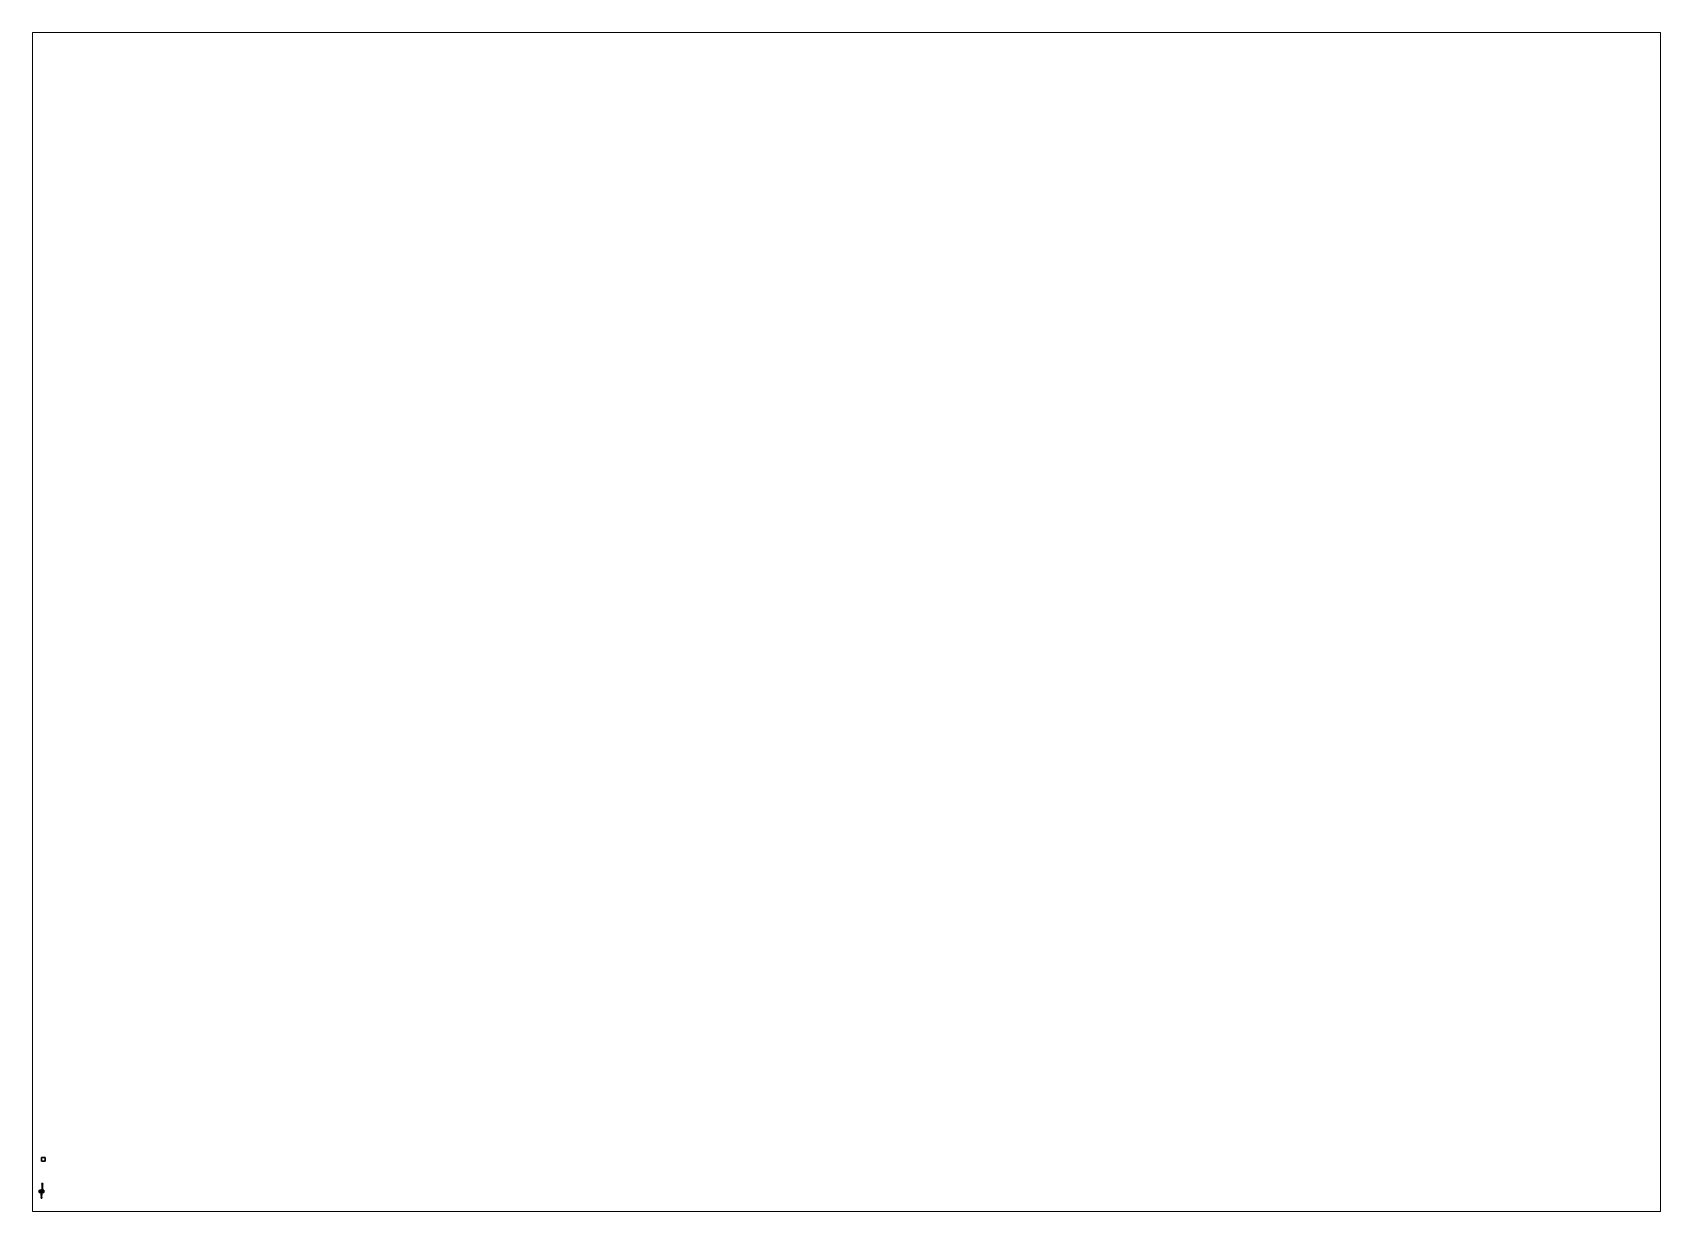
# Paper-space layout 'Layout1' of a CAD drawing. Header units: millimetres. Extents: x 28 to 251, y 20 to 181.
# The model-space entities are those that its viewports show. They can reach past a viewport. Long polylines and large blocks are cut down to what shows.
import ezdxf

# ---------------------------------------------------------------- set-up
doc = ezdxf.new("R2010")
doc.units = ezdxf.units.MM
for name, color, linetype in [('_tmp', 4, 'Continuous'), ('gun', 1, 'Continuous'), ('sleeve', 5, 'Continuous'), ('trail1', 6, 'Continuous'), ('turret', 2, 'Continuous'), ('wheels', 2, 'Continuous')]:
    doc.layers.add(name, color=color, linetype=linetype)

msp = doc.modelspace()

# ---------------------------------------------------------------- linework, layer by layer
for points in [[(1, 8.82, 0.18), (1, 8.82, -0.82), (0, 8.82, -0.82), (0, 8.82, 0.18)], [(1, 8.82, -0.82), (1, 7.82, -0.82), (0, 7.82, -0.82), (0, 8.82, -0.82)], [(0, 8.82, -0.82), (0, 7.82, -0.82), (0, 7.82, 0.18), (0, 8.82, 0.18)], [(0, 8.82, 0.18), (0, 7.82, 0.18), (1, 7.82, 0.18), (1, 8.82, 0.18)], [(1, 7.82, 0.18), (1, 7.82, -0.82), (1, 8.82, -0.82), (1, 8.82, 0.18)], [(0, 7.82, 0.18), (0, 7.82, -0.82), (1, 7.82, -0.82), (1, 7.82, 0.18)], [(-0.44, 0.04, 0.31), (-0.44, 0.06, 0.27), (-0.51, 0.06, 0.27), (-0.51, 0.04, 0.31)], [(-0.44, 0.06, 0.27), (-0.44, 0.04, 0.23), (-0.51, 0.04, 0.23), (-0.51, 0.06, 0.27)], [(-0.44, 0, 0.33), (-0.44, 0.04, 0.31), (-0.51, 0.04, 0.31), (-0.51, 0, 0.33)], [(-0.44, 0.04, 0.23), (-0.44, 0, 0.21), (-0.51, 0, 0.21), (-0.51, 0.04, 0.23)], [(-0.44, -0.04, 0.31), (-0.44, 0, 0.33), (-0.51, 0, 0.33), (-0.51, -0.04, 0.31)], [(-0.44, 0, 0.21), (-0.44, -0.04, 0.23), (-0.51, -0.04, 0.23), (-0.51, 0, 0.21)], [(-0.44, 0.02, 0.29), (-0.44, 0.03, 0.27), (-0.44, 0.06, 0.27), (-0.44, 0.04, 0.31)], [(-0.44, 0.03, 0.27), (-0.44, 0.02, 0.25), (-0.44, 0.04, 0.23), (-0.44, 0.06, 0.27)], [(-0.44, 0, 0.3), (-0.44, 0.02, 0.29), (-0.44, 0.04, 0.31), (-0.44, 0, 0.33)], [(-0.44, 0.02, 0.25), (-0.44, 0, 0.24), (-0.44, 0, 0.21), (-0.44, 0.04, 0.23)], [(-0.26, 0.02, 0.29), (-0.26, 0.03, 0.27), (-0.44, 0.03, 0.27), (-0.44, 0.02, 0.29)], [(-0.26, 0.03, 0.27), (-0.26, 0.02, 0.25), (-0.44, 0.02, 0.25), (-0.44, 0.03, 0.27)], [(-0.26, 0, 0.3), (-0.26, 0.02, 0.29), (-0.44, 0.02, 0.29), (-0.44, 0, 0.3)], [(-0.26, 0.02, 0.25), (-0.26, 0, 0.24), (-0.44, 0, 0.24), (-0.44, 0.02, 0.25)], [(-0.26, -0.02, 0.29), (-0.26, 0, 0.3), (-0.44, 0, 0.3), (-0.44, -0.02, 0.29)], [(-0.26, 0, 0.24), (-0.26, -0.02, 0.25), (-0.44, -0.02, 0.25), (-0.44, 0, 0.24)], [(-0.44, -0.02, 0.29), (-0.44, 0, 0.3), (-0.44, 0, 0.33), (-0.44, -0.04, 0.31)], [(-0.44, 0, 0.24), (-0.44, -0.02, 0.25), (-0.44, -0.04, 0.23), (-0.44, 0, 0.21)], [(-0.25, 0.13, 0.22), (-0.26, 0.09, 0.22), (-0.26, 0.09, 0.25), (-0.25, 0.13, 0.25)], [(-0.25, 0.13, 0.3), (-0.26, 0.09, 0.3), (-0.26, 0.09, 0.32), (-0.25, 0.13, 0.32)], [(-0.25, 0.13, 0.32), (-0.26, 0.09, 0.32), (-0.16, 0.09, 0.32), (-0.17, 0.13, 0.32)], [(-0.25, 0.13, 0.25), (-0.26, 0.09, 0.25), (-0.16, 0.09, 0.25), (-0.17, 0.13, 0.25)], [(-0.17, 0.13, 0.22), (-0.16, 0.09, 0.22), (-0.26, 0.09, 0.22), (-0.25, 0.13, 0.22)], [(0.26, -0.03, 0.32), (0.16, 0.09, 0.32), (-0.16, 0.09, 0.32), (-0.26, -0.03, 0.32)], [(-0.26, -0.03, 0.32), (-0.26, 0.09, 0.32), (-0.26, 0.09, 0.3), (-0.26, 0.05, 0.3)], [(-0.26, 0.05, 0.25), (-0.26, 0.09, 0.25), (-0.26, 0.09, 0.22), (-0.26, -0.03, 0.22)], [(-0.26, 0.05, 0.25), (-0.16, 0.05, 0.25), (-0.16, 0.09, 0.25), (-0.26, 0.09, 0.25)], [(0.26, 0.09, 0.22), (0.26, -0.03, 0.22), (-0.26, -0.03, 0.22), (-0.26, 0.09, 0.22)], [(-0.26, -0.03, 0.32), (-0.16, 0.09, 0.32), (-0.26, 0.09, 0.32), (-0.26, -0.03, 0.32)], [(-0.26, -0.03, 0.32), (-0.26, 0.05, 0.3), (-0.26, 0.05, 0.25), (-0.26, -0.03, 0.22)], [(-0.26, 0.05, 0.3), (-0.16, 0.05, 0.3), (-0.16, 0.05, 0.25), (-0.26, 0.05, 0.25)], [(-0.21, 0.14, 0.22), (-0.25, 0.13, 0.22), (-0.25, 0.13, 0.25), (-0.21, 0.14, 0.25)], [(-0.21, 0.14, 0.3), (-0.25, 0.13, 0.3), (-0.25, 0.13, 0.32), (-0.21, 0.14, 0.32)], [(-0.21, 0.14, 0.32), (-0.25, 0.13, 0.32), (-0.17, 0.13, 0.32), (-0.21, 0.14, 0.32)], [(-0.21, 0.14, 0.25), (-0.25, 0.13, 0.25), (-0.17, 0.13, 0.25), (-0.21, 0.14, 0.25)], [(-0.21, 0.14, 0.22), (-0.17, 0.13, 0.22), (-0.25, 0.13, 0.22), (-0.21, 0.14, 0.22)], [(-0.22, 0.1, 0.35), (-0.23, 0.09, 0.35), (-0.22, 0.08, 0.35), (-0.21, 0.11, 0.35)], [(-0.22, 0.1, 0.2), (-0.23, 0.09, 0.2), (-0.23, 0.09, 0.21), (-0.22, 0.1, 0.21)], [(-0.22, 0.1, 0.34), (-0.23, 0.09, 0.34), (-0.23, 0.09, 0.35), (-0.22, 0.1, 0.35)], [(-0.22, 0.1, 0.25), (-0.23, 0.09, 0.25), (-0.23, 0.09, 0.3), (-0.22, 0.1, 0.3)], [(-0.23, 0.09, 0.2), (-0.22, 0.08, 0.2), (-0.22, 0.08, 0.21), (-0.23, 0.09, 0.21)], [(-0.23, 0.09, 0.34), (-0.22, 0.08, 0.34), (-0.22, 0.08, 0.35), (-0.23, 0.09, 0.35)], [(-0.23, 0.09, 0.25), (-0.22, 0.08, 0.25), (-0.22, 0.08, 0.3), (-0.23, 0.09, 0.3)], [(-0.21, 0.11, 0.2), (-0.22, 0.1, 0.2), (-0.22, 0.1, 0.21), (-0.21, 0.11, 0.21)], [(-0.21, 0.11, 0.35), (-0.22, 0.08, 0.35), (-0.21, 0.07, 0.35), (-0.2, 0.1, 0.35)], [(-0.21, 0.11, 0.34), (-0.22, 0.1, 0.34), (-0.22, 0.1, 0.35), (-0.21, 0.11, 0.35)], [(-0.21, 0.11, 0.25), (-0.22, 0.1, 0.25), (-0.22, 0.1, 0.3), (-0.21, 0.11, 0.3)], [(-0.22, 0.08, 0.2), (-0.21, 0.07, 0.2), (-0.21, 0.07, 0.21), (-0.22, 0.08, 0.21)], [(-0.22, 0.08, 0.34), (-0.21, 0.07, 0.34), (-0.21, 0.07, 0.35), (-0.22, 0.08, 0.35)], [(-0.22, 0.08, 0.25), (-0.21, 0.07, 0.25), (-0.21, 0.07, 0.3), (-0.22, 0.08, 0.3)], [(-0.17, 0.13, 0.22), (-0.21, 0.14, 0.22), (-0.21, 0.14, 0.25), (-0.17, 0.13, 0.25)], [(-0.17, 0.13, 0.3), (-0.21, 0.14, 0.3), (-0.21, 0.14, 0.32), (-0.17, 0.13, 0.32)], [(-0.2, 0.1, 0.2), (-0.21, 0.11, 0.2), (-0.21, 0.11, 0.21), (-0.2, 0.1, 0.21)], [(-0.2, 0.1, 0.34), (-0.21, 0.11, 0.34), (-0.21, 0.11, 0.35), (-0.2, 0.1, 0.35)], [(-0.2, 0.1, 0.25), (-0.21, 0.11, 0.25), (-0.21, 0.11, 0.3), (-0.2, 0.1, 0.3)], [(-0.2, 0.1, 0.35), (-0.21, 0.07, 0.35), (-0.2, 0.08, 0.35), (-0.19, 0.09, 0.35)], [(-0.21, 0.07, 0.2), (-0.2, 0.08, 0.2), (-0.2, 0.08, 0.21), (-0.21, 0.07, 0.21)], [(-0.21, 0.07, 0.34), (-0.2, 0.08, 0.34), (-0.2, 0.08, 0.35), (-0.21, 0.07, 0.35)], [(-0.21, 0.07, 0.25), (-0.2, 0.08, 0.25), (-0.2, 0.08, 0.3), (-0.21, 0.07, 0.3)], [(-0.19, 0.09, 0.2), (-0.2, 0.1, 0.2), (-0.2, 0.1, 0.21), (-0.19, 0.09, 0.21)], [(-0.19, 0.09, 0.34), (-0.2, 0.1, 0.34), (-0.2, 0.1, 0.35), (-0.19, 0.09, 0.35)], [(-0.19, 0.09, 0.25), (-0.2, 0.1, 0.25), (-0.2, 0.1, 0.3), (-0.19, 0.09, 0.3)], [(-0.2, 0.08, 0.2), (-0.19, 0.09, 0.2), (-0.19, 0.09, 0.21), (-0.2, 0.08, 0.21)], [(-0.2, 0.08, 0.34), (-0.19, 0.09, 0.34), (-0.19, 0.09, 0.35), (-0.2, 0.08, 0.35)], [(-0.2, 0.08, 0.25), (-0.19, 0.09, 0.25), (-0.19, 0.09, 0.3), (-0.2, 0.08, 0.3)], [(-0.16, 0.09, 0.22), (-0.17, 0.13, 0.22), (-0.17, 0.13, 0.25), (-0.16, 0.09, 0.25)], [(-0.16, 0.09, 0.3), (-0.17, 0.13, 0.3), (-0.17, 0.13, 0.32), (-0.16, 0.09, 0.32)], [(-0.16, 0.05, 0.3), (-0.16, 0.09, 0.3), (-0.16, 0.09, 0.25), (-0.16, 0.05, 0.25)], [(0.16, 0.09, 0.25), (0.16, 0.09, 0.22), (-0.16, 0.09, 0.22), (-0.16, 0.09, 0.25)], [(0.16, 0.09, 0.32), (0.16, 0.09, 0.3), (-0.16, 0.09, 0.3), (-0.16, 0.09, 0.32)], [(0.16, 0.09, 0.3), (0.16, 0.09, 0.25), (-0.16, 0.09, 0.25), (-0.16, 0.09, 0.3)], [(-0.04, 0.06, 0.32), (-0.05, 0.02, 0.32), (-0.05, 0.02, 0.37), (-0.04, 0.06, 0.37)], [(-0.05, 0.02, 0.32), (-0.04, -0.02, 0.32), (-0.04, -0.02, 0.37), (-0.05, 0.02, 0.37)], [(0, 0.07, 0.32), (-0.04, 0.06, 0.32), (-0.04, 0.06, 0.37), (0, 0.07, 0.37)], [(0.04, 0.06, 0.32), (0, 0.07, 0.32), (0, 0.07, 0.37), (0.04, 0.06, 0.37)], [(0.05, 0.02, 0.32), (0.04, 0.06, 0.32), (0.04, 0.06, 0.37), (0.05, 0.02, 0.37)], [(0.04, -0.02, 0.32), (0.05, 0.02, 0.32), (0.05, 0.02, 0.37), (0.04, -0.02, 0.37)], [(0.17, 0.13, 0.22), (0.16, 0.09, 0.22), (0.16, 0.09, 0.25), (0.17, 0.13, 0.25)], [(0.25, 0.13, 0.22), (0.26, 0.09, 0.22), (0.16, 0.09, 0.22), (0.17, 0.13, 0.22)], [(0.17, 0.13, 0.25), (0.16, 0.09, 0.25), (0.26, 0.09, 0.25), (0.25, 0.13, 0.25)], [(0.17, 0.13, 0.32), (0.16, 0.09, 0.32), (0.26, 0.09, 0.32), (0.25, 0.13, 0.32)], [(0.17, 0.13, 0.3), (0.16, 0.09, 0.3), (0.16, 0.09, 0.32), (0.17, 0.13, 0.32)], [(0.16, 0.05, 0.3), (0.16, 0.05, 0.25), (0.16, 0.09, 0.25), (0.16, 0.09, 0.3)], [(0.16, 0.05, 0.25), (0.26, 0.05, 0.25), (0.26, 0.09, 0.25), (0.16, 0.09, 0.25)], [(0.16, 0.09, 0.32), (0.26, -0.03, 0.32), (0.26, 0.09, 0.32), (0.16, 0.09, 0.32)], [(0.16, 0.05, 0.3), (0.26, 0.05, 0.3), (0.26, 0.05, 0.25), (0.16, 0.05, 0.25)], [(0.21, 0.14, 0.22), (0.17, 0.13, 0.22), (0.17, 0.13, 0.25), (0.21, 0.14, 0.25)], [(0.21, 0.14, 0.22), (0.25, 0.13, 0.22), (0.17, 0.13, 0.22), (0.21, 0.14, 0.22)], [(0.21, 0.14, 0.25), (0.17, 0.13, 0.25), (0.25, 0.13, 0.25), (0.21, 0.14, 0.25)], [(0.21, 0.14, 0.32), (0.17, 0.13, 0.32), (0.25, 0.13, 0.32), (0.21, 0.14, 0.32)], [(0.21, 0.14, 0.3), (0.17, 0.13, 0.3), (0.17, 0.13, 0.32), (0.21, 0.14, 0.32)], [(0.2, 0.1, 0.35), (0.19, 0.09, 0.35), (0.2, 0.08, 0.35), (0.21, 0.11, 0.35)], [(0.2, 0.1, 0.2), (0.19, 0.09, 0.2), (0.19, 0.09, 0.21), (0.2, 0.1, 0.21)], [(0.2, 0.1, 0.25), (0.19, 0.09, 0.25), (0.19, 0.09, 0.3), (0.2, 0.1, 0.3)], [(0.2, 0.1, 0.34), (0.19, 0.09, 0.34), (0.19, 0.09, 0.35), (0.2, 0.1, 0.35)], [(0.19, 0.09, 0.2), (0.2, 0.08, 0.2), (0.2, 0.08, 0.21), (0.19, 0.09, 0.21)], [(0.19, 0.09, 0.25), (0.2, 0.08, 0.25), (0.2, 0.08, 0.3), (0.19, 0.09, 0.3)], [(0.19, 0.09, 0.34), (0.2, 0.08, 0.34), (0.2, 0.08, 0.35), (0.19, 0.09, 0.35)], [(0.21, 0.11, 0.2), (0.2, 0.1, 0.2), (0.2, 0.1, 0.21), (0.21, 0.11, 0.21)], [(0.21, 0.11, 0.25), (0.2, 0.1, 0.25), (0.2, 0.1, 0.3), (0.21, 0.11, 0.3)], [(0.21, 0.11, 0.34), (0.2, 0.1, 0.34), (0.2, 0.1, 0.35), (0.21, 0.11, 0.35)], [(0.21, 0.11, 0.35), (0.2, 0.08, 0.35), (0.21, 0.07, 0.35), (0.22, 0.1, 0.35)], [(0.2, 0.08, 0.2), (0.21, 0.07, 0.2), (0.21, 0.07, 0.21), (0.2, 0.08, 0.21)], [(0.2, 0.08, 0.25), (0.21, 0.07, 0.25), (0.21, 0.07, 0.3), (0.2, 0.08, 0.3)], [(0.2, 0.08, 0.34), (0.21, 0.07, 0.34), (0.21, 0.07, 0.35), (0.2, 0.08, 0.35)], [(0.25, 0.13, 0.22), (0.21, 0.14, 0.22), (0.21, 0.14, 0.25), (0.25, 0.13, 0.25)], [(0.25, 0.13, 0.3), (0.21, 0.14, 0.3), (0.21, 0.14, 0.32), (0.25, 0.13, 0.32)], [(0.22, 0.1, 0.2), (0.21, 0.11, 0.2), (0.21, 0.11, 0.21), (0.22, 0.1, 0.21)], [(0.22, 0.1, 0.25), (0.21, 0.11, 0.25), (0.21, 0.11, 0.3), (0.22, 0.1, 0.3)], [(0.22, 0.1, 0.34), (0.21, 0.11, 0.34), (0.21, 0.11, 0.35), (0.22, 0.1, 0.35)], [(0.22, 0.1, 0.35), (0.21, 0.07, 0.35), (0.22, 0.08, 0.35), (0.23, 0.09, 0.35)], [(0.21, 0.07, 0.2), (0.22, 0.08, 0.2), (0.22, 0.08, 0.21), (0.21, 0.07, 0.21)], [(0.21, 0.07, 0.25), (0.22, 0.08, 0.25), (0.22, 0.08, 0.3), (0.21, 0.07, 0.3)], [(0.21, 0.07, 0.34), (0.22, 0.08, 0.34), (0.22, 0.08, 0.35), (0.21, 0.07, 0.35)], [(0.23, 0.09, 0.2), (0.22, 0.1, 0.2), (0.22, 0.1, 0.21), (0.23, 0.09, 0.21)], [(0.23, 0.09, 0.25), (0.22, 0.1, 0.25), (0.22, 0.1, 0.3), (0.23, 0.09, 0.3)], [(0.23, 0.09, 0.34), (0.22, 0.1, 0.34), (0.22, 0.1, 0.35), (0.23, 0.09, 0.35)], [(0.22, 0.08, 0.2), (0.23, 0.09, 0.2), (0.23, 0.09, 0.21), (0.22, 0.08, 0.21)], [(0.22, 0.08, 0.25), (0.23, 0.09, 0.25), (0.23, 0.09, 0.3), (0.22, 0.08, 0.3)], [(0.22, 0.08, 0.34), (0.23, 0.09, 0.34), (0.23, 0.09, 0.35), (0.22, 0.08, 0.35)], [(0.26, 0.09, 0.22), (0.25, 0.13, 0.22), (0.25, 0.13, 0.25), (0.26, 0.09, 0.25)], [(0.26, 0.09, 0.3), (0.25, 0.13, 0.3), (0.25, 0.13, 0.32), (0.26, 0.09, 0.32)], [(0.26, 0.05, 0.25), (0.26, -0.03, 0.22), (0.26, 0.09, 0.22), (0.26, 0.09, 0.25)], [(0.26, -0.03, 0.32), (0.26, 0.05, 0.3), (0.26, 0.09, 0.3), (0.26, 0.09, 0.32)], [(0.26, -0.03, 0.32), (0.26, -0.03, 0.22), (0.26, 0.05, 0.25), (0.26, 0.05, 0.3)], [(0.44, 0.03, 0.27), (0.44, 0.02, 0.25), (0.26, 0.02, 0.25), (0.26, 0.03, 0.27)], [(0.44, 0.02, 0.29), (0.44, 0.03, 0.27), (0.26, 0.03, 0.27), (0.26, 0.02, 0.29)], [(0.44, 0.02, 0.25), (0.44, 0, 0.24), (0.26, 0, 0.24), (0.26, 0.02, 0.25)], [(0.44, 0, 0.3), (0.44, 0.02, 0.29), (0.26, 0.02, 0.29), (0.26, 0, 0.3)], [(0.44, 0, 0.24), (0.44, -0.02, 0.25), (0.26, -0.02, 0.25), (0.26, 0, 0.24)], [(0.44, -0.02, 0.29), (0.44, 0, 0.3), (0.26, 0, 0.3), (0.26, -0.02, 0.29)], [(0.44, 0.03, 0.27), (0.44, 0.02, 0.29), (0.44, 0.04, 0.31), (0.44, 0.06, 0.27)], [(0.44, 0.02, 0.25), (0.44, 0.03, 0.27), (0.44, 0.06, 0.27), (0.44, 0.04, 0.23)], [(0.44, 0.04, 0.23), (0.44, 0.06, 0.27), (0.51, 0.06, 0.27), (0.51, 0.04, 0.23)], [(0.44, 0.06, 0.27), (0.44, 0.04, 0.31), (0.51, 0.04, 0.31), (0.51, 0.06, 0.27)], [(0.44, 0, 0.24), (0.44, 0.02, 0.25), (0.44, 0.04, 0.23), (0.44, 0, 0.21)], [(0.44, 0.02, 0.29), (0.44, 0, 0.3), (0.44, 0, 0.33), (0.44, 0.04, 0.31)], [(0.44, 0, 0.21), (0.44, 0.04, 0.23), (0.51, 0.04, 0.23), (0.51, 0, 0.21)], [(0.44, 0.04, 0.31), (0.44, 0, 0.33), (0.51, 0, 0.33), (0.51, 0.04, 0.31)], [(0.44, -0.02, 0.25), (0.44, 0, 0.24), (0.44, 0, 0.21), (0.44, -0.04, 0.23)], [(0.44, -0.04, 0.23), (0.44, 0, 0.21), (0.51, 0, 0.21), (0.51, -0.04, 0.23)], [(0.44, 0, 0.33), (0.44, -0.04, 0.31), (0.51, -0.04, 0.31), (0.51, 0, 0.33)], [(-0.44, -0.06, 0.27), (-0.44, -0.04, 0.31), (-0.51, -0.04, 0.31), (-0.51, -0.06, 0.27)], [(-0.44, -0.04, 0.23), (-0.44, -0.06, 0.27), (-0.51, -0.06, 0.27), (-0.51, -0.04, 0.23)], [(-0.26, -0.03, 0.27), (-0.26, -0.02, 0.29), (-0.44, -0.02, 0.29), (-0.44, -0.03, 0.27)], [(-0.26, -0.02, 0.25), (-0.26, -0.03, 0.27), (-0.44, -0.03, 0.27), (-0.44, -0.02, 0.25)], [(-0.44, -0.02, 0.25), (-0.44, -0.03, 0.27), (-0.44, -0.06, 0.27), (-0.44, -0.04, 0.23)], [(-0.44, -0.03, 0.27), (-0.44, -0.02, 0.29), (-0.44, -0.04, 0.31), (-0.44, -0.06, 0.27)], [(0.26, -0.03, 0.22), (0.26, -0.03, 0.32), (-0.26, -0.03, 0.32), (-0.26, -0.03, 0.22)], [(-0.04, -0.02, 0.32), (0, -0.03, 0.32), (0, -0.03, 0.37), (-0.04, -0.02, 0.37)], [(0, -0.03, 0.32), (0.04, -0.02, 0.32), (0.04, -0.02, 0.37), (0, -0.03, 0.37)], [(0.44, -0.02, 0.25), (0.44, -0.03, 0.27), (0.26, -0.03, 0.27), (0.26, -0.02, 0.25)], [(0.44, -0.03, 0.27), (0.44, -0.02, 0.29), (0.26, -0.02, 0.29), (0.26, -0.03, 0.27)], [(0.44, 0, 0.3), (0.44, -0.02, 0.29), (0.44, -0.04, 0.31), (0.44, 0, 0.33)], [(0.44, -0.03, 0.27), (0.44, -0.02, 0.25), (0.44, -0.04, 0.23), (0.44, -0.06, 0.27)], [(0.44, -0.02, 0.29), (0.44, -0.03, 0.27), (0.44, -0.06, 0.27), (0.44, -0.04, 0.31)], [(0.44, -0.06, 0.27), (0.44, -0.04, 0.23), (0.51, -0.04, 0.23), (0.51, -0.06, 0.27)], [(0.44, -0.04, 0.31), (0.44, -0.06, 0.27), (0.51, -0.06, 0.27), (0.51, -0.04, 0.31)]]:
    msp.add_3dface(points)
at = {"layer": '_tmp', "extrusion": (-1, 0, 0)}
for p, q in [((-0.02, 0.16, 0.83), (-0.02, 0.18, 0.83)), ((-0.02, 0.18, 0.83), (-0.02, 0.18, 0.76)), ((-0.02, 0.16, 0.76), (-0.02, 0.16, 0.83)), ((0.02, 0.18, 0.83), (0.02, 0.18, 0.76)), ((0.02, 0.16, 0.83), (0.02, 0.18, 0.83)), ((0.02, 0.16, 0.76), (0.02, 0.16, 0.83))]:
    msp.add_line(p, q, dxfattribs=at)
at = {"layer": 'gun'}
for points in [[(-0.03, 0.41, 0.77), (-0.07, 0.41, 0.77), (-0.07, 0.37, 0.77), (-0.03, 0.37, 0.77)], [(-0.03, 0.41, 0.65), (-0.07, 0.41, 0.64), (-0.07, 0.41, 0.77), (-0.03, 0.41, 0.77)], [(0.03, 0.41, 0.65), (0.07, 0.41, 0.64), (-0.07, 0.41, 0.64), (-0.03, 0.41, 0.65)], [(0.07, 0.41, 0.64), (0.07, 0.37, 0.61), (-0.07, 0.37, 0.61), (-0.07, 0.41, 0.64)], [(-0.07, 0.41, 0.64), (-0.07, 0.37, 0.61), (-0.07, 0.37, 0.77), (-0.07, 0.41, 0.77)], [(-0.03, 0.37, 0.77), (-0.07, 0.37, 0.77), (-0.07, 0.37, 0.8), (-0.03, 0.37, 0.8)], [(-0.03, 0.37, 0.8), (-0.07, 0.37, 0.8), (-0.07, 0.32, 0.8), (-0.03, 0.32, 0.8)], [(0.07, 0.37, 0.61), (0.07, 0.16, 0.61), (-0.07, 0.16, 0.61), (-0.07, 0.37, 0.61)], [(-0.07, 0.37, 0.61), (-0.07, 0.16, 0.61), (-0.07, 0.16, 0.76), (-0.07, 0.32, 0.76)], [(-0.07, 0.37, 0.8), (-0.07, 0.37, 0.77), (-0.07, 0.32, 0.76), (-0.07, 0.32, 0.8)], [(-0.07, 0.37, 0.77), (-0.07, 0.37, 0.61), (-0.07, 0.37, 0.61), (-0.07, 0.32, 0.76)], [(-0.03, 0.32, 0.8), (-0.07, 0.32, 0.8), (-0.07, 0.32, 0.76), (-0.03, 0.32, 0.76)], [(-0.03, 0.32, 0.76), (-0.07, 0.32, 0.76), (-0.07, 0.16, 0.76), (-0.03, 0.18, 0.76)], [(-0.02, 0.16, 0.76), (-0.02, 0.18, 0.76), (-0.03, 0.18, 0.76), (-0.07, 0.16, 0.76)], [(0.07, 0.16, 0.61), (0.07, 0.16, 0.76), (-0.07, 0.16, 0.76), (-0.07, 0.16, 0.61)], [(-0.04, 0.16, 0.74), (-0.05, 0.16, 0.7), (-0.05, -0.69, 0.7), (-0.04, -0.69, 0.74)], [(-0.05, 0.16, 0.7), (-0.04, 0.16, 0.66), (-0.04, -0.69, 0.66), (-0.05, -0.69, 0.7)], [(0, 0.16, 0.75), (-0.04, 0.16, 0.74), (-0.04, -0.69, 0.74), (0, -0.69, 0.75)], [(-0.04, 0.16, 0.66), (0, 0.16, 0.65), (0, -0.69, 0.65), (-0.04, -0.69, 0.66)], [(-0.03, 0.41, 0.65), (-0.03, 0.41, 0.77), (-0.03, 0.37, 0.77), (-0.03, 0.41, 0.65)], [(-0.03, 0.41, 0.65), (-0.03, 0.32, 0.76), (-0.03, 0.18, 0.76), (-0.03, 0.18, 0.65)], [(-0.03, 0.41, 0.65), (-0.03, 0.37, 0.77), (-0.03, 0.32, 0.76), (-0.03, 0.41, 0.65)], [(-0.03, 0.41, 0.65), (-0.03, 0.18, 0.65), (0.03, 0.18, 0.65), (0.03, 0.41, 0.65)], [(-0.03, 0.37, 0.77), (-0.03, 0.37, 0.8), (-0.03, 0.32, 0.8), (-0.03, 0.32, 0.76)], [(-0.03, 0.18, 0.65), (-0.03, 0.18, 0.76), (0.03, 0.18, 0.76), (0.03, 0.18, 0.65)], [(-0.02, 0.18, 0.76), (-0.02, 0.16, 0.76), (-0.02, 0.16, 0.83), (-0.02, 0.18, 0.83)], [(-0.02, 0.18, 0.83), (-0.02, 0.16, 0.83), (0.02, 0.16, 0.83), (0.02, 0.18, 0.83)], [(-0.02, 0.18, 0.76), (-0.02, 0.18, 0.83), (0.02, 0.18, 0.83), (0.02, 0.18, 0.76)], [(0.02, 0.16, 0.83), (-0.02, 0.16, 0.83), (-0.02, 0.16, 0.76), (0.02, 0.16, 0.76)], [(0, 0.16, 0.82), (-0.01, 0.16, 0.81), (-0.01, -0.79, 0.81), (0, -0.79, 0.82)], [(-0.01, 0.16, 0.81), (0, 0.16, 0.8), (0, -0.79, 0.8), (-0.01, -0.79, 0.81)], [(0.04, 0.16, 0.74), (0, 0.16, 0.75), (0, -0.69, 0.75), (0.04, -0.69, 0.74)], [(0, 0.16, 0.65), (0.04, 0.16, 0.66), (0.04, -0.69, 0.66), (0, -0.69, 0.65)], [(0.01, 0.16, 0.81), (0, 0.16, 0.82), (0, -0.79, 0.82), (0.01, -0.79, 0.81)], [(0, 0.16, 0.8), (0.01, 0.16, 0.81), (0.01, -0.79, 0.81), (0, -0.79, 0.8)], [(0.02, 0.18, 0.83), (0.02, 0.16, 0.83), (0.02, 0.16, 0.76), (0.02, 0.18, 0.76)], [(0.02, 0.18, 0.76), (0.02, 0.16, 0.76), (0.07, 0.16, 0.76), (0.03, 0.18, 0.76)], [(0.07, 0.41, 0.77), (0.03, 0.41, 0.77), (0.03, 0.37, 0.77), (0.07, 0.37, 0.77)], [(0.03, 0.41, 0.77), (0.03, 0.41, 0.76), (0.03, 0.41, 0.65), (0.03, 0.37, 0.77)], [(0.07, 0.41, 0.64), (0.03, 0.41, 0.65), (0.03, 0.41, 0.77), (0.07, 0.41, 0.77)], [(0.03, 0.32, 0.76), (0.03, 0.41, 0.65), (0.03, 0.18, 0.65), (0.03, 0.18, 0.76)], [(0.03, 0.41, 0.65), (0.03, 0.41, 0.65), (0.03, 0.32, 0.76), (0.03, 0.37, 0.77)], [(0.07, 0.37, 0.8), (0.03, 0.37, 0.8), (0.03, 0.32, 0.8), (0.07, 0.32, 0.8)], [(0.07, 0.37, 0.77), (0.03, 0.37, 0.77), (0.03, 0.37, 0.8), (0.07, 0.37, 0.8)], [(0.03, 0.37, 0.77), (0.03, 0.32, 0.76), (0.03, 0.32, 0.8), (0.03, 0.37, 0.8)], [(0.07, 0.32, 0.76), (0.03, 0.32, 0.76), (0.03, 0.18, 0.76), (0.07, 0.16, 0.76)], [(0.07, 0.32, 0.8), (0.03, 0.32, 0.8), (0.03, 0.32, 0.76), (0.07, 0.32, 0.76)], [(0.05, 0.16, 0.7), (0.04, 0.16, 0.74), (0.04, -0.69, 0.74), (0.05, -0.69, 0.7)], [(0.04, 0.16, 0.66), (0.05, 0.16, 0.7), (0.05, -0.69, 0.7), (0.04, -0.69, 0.66)], [(0.07, 0.41, 0.64), (0.07, 0.41, 0.77), (0.07, 0.37, 0.77), (0.07, 0.37, 0.61)], [(0.07, 0.32, 0.76), (0.07, 0.16, 0.76), (0.07, 0.16, 0.61), (0.07, 0.37, 0.61)], [(0.07, 0.32, 0.8), (0.07, 0.32, 0.76), (0.07, 0.37, 0.77), (0.07, 0.37, 0.8)], [(0.07, 0.32, 0.76), (0.07, 0.37, 0.61), (0.07, 0.37, 0.61), (0.07, 0.37, 0.77)], [(-0.06, -1.67, 0.76), (-0.08, -1.67, 0.7), (-0.08, -1.71, 0.7), (-0.06, -1.71, 0.76)], [(-0.08, -1.67, 0.7), (-0.06, -1.67, 0.64), (-0.06, -1.71, 0.64), (-0.08, -1.71, 0.7)], [(-0.06, -1.67, 0.7), (-0.04, -1.67, 0.66), (-0.06, -1.67, 0.64), (-0.08, -1.67, 0.7)], [(-0.04, -1.67, 0.74), (-0.06, -1.67, 0.7), (-0.08, -1.67, 0.7), (-0.06, -1.67, 0.76)], [(-0.06, -1.71, 0.7), (-0.04, -1.71, 0.74), (-0.06, -1.71, 0.76), (-0.08, -1.71, 0.7)], [(-0.04, -1.71, 0.66), (-0.06, -1.71, 0.7), (-0.08, -1.71, 0.7), (-0.06, -1.71, 0.64)], [(-0.03, -1.56, 0.73), (-0.04, -1.56, 0.7), (-0.06, -1.67, 0.7), (-0.04, -1.67, 0.74)], [(-0.04, -1.56, 0.7), (-0.03, -1.56, 0.67), (-0.04, -1.67, 0.66), (-0.06, -1.67, 0.7)], [(-0.05, -1.67, 0.76), (-0.06, -1.67, 0.76), (-0.06, -1.71, 0.76), (-0.05, -1.71, 0.76)], [(-0.06, -1.67, 0.64), (-0.05, -1.67, 0.64), (-0.05, -1.71, 0.64), (-0.06, -1.71, 0.64)], [(-0.04, -1.67, 0.66), (-0.04, -1.67, 0.66), (-0.05, -1.67, 0.64), (-0.06, -1.67, 0.64)], [(-0.04, -1.67, 0.74), (-0.04, -1.67, 0.74), (-0.06, -1.67, 0.76), (-0.05, -1.67, 0.76)], [(-0.04, -1.71, 0.74), (-0.06, -1.71, 0.7), (-0.06, -1.76, 0.7), (-0.04, -1.76, 0.74)], [(-0.06, -1.71, 0.7), (-0.04, -1.71, 0.66), (-0.04, -1.76, 0.66), (-0.06, -1.76, 0.7)], [(-0.04, -1.71, 0.74), (-0.04, -1.71, 0.74), (-0.05, -1.71, 0.76), (-0.06, -1.71, 0.76)], [(-0.04, -1.71, 0.66), (-0.04, -1.71, 0.66), (-0.06, -1.71, 0.64), (-0.05, -1.71, 0.64)], [(0, -1.76, 0.76), (-0.04, -1.76, 0.74), (-0.06, -1.76, 0.7), (0.04, -1.76, 0.74)], [(0.04, -1.76, 0.74), (-0.06, -1.76, 0.7), (-0.04, -1.76, 0.66), (0.06, -1.76, 0.7)], [(-0.03, -1.47, 0.67), (-0.04, -1.47, 0.7), (-0.05, -0.69, 0.7), (-0.04, -0.69, 0.66)], [(-0.04, -1.47, 0.7), (-0.03, -1.47, 0.73), (-0.04, -0.69, 0.74), (-0.05, -0.69, 0.7)], [(-0.03, -1.47, 0.73), (-0.04, -1.47, 0.7), (-0.05, -1.48, 0.7), (-0.04, -1.48, 0.74)], [(-0.04, -1.47, 0.7), (-0.03, -1.47, 0.67), (-0.04, -1.48, 0.66), (-0.05, -1.48, 0.7)], [(-0.04, -1.48, 0.74), (-0.05, -1.48, 0.7), (-0.05, -1.55, 0.7), (-0.04, -1.55, 0.74)], [(-0.05, -1.48, 0.7), (-0.04, -1.48, 0.66), (-0.04, -1.55, 0.66), (-0.05, -1.55, 0.7)], [(-0.03, -1.56, 0.67), (-0.04, -1.56, 0.7), (-0.05, -1.55, 0.7), (-0.04, -1.55, 0.66)], [(-0.04, -1.56, 0.7), (-0.03, -1.56, 0.73), (-0.04, -1.55, 0.74), (-0.05, -1.55, 0.7)], [(0.05, -1.67, 0.76), (-0.05, -1.67, 0.76), (-0.05, -1.71, 0.76), (0.05, -1.71, 0.76)], [(-0.05, -1.67, 0.64), (0.05, -1.67, 0.64), (0.05, -1.71, 0.64), (-0.05, -1.71, 0.64)], [(-0.04, -1.67, 0.66), (-0.04, -1.67, 0.66), (0, -1.67, 0.64), (-0.05, -1.67, 0.64)], [(-0.04, -1.67, 0.74), (-0.04, -1.67, 0.74), (-0.05, -1.67, 0.76), (0, -1.67, 0.76)], [(-0.04, -1.71, 0.74), (-0.04, -1.71, 0.74), (0, -1.71, 0.76), (-0.05, -1.71, 0.76)], [(-0.04, -1.71, 0.66), (-0.04, -1.71, 0.66), (-0.05, -1.71, 0.64), (0, -1.71, 0.64)], [(0, -1.47, 0.66), (-0.03, -1.47, 0.67), (-0.04, -0.69, 0.66), (0, -0.69, 0.65)], [(-0.03, -1.47, 0.73), (0, -1.47, 0.74), (0, -0.69, 0.75), (-0.04, -0.69, 0.74)], [(0, -1.47, 0.74), (-0.03, -1.47, 0.73), (-0.04, -1.48, 0.74), (0, -1.48, 0.75)], [(-0.03, -1.47, 0.67), (0, -1.47, 0.66), (0, -1.48, 0.65), (-0.04, -1.48, 0.66)], [(0, -1.48, 0.75), (-0.04, -1.48, 0.74), (-0.04, -1.55, 0.74), (0, -1.55, 0.75)], [(-0.04, -1.48, 0.66), (0, -1.48, 0.65), (0, -1.55, 0.65), (-0.04, -1.55, 0.66)], [(0, -1.56, 0.66), (-0.03, -1.56, 0.67), (-0.04, -1.55, 0.66), (0, -1.55, 0.65)], [(-0.03, -1.56, 0.73), (0, -1.56, 0.74), (0, -1.55, 0.75), (-0.04, -1.55, 0.74)], [(0, -1.56, 0.74), (-0.03, -1.56, 0.73), (-0.04, -1.67, 0.74), (0, -1.67, 0.76)], [(-0.03, -1.56, 0.67), (0, -1.56, 0.66), (0, -1.67, 0.64), (-0.04, -1.67, 0.66)], [(0, -1.71, 0.76), (-0.04, -1.71, 0.74), (-0.04, -1.76, 0.74), (0, -1.76, 0.76)], [(-0.04, -1.71, 0.66), (0, -1.71, 0.64), (0, -1.76, 0.64), (-0.04, -1.76, 0.66)], [(0.06, -1.76, 0.7), (-0.04, -1.76, 0.66), (0, -1.76, 0.64), (0.04, -1.76, 0.66)], [(0.03, -1.47, 0.67), (0, -1.47, 0.66), (0, -0.69, 0.65), (0.04, -0.69, 0.66)], [(0, -1.47, 0.74), (0.03, -1.47, 0.73), (0.04, -0.69, 0.74), (0, -0.69, 0.75)], [(0.03, -1.47, 0.73), (0, -1.47, 0.74), (0, -1.48, 0.75), (0.04, -1.48, 0.74)], [(0, -1.47, 0.66), (0.03, -1.47, 0.67), (0.04, -1.48, 0.66), (0, -1.48, 0.65)], [(0.04, -1.48, 0.74), (0, -1.48, 0.75), (0, -1.55, 0.75), (0.04, -1.55, 0.74)], [(0, -1.48, 0.65), (0.04, -1.48, 0.66), (0.04, -1.55, 0.66), (0, -1.55, 0.65)], [(0.03, -1.56, 0.67), (0, -1.56, 0.66), (0, -1.55, 0.65), (0.04, -1.55, 0.66)], [(0, -1.56, 0.74), (0.03, -1.56, 0.73), (0.04, -1.55, 0.74), (0, -1.55, 0.75)], [(0.03, -1.56, 0.73), (0, -1.56, 0.74), (0, -1.67, 0.76), (0.04, -1.67, 0.74)], [(0, -1.56, 0.66), (0.03, -1.56, 0.67), (0.04, -1.67, 0.66), (0, -1.67, 0.64)], [(0.04, -1.67, 0.66), (0.04, -1.67, 0.66), (0.05, -1.67, 0.64), (0, -1.67, 0.64)], [(0.04, -1.67, 0.74), (0.04, -1.67, 0.74), (0, -1.67, 0.76), (0.05, -1.67, 0.76)], [(0.04, -1.71, 0.74), (0, -1.71, 0.76), (0, -1.76, 0.76), (0.04, -1.76, 0.74)], [(0, -1.71, 0.64), (0.04, -1.71, 0.66), (0.04, -1.76, 0.66), (0, -1.76, 0.64)], [(0.04, -1.71, 0.74), (0.04, -1.71, 0.74), (0.05, -1.71, 0.76), (0, -1.71, 0.76)], [(0.04, -1.71, 0.66), (0.04, -1.71, 0.66), (0, -1.71, 0.64), (0.05, -1.71, 0.64)], [(0.04, -1.47, 0.7), (0.03, -1.47, 0.67), (0.04, -0.69, 0.66), (0.05, -0.69, 0.7)], [(0.03, -1.47, 0.73), (0.04, -1.47, 0.7), (0.05, -0.69, 0.7), (0.04, -0.69, 0.74)], [(0.04, -1.47, 0.7), (0.03, -1.47, 0.73), (0.04, -1.48, 0.74), (0.05, -1.48, 0.7)], [(0.03, -1.47, 0.67), (0.04, -1.47, 0.7), (0.05, -1.48, 0.7), (0.04, -1.48, 0.66)], [(0.04, -1.56, 0.7), (0.03, -1.56, 0.67), (0.04, -1.55, 0.66), (0.05, -1.55, 0.7)], [(0.03, -1.56, 0.73), (0.04, -1.56, 0.7), (0.05, -1.55, 0.7), (0.04, -1.55, 0.74)], [(0.04, -1.56, 0.7), (0.03, -1.56, 0.73), (0.04, -1.67, 0.74), (0.06, -1.67, 0.7)], [(0.03, -1.56, 0.67), (0.04, -1.56, 0.7), (0.06, -1.67, 0.7), (0.04, -1.67, 0.66)], [(0.05, -1.48, 0.7), (0.04, -1.48, 0.74), (0.04, -1.55, 0.74), (0.05, -1.55, 0.7)], [(0.04, -1.48, 0.66), (0.05, -1.48, 0.7), (0.05, -1.55, 0.7), (0.04, -1.55, 0.66)], [(0.04, -1.67, 0.66), (0.06, -1.67, 0.7), (0.08, -1.67, 0.7), (0.06, -1.67, 0.64)], [(0.04, -1.67, 0.66), (0.04, -1.67, 0.66), (0.06, -1.67, 0.64), (0.05, -1.67, 0.64)], [(0.04, -1.67, 0.74), (0.04, -1.67, 0.74), (0.05, -1.67, 0.76), (0.06, -1.67, 0.76)], [(0.06, -1.67, 0.7), (0.04, -1.67, 0.74), (0.06, -1.67, 0.76), (0.08, -1.67, 0.7)], [(0.06, -1.71, 0.7), (0.04, -1.71, 0.74), (0.04, -1.76, 0.74), (0.06, -1.76, 0.7)], [(0.04, -1.71, 0.66), (0.06, -1.71, 0.7), (0.06, -1.76, 0.7), (0.04, -1.76, 0.66)], [(0.04, -1.71, 0.74), (0.06, -1.71, 0.7), (0.08, -1.71, 0.7), (0.06, -1.71, 0.76)], [(0.04, -1.71, 0.74), (0.04, -1.71, 0.74), (0.06, -1.71, 0.76), (0.05, -1.71, 0.76)], [(0.04, -1.71, 0.66), (0.04, -1.71, 0.66), (0.05, -1.71, 0.64), (0.06, -1.71, 0.64)], [(0.06, -1.71, 0.7), (0.04, -1.71, 0.66), (0.06, -1.71, 0.64), (0.08, -1.71, 0.7)], [(0.06, -1.67, 0.76), (0.05, -1.67, 0.76), (0.05, -1.71, 0.76), (0.06, -1.71, 0.76)], [(0.05, -1.67, 0.64), (0.06, -1.67, 0.64), (0.06, -1.71, 0.64), (0.05, -1.71, 0.64)], [(0.08, -1.67, 0.7), (0.06, -1.67, 0.76), (0.06, -1.71, 0.76), (0.08, -1.71, 0.7)], [(0.06, -1.67, 0.64), (0.08, -1.67, 0.7), (0.08, -1.71, 0.7), (0.06, -1.71, 0.64)]]:
    msp.add_3dface(points, dxfattribs=at)
at = {"layer": 'sleeve'}
for points in [[(-0.07, 0.03, 0.71), (-0.07, 0.04, 0.7), (-0.08, 0.04, 0.7), (-0.08, 0.03, 0.71)], [(-0.07, 0.04, 0.7), (-0.07, 0.03, 0.69), (-0.08, 0.03, 0.69), (-0.08, 0.04, 0.7)], [(-0.07, 0.02, 0.72), (-0.07, 0.03, 0.71), (-0.08, 0.03, 0.71), (-0.08, 0.02, 0.72)], [(-0.07, 0.03, 0.69), (-0.07, 0.02, 0.68), (-0.08, 0.02, 0.68), (-0.08, 0.03, 0.69)], [(-0.07, 0.01, 0.71), (-0.07, 0.02, 0.72), (-0.08, 0.02, 0.72), (-0.08, 0.01, 0.71)], [(-0.07, 0.02, 0.68), (-0.07, 0.01, 0.69), (-0.08, 0.01, 0.69), (-0.08, 0.02, 0.68)], [(-0.07, 0, 0.7), (-0.07, 0.01, 0.71), (-0.08, 0.01, 0.71), (-0.08, 0, 0.7)], [(-0.07, 0.01, 0.69), (-0.07, 0, 0.7), (-0.08, 0, 0.7), (-0.08, 0.01, 0.69)], [(-0.05, 0.11, 0.79), (-0.07, 0.11, 0.75), (-0.07, -0.78, 0.75), (-0.05, -0.78, 0.79)], [(-0.07, 0.11, 0.75), (-0.07, -0.1, 0.73), (-0.07, -0.78, 0.73), (-0.07, -0.78, 0.75)], [(-0.07, 0.11, 0.65), (-0.05, 0.11, 0.61), (-0.05, -0.68, 0.61), (-0.07, -0.77, 0.65)], [(-0.07, 0.11, 0.75), (-0.05, 0.11, 0.75), (-0.06, 0.11, 0.73), (-0.07, 0.11, 0.75)], [(-0.05, 0.11, 0.79), (-0.03, 0.11, 0.78), (-0.05, 0.11, 0.75), (-0.07, 0.11, 0.75)], [(-0.05, 0.11, 0.65), (0, 0.11, 0.6), (-0.05, 0.11, 0.61), (-0.07, 0.11, 0.65)], [(-0.07, -0.1, 0.73), (-0.07, 0.11, 0.75), (-0.07, 0.11, 0.65), (-0.07, -0.1, 0.65)], [(-0.07, 0.11, 0.75), (-0.06, 0.11, 0.73), (-0.06, 0.11, 0.65), (-0.07, 0.11, 0.65)], [(-0.05, 0.11, 0.65), (-0.06, 0.11, 0.65), (-0.06, -0.1, 0.65), (-0.05, -0.77, 0.65)], [(-0.06, 0.11, 0.73), (-0.06, -0.1, 0.73), (-0.06, -0.1, 0.65), (-0.06, 0.11, 0.65)], [(-0.05, 0.12, 0.81), (0.03, 0.12, 0.78), (0, 0.12, 0.76), (-0.03, 0.12, 0.78)], [(-0.04, 0.11, 0.79), (-0.05, 0.11, 0.79), (-0.05, -0.78, 0.79), (-0.04, -0.78, 0.79)], [(-0.05, 0.11, 0.61), (0, 0.11, 0.6), (0, -0.68, 0.6), (-0.05, -0.68, 0.61)], [(0, 0.11, 0.63), (0, 0.11, 0.6), (0, 0.11, 0.6), (-0.05, 0.11, 0.65)], [(0, 0.11, 0.63), (-0.05, 0.11, 0.65), (-0.05, -0.77, 0.65), (0, -0.77, 0.63)], [(-0.05, 0.11, 0.79), (-0.04, 0.11, 0.79), (-0.03, 0.11, 0.78), (-0.05, 0.11, 0.79)], [(-0.03, 0.12, 0.84), (-0.05, 0.12, 0.81), (-0.05, -1.06, 0.81), (-0.03, -1.06, 0.84)], [(-0.05, 0.12, 0.81), (-0.03, 0.12, 0.78), (-0.03, -1.06, 0.78), (-0.05, -1.06, 0.81)], [(-0.03, 0.12, 0.84), (0.04, 0.12, 0.81), (0.03, 0.12, 0.78), (-0.05, 0.12, 0.81)], [(-0.04, 0.11, 0.79), (0, 0.11, 0.76), (-0.03, 0.11, 0.78)], [(0, 0.12, 0.85), (-0.03, 0.12, 0.84), (-0.03, -1.06, 0.84), (0, -1.06, 0.85)], [(-0.03, 0.12, 0.78), (0, 0.12, 0.76), (0, -1.06, 0.76), (-0.03, -1.06, 0.78)], [(0, 0.12, 0.85), (0.03, 0.12, 0.84), (0.04, 0.12, 0.81), (-0.03, 0.12, 0.84)], [(0.03, 0.12, 0.84), (0, 0.12, 0.85), (0, -1.06, 0.85), (0.03, -1.06, 0.84)], [(0, 0.12, 0.76), (0.03, 0.12, 0.78), (0.03, -1.06, 0.78), (0, -1.06, 0.76)], [(0, 0.11, 0.6), (0.05, 0.11, 0.61), (0.05, -0.68, 0.61), (0, -0.68, 0.6)], [(0.05, 0.11, 0.65), (0, 0.11, 0.6), (0, 0.11, 0.6), (0, 0.11, 0.63)], [(0.07, 0.11, 0.65), (0.05, 0.11, 0.61), (0, 0.11, 0.6), (0.05, 0.11, 0.65)], [(0.03, 0.11, 0.78), (0.05, 0.11, 0.75), (0, 0.11, 0.76)], [(0.05, 0.11, 0.65), (0, 0.11, 0.63), (0, -0.77, 0.63), (0.05, -0.77, 0.65)], [(0.04, 0.12, 0.81), (0.03, 0.12, 0.84), (0.03, -1.06, 0.84), (0.04, -1.06, 0.81)], [(0.03, 0.12, 0.78), (0.04, 0.12, 0.81), (0.04, -1.06, 0.81), (0.03, -1.06, 0.78)], [(0.05, 0.11, 0.79), (0.07, 0.11, 0.75), (0.05, 0.11, 0.75), (0.03, 0.11, 0.78)], [(0.05, 0.11, 0.79), (0.04, 0.11, 0.79), (0.04, -0.78, 0.79), (0.05, -0.78, 0.79)], [(0.07, 0.11, 0.75), (0.05, 0.11, 0.79), (0.05, -0.78, 0.79), (0.07, -0.78, 0.75)], [(0.05, 0.11, 0.61), (0.07, 0.11, 0.65), (0.07, -0.77, 0.65), (0.05, -0.68, 0.61)], [(0.07, 0.11, 0.75), (0.07, 0.11, 0.75), (0.06, 0.11, 0.73), (0.05, 0.11, 0.75)], [(0.06, 0.11, 0.65), (0.05, 0.11, 0.65), (0.05, -0.77, 0.65), (0.06, -0.1, 0.65)], [(0.06, 0.11, 0.73), (0.07, 0.11, 0.75), (0.07, 0.11, 0.65), (0.06, 0.11, 0.65)], [(0.06, -0.1, 0.73), (0.06, 0.11, 0.73), (0.06, 0.11, 0.65), (0.06, -0.1, 0.65)], [(0.07, -0.1, 0.73), (0.07, 0.11, 0.75), (0.07, -0.78, 0.75), (0.07, -0.78, 0.73)], [(0.07, 0.11, 0.75), (0.07, -0.1, 0.73), (0.07, -0.1, 0.65), (0.07, 0.11, 0.65)], [(0.08, 0.03, 0.71), (0.08, 0.04, 0.7), (0.07, 0.04, 0.7), (0.07, 0.03, 0.71)], [(0.08, 0.04, 0.7), (0.08, 0.03, 0.69), (0.07, 0.03, 0.69), (0.07, 0.04, 0.7)], [(0.08, 0.02, 0.72), (0.08, 0.03, 0.71), (0.07, 0.03, 0.71), (0.07, 0.02, 0.72)], [(0.08, 0.03, 0.69), (0.08, 0.02, 0.68), (0.07, 0.02, 0.68), (0.07, 0.03, 0.69)], [(0.08, 0.01, 0.71), (0.08, 0.02, 0.72), (0.07, 0.02, 0.72), (0.07, 0.01, 0.71)], [(0.08, 0.02, 0.68), (0.08, 0.01, 0.69), (0.07, 0.01, 0.69), (0.07, 0.02, 0.68)], [(0.08, 0, 0.7), (0.08, 0.01, 0.71), (0.07, 0.01, 0.71), (0.07, 0, 0.7)], [(0.08, 0.01, 0.69), (0.08, 0, 0.7), (0.07, 0, 0.7), (0.07, 0.01, 0.69)], [(-0.1, -0.63, 0.7), (-0.09, -0.63, 0.65), (-0.08, -0.63, 0.62), (-0.12, -0.63, 0.7)], [(-0.12, -0.63, 0.7), (-0.08, -0.63, 0.62), (-0.08, -0.65, 0.62), (-0.12, -0.65, 0.7)], [(-0.09, -0.63, 0.75), (-0.1, -0.63, 0.7), (-0.12, -0.63, 0.7), (-0.08, -0.63, 0.78)], [(-0.08, -0.63, 0.78), (-0.12, -0.63, 0.7), (-0.12, -0.65, 0.7), (-0.08, -0.65, 0.78)], [(-0.12, -0.65, 0.7), (-0.08, -0.65, 0.62), (-0.09, -0.65, 0.65), (-0.1, -0.65, 0.7)], [(-0.08, -0.65, 0.78), (-0.12, -0.65, 0.7), (-0.1, -0.65, 0.7), (-0.09, -0.65, 0.75)], [(-0.08, -0.66, 0.78), (-0.12, -0.66, 0.7), (-0.12, -0.68, 0.7), (-0.08, -0.68, 0.78)], [(-0.12, -0.66, 0.7), (-0.08, -0.66, 0.62), (-0.08, -0.68, 0.62), (-0.12, -0.68, 0.7)], [(-0.09, -0.66, 0.75), (-0.1, -0.66, 0.7), (-0.12, -0.66, 0.7), (-0.08, -0.66, 0.78)], [(-0.1, -0.66, 0.7), (-0.09, -0.66, 0.65), (-0.08, -0.66, 0.62), (-0.12, -0.66, 0.7)], [(-0.08, -0.68, 0.78), (-0.12, -0.68, 0.7), (-0.1, -0.68, 0.7), (-0.09, -0.68, 0.75)], [(-0.12, -0.68, 0.7), (-0.08, -0.68, 0.62), (-0.09, -0.68, 0.65), (-0.1, -0.68, 0.7)], [(-0.09, -0.63, 0.65), (-0.1, -0.63, 0.7), (-0.1, -0.65, 0.7), (-0.09, -0.65, 0.65)], [(-0.1, -0.63, 0.7), (-0.09, -0.63, 0.75), (-0.09, -0.65, 0.75), (-0.1, -0.65, 0.7)], [(-0.09, -0.66, 0.65), (-0.1, -0.66, 0.7), (-0.1, -0.68, 0.7), (-0.09, -0.68, 0.65)], [(-0.1, -0.66, 0.7), (-0.09, -0.66, 0.75), (-0.09, -0.68, 0.75), (-0.1, -0.68, 0.7)], [(-0.05, -0.63, 0.61), (-0.09, -0.63, 0.65), (-0.09, -0.65, 0.65), (-0.05, -0.65, 0.61)], [(-0.09, -0.63, 0.75), (-0.05, -0.63, 0.79), (-0.05, -0.65, 0.79), (-0.09, -0.65, 0.75)], [(-0.08, -0.65, 0.62), (-0.08, -0.65, 0.62), (-0.05, -0.65, 0.61), (-0.09, -0.65, 0.65)], [(-0.08, -0.65, 0.78), (-0.08, -0.65, 0.78), (-0.09, -0.65, 0.75), (-0.05, -0.65, 0.79)], [(-0.05, -0.66, 0.61), (-0.09, -0.66, 0.65), (-0.09, -0.68, 0.65), (-0.05, -0.68, 0.61)], [(-0.09, -0.66, 0.75), (-0.05, -0.66, 0.79), (-0.05, -0.68, 0.79), (-0.09, -0.68, 0.75)], [(-0.08, -0.68, 0.78), (-0.08, -0.68, 0.78), (-0.09, -0.68, 0.75), (-0.05, -0.68, 0.79)], [(-0.08, -0.68, 0.62), (-0.08, -0.68, 0.62), (-0.05, -0.68, 0.61), (-0.09, -0.68, 0.65)], [(-0.05, -0.63, 0.61), (0, -0.63, 0.6), (0, -0.63, 0.58), (-0.08, -0.63, 0.62)], [(-0.08, -0.63, 0.62), (0, -0.63, 0.58), (0, -0.65, 0.58), (-0.08, -0.65, 0.62)], [(-0.04, -0.63, 0.79), (-0.05, -0.63, 0.79), (-0.08, -0.63, 0.78), (-0.04, -0.63, 0.8)], [(-0.04, -0.63, 0.8), (-0.08, -0.63, 0.78), (-0.08, -0.65, 0.78), (-0.04, -0.65, 0.8)], [(-0.08, -0.65, 0.62), (0, -0.65, 0.58), (0, -0.65, 0.6), (-0.05, -0.65, 0.61)], [(-0.04, -0.65, 0.8), (-0.08, -0.65, 0.78), (-0.05, -0.65, 0.79), (-0.04, -0.65, 0.79)], [(-0.04, -0.66, 0.8), (-0.08, -0.66, 0.78), (-0.08, -0.68, 0.78), (-0.04, -0.68, 0.8)], [(-0.08, -0.66, 0.62), (0, -0.66, 0.58), (0, -0.68, 0.58), (-0.08, -0.68, 0.62)], [(-0.04, -0.66, 0.79), (-0.05, -0.66, 0.79), (-0.08, -0.66, 0.78), (-0.04, -0.66, 0.8)], [(-0.05, -0.66, 0.61), (0, -0.66, 0.6), (0, -0.66, 0.58), (-0.08, -0.66, 0.62)], [(-0.04, -0.68, 0.8), (-0.08, -0.68, 0.78), (-0.05, -0.68, 0.79), (-0.04, -0.68, 0.79)], [(-0.08, -0.68, 0.62), (0, -0.68, 0.58), (0, -0.68, 0.6), (-0.05, -0.68, 0.61)], [(-0.06, -0.1, 0.65), (-0.07, -0.1, 0.65), (-0.07, -0.77, 0.65), (-0.05, -0.77, 0.65)], [(-0.06, -0.1, 0.73), (-0.07, -0.1, 0.73), (-0.07, -0.1, 0.65), (-0.06, -0.1, 0.65)], [(-0.07, -0.77, 0.65), (-0.05, -0.68, 0.61), (-0.05, -0.77, 0.62)], [(-0.07, -0.77, 0.65), (-0.05, -0.77, 0.62), (0, -0.77, 0.63), (-0.05, -0.77, 0.65)], [(-0.07, -0.78, 0.75), (-0.07, -0.78, 0.73), (-0.06, -0.78, 0.73), (-0.05, -0.78, 0.75)], [(-0.05, -0.78, 0.79), (-0.07, -0.78, 0.75), (-0.05, -0.78, 0.75), (-0.03, -0.78, 0.78)], [(-0.05, -0.65, 0.61), (0, -0.65, 0.6), (0, -0.65, 0.6), (0.05, -0.65, 0.61)], [(-0.05, -0.77, 0.62), (-0.05, -0.68, 0.61), (0.05, -0.68, 0.61), (0.05, -0.77, 0.62)], [(-0.05, -0.68, 0.61), (0, -0.68, 0.6), (0, -0.68, 0.6), (0.05, -0.68, 0.61)], [(0, -0.77, 0.63), (-0.05, -0.77, 0.62), (0.05, -0.77, 0.62), (0, -0.77, 0.63)], [(-0.04, -0.78, 0.79), (-0.05, -0.78, 0.79), (-0.03, -0.78, 0.78)], [(-0.03, -0.78, 0.78), (-0.05, -0.78, 0.75), (-0.05, -0.78, 0.75), (0, -0.78, 0.76)], [(-0.04, -1.06, 0.85), (-0.05, -1.06, 0.81), (-0.05, -1.11, 0.81), (-0.04, -1.11, 0.85)], [(-0.05, -1.06, 0.81), (-0.04, -1.06, 0.77), (-0.04, -1.11, 0.77), (-0.05, -1.11, 0.81)], [(-0.03, -1.06, 0.84), (-0.05, -1.06, 0.81), (-0.05, -1.06, 0.81), (-0.04, -1.06, 0.85)], [(-0.05, -1.06, 0.81), (-0.03, -1.06, 0.78), (-0.04, -1.06, 0.77), (-0.05, -1.06, 0.81)], [(-0.04, -1.11, 0.85), (-0.05, -1.11, 0.81), (-0.01, -1.13, 0.81), (-0.01, -1.13, 0.82)], [(-0.05, -1.11, 0.81), (-0.04, -1.11, 0.77), (-0.01, -1.13, 0.8), (-0.01, -1.13, 0.81)], [(0, -1.06, 0.86), (-0.04, -1.06, 0.85), (-0.04, -1.11, 0.85), (0, -1.11, 0.86)], [(-0.04, -1.06, 0.77), (0, -1.06, 0.76), (0, -1.11, 0.76), (-0.04, -1.11, 0.77)], [(0, -1.06, 0.85), (-0.03, -1.06, 0.84), (-0.04, -1.06, 0.85), (0, -1.06, 0.86)], [(-0.03, -1.06, 0.78), (0, -1.06, 0.77), (0, -1.06, 0.76), (-0.04, -1.06, 0.77)], [(0, -1.11, 0.86), (-0.04, -1.11, 0.85), (-0.01, -1.13, 0.82), (0, -1.13, 0.82)], [(-0.04, -1.11, 0.77), (0, -1.11, 0.76), (0, -1.13, 0.8), (-0.01, -1.13, 0.8)], [(0, -1.13, 0.82), (-0.01, -1.13, 0.82), (-0.01, -1.17, 0.82), (0, -1.17, 0.82)], [(-0.01, -1.13, 0.82), (-0.01, -1.13, 0.81), (-0.01, -1.17, 0.81), (-0.01, -1.17, 0.82)], [(-0.01, -1.13, 0.81), (-0.01, -1.13, 0.8), (-0.01, -1.17, 0.8), (-0.01, -1.17, 0.81)], [(-0.01, -1.13, 0.8), (0, -1.13, 0.8), (0, -1.17, 0.8), (-0.01, -1.17, 0.8)], [(0, -1.17, 0.8), (0.01, -1.17, 0.8), (0.01, -1.17, 0.81), (-0.01, -1.17, 0.8)], [(-0.01, -1.17, 0.8), (0.01, -1.17, 0.81), (0.01, -1.17, 0.82), (-0.01, -1.17, 0.81)], [(-0.01, -1.17, 0.81), (0.01, -1.17, 0.82), (0, -1.17, 0.82), (-0.01, -1.17, 0.82)], [(0, -0.63, 0.6), (0.05, -0.63, 0.61), (0.08, -0.63, 0.62), (0, -0.63, 0.58)], [(0, -0.63, 0.58), (0.08, -0.63, 0.62), (0.08, -0.65, 0.62), (0, -0.65, 0.58)], [(0, -0.65, 0.58), (0.08, -0.65, 0.62), (0.05, -0.65, 0.61), (0, -0.65, 0.6)], [(0, -0.66, 0.58), (0.08, -0.66, 0.62), (0.08, -0.68, 0.62), (0, -0.68, 0.58)], [(0, -0.66, 0.6), (0.05, -0.66, 0.61), (0.08, -0.66, 0.62), (0, -0.66, 0.58)], [(0, -0.68, 0.58), (0.08, -0.68, 0.62), (0.05, -0.68, 0.61), (0, -0.68, 0.6)], [(0.05, -0.77, 0.65), (0, -0.77, 0.63), (0.05, -0.77, 0.62), (0.07, -0.77, 0.65)], [(0.03, -0.78, 0.78), (0, -0.78, 0.76), (0, -0.78, 0.76), (0.05, -0.78, 0.75)], [(0.04, -1.06, 0.85), (0, -1.06, 0.86), (0, -1.11, 0.86), (0.04, -1.11, 0.85)], [(0, -1.06, 0.76), (0.04, -1.06, 0.77), (0.04, -1.11, 0.77), (0, -1.11, 0.76)], [(0.03, -1.06, 0.84), (0, -1.06, 0.85), (0, -1.06, 0.86), (0.04, -1.06, 0.85)], [(0, -1.06, 0.76), (0.03, -1.06, 0.78), (0.04, -1.06, 0.77), (0, -1.06, 0.76)], [(0.04, -1.11, 0.85), (0, -1.11, 0.86), (0, -1.13, 0.82), (0.01, -1.13, 0.82)], [(0, -1.11, 0.76), (0.04, -1.11, 0.77), (0.01, -1.13, 0.8), (0, -1.13, 0.8)], [(0.01, -1.13, 0.82), (0, -1.13, 0.82), (0, -1.17, 0.82), (0.01, -1.17, 0.82)], [(0, -1.13, 0.8), (0.01, -1.13, 0.8), (0.01, -1.17, 0.8), (0, -1.17, 0.8)], [(0.05, -1.11, 0.81), (0.04, -1.11, 0.85), (0.01, -1.13, 0.82), (0.01, -1.13, 0.81)], [(0.04, -1.11, 0.77), (0.05, -1.11, 0.81), (0.01, -1.13, 0.81), (0.01, -1.13, 0.8)], [(0.01, -1.13, 0.81), (0.01, -1.13, 0.82), (0.01, -1.17, 0.82), (0.01, -1.17, 0.81)], [(0.01, -1.13, 0.8), (0.01, -1.13, 0.81), (0.01, -1.17, 0.81), (0.01, -1.17, 0.8)], [(0.05, -0.78, 0.79), (0.03, -0.78, 0.78), (0.05, -0.78, 0.75), (0.07, -0.78, 0.75)], [(0.05, -0.78, 0.79), (0.04, -0.78, 0.79), (0.03, -0.78, 0.78)], [(0.04, -1.06, 0.81), (0.03, -1.06, 0.84), (0.04, -1.06, 0.85), (0.05, -1.06, 0.81)], [(0.04, -1.06, 0.81), (0.03, -1.06, 0.84), (0.04, -1.06, 0.85), (0.05, -1.06, 0.81)], [(0.03, -1.06, 0.78), (0.04, -1.06, 0.81), (0.05, -1.06, 0.81), (0.04, -1.06, 0.77)], [(0.05, -0.63, 0.79), (0.04, -0.63, 0.79), (0.04, -0.63, 0.8), (0.08, -0.63, 0.78)], [(0.08, -0.63, 0.78), (0.04, -0.63, 0.8), (0.04, -0.65, 0.8), (0.08, -0.65, 0.78)], [(0.08, -0.65, 0.78), (0.04, -0.65, 0.8), (0.04, -0.65, 0.79), (0.05, -0.65, 0.79)], [(0.08, -0.66, 0.78), (0.04, -0.66, 0.8), (0.04, -0.68, 0.8), (0.08, -0.68, 0.78)], [(0.05, -0.66, 0.79), (0.04, -0.66, 0.79), (0.04, -0.66, 0.8), (0.08, -0.66, 0.78)], [(0.08, -0.68, 0.78), (0.04, -0.68, 0.8), (0.04, -0.68, 0.79), (0.05, -0.68, 0.79)], [(0.05, -1.06, 0.81), (0.04, -1.06, 0.85), (0.04, -1.11, 0.85), (0.05, -1.11, 0.81)], [(0.04, -1.06, 0.77), (0.05, -1.06, 0.81), (0.05, -1.11, 0.81), (0.04, -1.11, 0.77)], [(0.07, -0.1, 0.65), (0.06, -0.1, 0.65), (0.05, -0.77, 0.65), (0.07, -0.77, 0.65)], [(0.05, -0.63, 0.61), (0.09, -0.63, 0.65), (0.08, -0.63, 0.62)], [(0.09, -0.63, 0.65), (0.05, -0.63, 0.61), (0.05, -0.65, 0.61), (0.09, -0.65, 0.65)], [(0.09, -0.63, 0.75), (0.05, -0.63, 0.79), (0.05, -0.63, 0.79), (0.08, -0.63, 0.78)], [(0.05, -0.63, 0.79), (0.09, -0.63, 0.75), (0.09, -0.65, 0.75), (0.05, -0.65, 0.79)], [(0.08, -0.65, 0.62), (0.08, -0.65, 0.62), (0.09, -0.65, 0.65), (0.05, -0.65, 0.61)], [(0.08, -0.65, 0.78), (0.05, -0.65, 0.79), (0.05, -0.65, 0.79), (0.09, -0.65, 0.75)], [(0.09, -0.66, 0.65), (0.05, -0.66, 0.61), (0.05, -0.68, 0.61), (0.09, -0.68, 0.65)], [(0.05, -0.66, 0.79), (0.09, -0.66, 0.75), (0.09, -0.68, 0.75), (0.05, -0.68, 0.79)], [(0.05, -0.66, 0.61), (0.09, -0.66, 0.65), (0.08, -0.66, 0.62)], [(0.09, -0.66, 0.75), (0.05, -0.66, 0.79), (0.05, -0.66, 0.79), (0.08, -0.66, 0.78)], [(0.05, -0.68, 0.61), (0.07, -0.77, 0.65), (0.05, -0.77, 0.62)], [(0.08, -0.68, 0.62), (0.08, -0.68, 0.62), (0.09, -0.68, 0.65), (0.05, -0.68, 0.61)], [(0.08, -0.68, 0.78), (0.05, -0.68, 0.79), (0.05, -0.68, 0.79), (0.09, -0.68, 0.75)], [(0.07, -0.78, 0.75), (0.05, -0.78, 0.75), (0.06, -0.78, 0.73), (0.07, -0.78, 0.73)], [(0.07, -0.1, 0.73), (0.06, -0.1, 0.73), (0.06, -0.1, 0.65), (0.07, -0.1, 0.65)], [(0.09, -0.63, 0.65), (0.1, -0.63, 0.7), (0.12, -0.63, 0.7), (0.08, -0.63, 0.62)], [(0.08, -0.63, 0.62), (0.12, -0.63, 0.7), (0.12, -0.65, 0.7), (0.08, -0.65, 0.62)], [(0.1, -0.63, 0.7), (0.09, -0.63, 0.75), (0.08, -0.63, 0.78), (0.12, -0.63, 0.7)], [(0.12, -0.63, 0.7), (0.08, -0.63, 0.78), (0.08, -0.65, 0.78), (0.12, -0.65, 0.7)], [(0.08, -0.65, 0.62), (0.12, -0.65, 0.7), (0.1, -0.65, 0.7), (0.09, -0.65, 0.65)], [(0.12, -0.65, 0.7), (0.08, -0.65, 0.78), (0.09, -0.65, 0.75), (0.1, -0.65, 0.7)], [(0.12, -0.66, 0.7), (0.08, -0.66, 0.78), (0.08, -0.68, 0.78), (0.12, -0.68, 0.7)], [(0.08, -0.66, 0.62), (0.12, -0.66, 0.7), (0.12, -0.68, 0.7), (0.08, -0.68, 0.62)], [(0.09, -0.66, 0.65), (0.1, -0.66, 0.7), (0.12, -0.66, 0.7), (0.08, -0.66, 0.62)], [(0.1, -0.66, 0.7), (0.09, -0.66, 0.75), (0.08, -0.66, 0.78), (0.12, -0.66, 0.7)], [(0.08, -0.68, 0.62), (0.12, -0.68, 0.7), (0.1, -0.68, 0.7), (0.09, -0.68, 0.65)], [(0.12, -0.68, 0.7), (0.08, -0.68, 0.78), (0.09, -0.68, 0.75), (0.1, -0.68, 0.7)], [(0.1, -0.63, 0.7), (0.09, -0.63, 0.65), (0.09, -0.65, 0.65), (0.1, -0.65, 0.7)], [(0.09, -0.63, 0.75), (0.1, -0.63, 0.7), (0.1, -0.65, 0.7), (0.09, -0.65, 0.75)], [(0.1, -0.66, 0.7), (0.09, -0.66, 0.65), (0.09, -0.68, 0.65), (0.1, -0.68, 0.7)], [(0.09, -0.66, 0.75), (0.1, -0.66, 0.7), (0.1, -0.68, 0.7), (0.09, -0.68, 0.75)]]:
    msp.add_3dface(points, dxfattribs=at)
at = {"layer": 'trail1'}
for points in [[(0.06, 1.99, 0.17), (0.06, 1.88, 0.13), (0.06, 1.98, 0.21), (0.06, 2, 0.19)], [(0.36, 2, 0.19), (0.36, 1.99, 0.17), (0.06, 1.99, 0.17), (0.06, 2, 0.19)], [(0.06, 2, 0.19), (0.06, 1.98, 0.21), (0.36, 1.98, 0.21), (0.36, 2, 0.19)], [(0.06, 1.88, 0.06), (0.06, 1.83, 0.07), (0.06, 1.88, 0.13), (0.06, 1.99, 0.17)], [(0.36, 1.99, 0.17), (0.36, 1.88, 0.06), (0.06, 1.88, 0.06), (0.06, 1.99, 0.17)], [(0.06, 1.98, 0.21), (0.06, 1.88, 0.13), (0.36, 1.88, 0.13), (0.36, 1.98, 0.21)], [(0.36, 1.88, 0.06), (0.36, 1.92, -0.02), (0.06, 1.92, -0.02), (0.06, 1.88, 0.06)], [(0.06, 1.92, -0.02), (0.06, 1.9, -0.02), (0.06, 1.83, 0.07), (0.06, 1.88, 0.06)], [(0.36, 1.92, -0.02), (0.36, 1.9, -0.02), (0.06, 1.9, -0.02), (0.06, 1.92, -0.02)], [(0.06, 1.83, 0.07), (0.06, 1.9, -0.02), (0.36, 1.9, -0.02), (0.36, 1.83, 0.07)], [(0.06, 1.88, 0.13), (0.06, 1.83, 0.07), (0.36, 1.83, 0.07), (0.36, 1.88, 0.13)], [(0.18, 1.83, 0.07), (0.18, 1.72, 0.11), (0.18, 1.73, 0.19), (0.18, 1.88, 0.13)], [(0.18, 1.88, 0.13), (0.18, 1.73, 0.19), (0.24, 1.73, 0.19), (0.24, 1.88, 0.13)], [(0.24, 1.83, 0.07), (0.24, 1.72, 0.11), (0.18, 1.72, 0.11), (0.18, 1.83, 0.07)], [(0.18, 1.72, 0.11), (0.18, 1.55, 0.14), (0.18, 1.59, 0.21), (0.18, 1.73, 0.19)], [(0.18, 1.73, 0.19), (0.18, 1.59, 0.21), (0.24, 1.59, 0.21), (0.24, 1.73, 0.19)], [(0.24, 1.72, 0.11), (0.24, 1.55, 0.14), (0.18, 1.55, 0.14), (0.18, 1.72, 0.11)], [(0.18, 1.55, 0.14), (0.18, 1.36, 0.14), (0.18, 1.36, 0.23), (0.18, 1.59, 0.21)], [(0.18, 1.59, 0.21), (0.18, 1.36, 0.23), (0.24, 1.36, 0.23), (0.24, 1.59, 0.21)], [(0.24, 1.55, 0.14), (0.24, 1.36, 0.14), (0.18, 1.36, 0.14), (0.18, 1.55, 0.14)], [(0.18, 1.36, 0.14), (0.18, 0.53, 0.16), (0.18, 0.53, 0.28), (0.18, 1.36, 0.23)], [(0.18, 1.36, 0.23), (0.18, 0.53, 0.28), (0.24, 0.53, 0.28), (0.24, 1.36, 0.23)], [(0.24, 1.36, 0.14), (0.24, 0.53, 0.16), (0.18, 0.53, 0.16), (0.18, 1.36, 0.14)], [(0.18, 0.53, 0.16), (0.18, 0.27, 0.21), (0.18, 0.27, 0.34), (0.18, 0.53, 0.28)], [(0.24, 0.53, 0.16), (0.24, 0.27, 0.21), (0.18, 0.27, 0.21), (0.18, 0.53, 0.16)], [(0.18, 0.53, 0.28), (0.18, 0.27, 0.34), (0.24, 0.27, 0.34), (0.24, 0.53, 0.28)], [(0.18, 0.27, 0.21), (0.18, 0.16, 0.21), (0.18, 0.16, 0.34), (0.18, 0.27, 0.34)], [(0.24, 0.27, 0.21), (0.24, 0.16, 0.21), (0.18, 0.16, 0.21), (0.18, 0.27, 0.21)], [(0.18, 0.27, 0.34), (0.18, 0.16, 0.34), (0.24, 0.16, 0.34), (0.24, 0.27, 0.34)], [(0.18, 0.16, 0.32), (0.18, 0.16, 0.22), (0.24, 0.16, 0.22), (0.24, 0.16, 0.32)], [(0.18, 0.16, 0.32), (0.18, 0.09, 0.32), (0.18, 0.09, 0.34), (0.18, 0.16, 0.34)], [(0.24, 0.16, 0.32), (0.24, 0.09, 0.32), (0.18, 0.09, 0.32), (0.18, 0.16, 0.32)], [(0.18, 0.16, 0.34), (0.18, 0.09, 0.34), (0.24, 0.09, 0.34), (0.24, 0.16, 0.34)], [(0.18, 0.16, 0.22), (0.18, 0.09, 0.22), (0.24, 0.09, 0.22), (0.24, 0.16, 0.22)], [(0.18, 0.16, 0.21), (0.18, 0.09, 0.21), (0.18, 0.09, 0.22), (0.18, 0.16, 0.22)], [(0.24, 0.16, 0.21), (0.24, 0.09, 0.21), (0.18, 0.09, 0.21), (0.18, 0.16, 0.21)], [(0.18, 0.09, 0.32), (0.19, 0.07, 0.32), (0.19, 0.07, 0.34), (0.18, 0.09, 0.34)], [(0.23, 0.07, 0.34), (0.24, 0.09, 0.34), (0.18, 0.09, 0.34), (0.19, 0.07, 0.34)], [(0.23, 0.07, 0.22), (0.24, 0.09, 0.22), (0.18, 0.09, 0.22), (0.19, 0.07, 0.22)], [(0.18, 0.09, 0.21), (0.19, 0.07, 0.21), (0.19, 0.07, 0.22), (0.18, 0.09, 0.22)], [(0.19, 0.07, 0.32), (0.21, 0.06, 0.32), (0.21, 0.06, 0.34), (0.19, 0.07, 0.34)], [(0.21, 0.06, 0.34), (0.23, 0.07, 0.34), (0.19, 0.07, 0.34), (0.21, 0.06, 0.34)], [(0.21, 0.06, 0.22), (0.23, 0.07, 0.22), (0.19, 0.07, 0.22), (0.21, 0.06, 0.22)], [(0.19, 0.07, 0.21), (0.21, 0.06, 0.21), (0.21, 0.06, 0.22), (0.19, 0.07, 0.22)], [(0.21, 0.06, 0.32), (0.23, 0.07, 0.32), (0.23, 0.07, 0.34), (0.21, 0.06, 0.34)], [(0.21, 0.06, 0.21), (0.23, 0.07, 0.21), (0.23, 0.07, 0.22), (0.21, 0.06, 0.22)], [(0.23, 0.07, 0.32), (0.24, 0.09, 0.32), (0.24, 0.09, 0.34), (0.23, 0.07, 0.34)], [(0.23, 0.07, 0.21), (0.24, 0.09, 0.21), (0.24, 0.09, 0.22), (0.23, 0.07, 0.22)], [(0.24, 1.73, 0.19), (0.24, 1.72, 0.11), (0.24, 1.83, 0.07), (0.24, 1.88, 0.13)], [(0.24, 1.59, 0.21), (0.24, 1.55, 0.14), (0.24, 1.72, 0.11), (0.24, 1.73, 0.19)], [(0.24, 1.36, 0.23), (0.24, 1.36, 0.14), (0.24, 1.55, 0.14), (0.24, 1.59, 0.21)], [(0.24, 0.53, 0.28), (0.24, 0.53, 0.16), (0.24, 1.36, 0.14), (0.24, 1.36, 0.23)], [(0.24, 0.27, 0.34), (0.24, 0.27, 0.21), (0.24, 0.53, 0.16), (0.24, 0.53, 0.28)], [(0.24, 0.16, 0.34), (0.24, 0.16, 0.21), (0.24, 0.27, 0.21), (0.24, 0.27, 0.34)], [(0.24, 0.09, 0.34), (0.24, 0.09, 0.32), (0.24, 0.16, 0.32), (0.24, 0.16, 0.34)], [(0.24, 0.09, 0.22), (0.24, 0.09, 0.21), (0.24, 0.16, 0.21), (0.24, 0.16, 0.22)], [(0.36, 1.98, 0.21), (0.36, 1.88, 0.13), (0.36, 1.99, 0.17), (0.36, 2, 0.19)], [(0.36, 1.88, 0.13), (0.36, 1.83, 0.07), (0.36, 1.88, 0.06), (0.36, 1.99, 0.17)], [(0.36, 1.83, 0.07), (0.36, 1.9, -0.02), (0.36, 1.92, -0.02), (0.36, 1.88, 0.06)]]:
    msp.add_3dface(points, dxfattribs=at)
at = {"layer": 'turret'}
for points in [[(-0.3, 0.12, 0.62), (-0.3, 0.14, 0.6), (-0.45, 0.14, 0.6), (-0.45, 0.12, 0.62)], [(-0.3, 0.14, 0.6), (-0.3, 0.12, 0.58), (-0.45, 0.12, 0.58), (-0.45, 0.14, 0.6)], [(-0.45, 0.12, 0.62), (-0.45, 0.14, 0.6), (-0.45, 0.12, 0.58), (-0.45, 0.1, 0.6)], [(-0.3, 0.1, 0.6), (-0.3, 0.12, 0.62), (-0.45, 0.12, 0.62), (-0.45, 0.1, 0.6)], [(-0.3, 0.12, 0.58), (-0.3, 0.1, 0.6), (-0.45, 0.1, 0.6), (-0.45, 0.12, 0.58)], [(-0.27, 0.27, 0.67), (-0.27, 0.3, 0.6), (-0.3, 0.3, 0.6), (-0.3, 0.27, 0.67)], [(-0.27, 0.3, 0.6), (-0.27, 0.27, 0.53), (-0.3, 0.27, 0.53), (-0.3, 0.3, 0.6)], [(-0.3, 0.27, 0.67), (-0.3, 0.3, 0.6), (-0.3, 0.27, 0.53), (-0.3, 0.2, 0.7)], [(-0.27, 0.2, 0.7), (-0.27, 0.27, 0.67), (-0.3, 0.27, 0.67), (-0.3, 0.2, 0.7)], [(-0.27, 0.27, 0.53), (-0.27, 0.2, 0.5), (-0.3, 0.2, 0.5), (-0.3, 0.27, 0.53)], [(-0.3, 0.2, 0.7), (-0.3, 0.27, 0.53), (-0.3, 0.2, 0.5), (-0.3, 0.13, 0.67)], [(-0.27, 0.13, 0.67), (-0.27, 0.2, 0.7), (-0.3, 0.2, 0.7), (-0.3, 0.13, 0.67)], [(-0.27, 0.2, 0.5), (-0.27, 0.13, 0.53), (-0.3, 0.13, 0.53), (-0.3, 0.2, 0.5)], [(-0.3, 0.13, 0.67), (-0.3, 0.2, 0.5), (-0.3, 0.13, 0.53), (-0.3, 0.1, 0.6)], [(-0.27, 0.1, 0.6), (-0.27, 0.13, 0.67), (-0.3, 0.13, 0.67), (-0.3, 0.1, 0.6)], [(-0.27, 0.13, 0.53), (-0.27, 0.1, 0.6), (-0.3, 0.1, 0.6), (-0.3, 0.13, 0.53)], [(-0.27, 0.27, 0.67), (-0.27, 0.2, 0.5), (-0.27, 0.27, 0.53), (-0.27, 0.3, 0.6)], [(-0.27, 0.2, 0.7), (-0.27, 0.13, 0.53), (-0.27, 0.2, 0.5), (-0.27, 0.27, 0.67)], [(-0.12, 0.22, 0.6), (-0.12, 0.2, 0.58), (-0.27, 0.2, 0.58), (-0.27, 0.22, 0.6)], [(-0.12, 0.2, 0.62), (-0.12, 0.22, 0.6), (-0.27, 0.22, 0.6), (-0.27, 0.2, 0.62)], [(-0.12, 0.2, 0.58), (-0.12, 0.18, 0.6), (-0.27, 0.18, 0.6), (-0.27, 0.2, 0.58)], [(-0.12, 0.18, 0.6), (-0.12, 0.2, 0.62), (-0.27, 0.2, 0.62), (-0.27, 0.18, 0.6)], [(-0.27, 0.13, 0.67), (-0.27, 0.1, 0.6), (-0.27, 0.13, 0.53), (-0.27, 0.2, 0.7)], [(-0.12, 0.05, 0.7), (-0.12, 0.04, 0.68), (-0.17, 0.04, 0.68), (-0.17, 0.05, 0.7)], [(-0.12, 0.04, 0.72), (-0.12, 0.05, 0.7), (-0.17, 0.05, 0.7), (-0.17, 0.04, 0.72)], [(-0.17, 0.02, 0.73), (-0.17, 0.04, 0.72), (-0.17, 0.05, 0.7), (-0.17, 0, 0.72)], [(-0.17, 0, 0.72), (-0.17, 0.05, 0.7), (-0.17, 0.04, 0.68), (-0.17, -0.01, 0.7)], [(-0.12, 0.04, 0.68), (-0.12, 0.02, 0.67), (-0.17, 0.02, 0.67), (-0.17, 0.04, 0.68)], [(-0.12, 0.02, 0.73), (-0.12, 0.04, 0.72), (-0.17, 0.04, 0.72), (-0.17, 0.02, 0.73)], [(-0.17, -0.01, 0.7), (-0.17, 0.04, 0.68), (-0.17, 0.02, 0.67), (-0.17, 0, 0.68)], [(-0.12, 0.02, 0.67), (-0.12, 0, 0.68), (-0.17, 0, 0.68), (-0.17, 0.02, 0.67)], [(-0.17, 0, 0.72), (-0.12, 0.02, 0.73), (-0.17, 0.02, 0.73), (-0.17, 0, 0.72)], [(-0.08, 0.02, 0.73), (-0.12, 0.02, 0.73), (-0.17, 0, 0.72), (-0.08, 0, 0.72)], [(-0.14, 0.35, 0.51), (-0.14, 0.34, 0.5), (-0.16, 0.33, 0.54), (-0.15, 0.34, 0.54)], [(-0.14, 0.34, 0.5), (-0.14, 0.33, 0.5), (-0.15, 0.32, 0.54), (-0.16, 0.33, 0.54)], [(-0.15, 0.34, 0.54), (-0.16, 0.33, 0.54), (-0.14, 0.32, 0.58), (-0.14, 0.33, 0.58)], [(-0.16, 0.33, 0.54), (-0.15, 0.32, 0.54), (-0.14, 0.31, 0.57), (-0.14, 0.32, 0.58)], [(-0.11, 0.13, 0.43), (-0.16, 0.02, 0.43), (-0.16, 0.02, 0.48), (-0.11, 0.13, 0.48)], [(0, -0.14, 0.48), (-0.11, 0.13, 0.48), (-0.16, 0.02, 0.48), (-0.11, -0.09, 0.48)], [(-0.16, 0.02, 0.43), (-0.11, -0.09, 0.43), (-0.11, -0.09, 0.48), (-0.16, 0.02, 0.48)], [(-0.13, 0.34, 0.51), (-0.14, 0.35, 0.51), (-0.15, 0.34, 0.54), (-0.14, 0.33, 0.53)], [(-0.06, 0.33, 0.55), (-0.05, 0.34, 0.54), (-0.15, 0.34, 0.54), (-0.14, 0.33, 0.55)], [(-0.05, 0.34, 0.54), (-0.06, 0.33, 0.53), (-0.14, 0.33, 0.53), (-0.15, 0.34, 0.54)], [(-0.14, 0.33, 0.5), (-0.13, 0.34, 0.51), (-0.14, 0.33, 0.53), (-0.15, 0.32, 0.54)], [(-0.14, 0.33, 0.55), (-0.15, 0.34, 0.54), (-0.14, 0.33, 0.58), (-0.13, 0.32, 0.57)], [(-0.05, 0.32, 0.54), (-0.06, 0.33, 0.55), (-0.14, 0.33, 0.55), (-0.15, 0.32, 0.54)], [(-0.06, 0.33, 0.53), (-0.05, 0.32, 0.54), (-0.15, 0.32, 0.54), (-0.14, 0.33, 0.53)], [(-0.15, 0.32, 0.54), (-0.14, 0.33, 0.55), (-0.13, 0.32, 0.57), (-0.14, 0.31, 0.57)], [(-0.11, 0.34, 0.51), (-0.1, 0.36, 0.5), (-0.14, 0.35, 0.51), (-0.13, 0.34, 0.51)], [(-0.1, 0.36, 0.5), (-0.1, 0.35, 0.48), (-0.14, 0.34, 0.5), (-0.14, 0.35, 0.51)], [(-0.1, 0.35, 0.48), (-0.1, 0.34, 0.49), (-0.14, 0.33, 0.5), (-0.14, 0.34, 0.5)], [(-0.1, 0.34, 0.49), (-0.11, 0.34, 0.51), (-0.13, 0.34, 0.51), (-0.14, 0.33, 0.5)], [(-0.13, 0.32, 0.57), (-0.14, 0.33, 0.58), (-0.1, 0.32, 0.59), (-0.11, 0.32, 0.57)], [(-0.14, 0.33, 0.58), (-0.14, 0.32, 0.58), (-0.1, 0.31, 0.6), (-0.1, 0.32, 0.59)], [(-0.14, 0.32, 0.58), (-0.14, 0.31, 0.57), (-0.1, 0.3, 0.58), (-0.1, 0.31, 0.6)], [(-0.14, 0.31, 0.57), (-0.13, 0.32, 0.57), (-0.11, 0.32, 0.57), (-0.1, 0.3, 0.58)], [(-0.08, 0.25, 0.63), (-0.12, 0.25, 0.63), (-0.12, 0.1, 0.63), (-0.08, 0.1, 0.63)], [(-0.08, 0.25, 0.57), (-0.12, 0.25, 0.57), (-0.12, 0.25, 0.63), (-0.08, 0.25, 0.63)], [(-0.08, 0.12, 0.57), (-0.12, 0.12, 0.57), (-0.12, 0.25, 0.57), (-0.08, 0.25, 0.57)], [(-0.12, 0.12, 0.57), (-0.12, 0.1, 0.63), (-0.12, 0.25, 0.63), (-0.12, 0.25, 0.57)], [(-0.08, 0.12, 0.48), (-0.12, 0.12, 0.48), (-0.12, 0.12, 0.57), (-0.08, 0.12, 0.57)], [(-0.12, 0.12, 0.48), (-0.12, -0.11, 0.48), (-0.12, -0.11, 0.64), (-0.12, 0.12, 0.57)], [(-0.12, 0.12, 0.57), (-0.12, -0.11, 0.64), (-0.12, -0.04, 0.67), (-0.12, 0.1, 0.63)], [(-0.08, 0.1, 0.37), (-0.12, 0.02, 0.37), (-0.12, 0.02, 0.43), (-0.08, 0.1, 0.43)], [(-0.08, 0.1, 0.63), (-0.12, 0.1, 0.63), (-0.12, 0.1, 0.71), (-0.08, 0.1, 0.71)], [(-0.12, 0.1, 0.63), (-0.12, 0.02, 0.67), (-0.12, 0.04, 0.68), (-0.12, 0.1, 0.63)], [(-0.12, 0.1, 0.63), (-0.12, -0.04, 0.67), (-0.12, 0, 0.68), (-0.12, 0.02, 0.67)], [(-0.12, 0.1, 0.63), (-0.12, 0.04, 0.68), (-0.12, 0.09, 0.71), (-0.12, 0.1, 0.71)], [(-0.08, 0.1, 0.71), (-0.12, 0.1, 0.71), (-0.12, 0.09, 0.71), (-0.08, 0.09, 0.71)], [(-0.08, 0.09, 0.74), (-0.12, 0.09, 0.74), (-0.12, 0.02, 0.74), (-0.08, 0.02, 0.74)], [(-0.12, 0.09, 0.74), (-0.12, 0.04, 0.72), (-0.12, 0.02, 0.73), (-0.12, 0.02, 0.74)], [(-0.12, 0.09, 0.71), (-0.12, 0.05, 0.7), (-0.12, 0.04, 0.72), (-0.12, 0.09, 0.74)], [(-0.12, 0.04, 0.68), (-0.12, 0.05, 0.7), (-0.12, 0.09, 0.71), (-0.12, 0.04, 0.68)], [(-0.12, 0.02, 0.37), (-0.08, -0.06, 0.37), (-0.08, -0.06, 0.43), (-0.12, 0.02, 0.43)], [(-0.08, 0.02, 0.74), (-0.12, 0.02, 0.74), (-0.12, 0.02, 0.73), (-0.08, 0.02, 0.73)], [(-0.11, 0.42, 0.52), (-0.1, 0.43, 0.51), (-0.1, 0.35, 0.48), (-0.11, 0.35, 0.49)], [(-0.09, 0.42, 0.52), (-0.1, 0.43, 0.51), (-0.11, 0.42, 0.52), (-0.1, 0.42, 0.53)], [(-0.1, 0.42, 0.53), (-0.11, 0.42, 0.52), (-0.11, 0.35, 0.49), (-0.1, 0.34, 0.5)], [(-0.11, 0.32, 0.57), (-0.1, 0.32, 0.59), (-0.1, 0.36, 0.5), (-0.11, 0.34, 0.51)], [(-0.1, 0.3, 0.58), (-0.11, 0.32, 0.57), (-0.11, 0.34, 0.51), (-0.1, 0.34, 0.49)], [(-0.1, 0.33, 0.55), (-0.11, 0.33, 0.54), (-0.11, 0.14, 0.47), (-0.1, 0.14, 0.48)], [(-0.11, 0.33, 0.54), (-0.1, 0.33, 0.53), (-0.1, 0.15, 0.46), (-0.11, 0.14, 0.47)], [(0, 0.18, 0.43), (-0.11, 0.13, 0.43), (-0.11, 0.13, 0.48), (0, 0.18, 0.48)], [(0.11, -0.09, 0.48), (0, 0.18, 0.48), (-0.11, 0.13, 0.48), (0, -0.14, 0.48)], [(-0.1, 0.43, 0.51), (-0.09, 0.42, 0.52), (-0.09, 0.35, 0.49), (-0.1, 0.35, 0.48)], [(-0.09, 0.42, 0.52), (-0.1, 0.42, 0.53), (-0.1, 0.34, 0.5), (-0.09, 0.35, 0.49)], [(-0.1, 0.32, 0.59), (-0.09, 0.32, 0.57), (-0.09, 0.34, 0.51), (-0.1, 0.36, 0.5)], [(-0.07, 0.34, 0.51), (-0.06, 0.35, 0.51), (-0.1, 0.36, 0.5), (-0.09, 0.34, 0.51)], [(-0.06, 0.35, 0.51), (-0.06, 0.34, 0.5), (-0.1, 0.35, 0.48), (-0.1, 0.36, 0.5)], [(-0.06, 0.34, 0.5), (-0.06, 0.33, 0.5), (-0.1, 0.34, 0.49), (-0.1, 0.35, 0.48)], [(-0.09, 0.32, 0.57), (-0.1, 0.3, 0.58), (-0.1, 0.34, 0.49), (-0.09, 0.34, 0.51)], [(-0.06, 0.33, 0.5), (-0.07, 0.34, 0.51), (-0.09, 0.34, 0.51), (-0.1, 0.34, 0.49)], [(-0.09, 0.32, 0.57), (-0.1, 0.32, 0.59), (-0.06, 0.33, 0.58), (-0.07, 0.32, 0.57)], [(-0.1, 0.32, 0.59), (-0.1, 0.31, 0.6), (-0.06, 0.32, 0.58), (-0.06, 0.33, 0.58)], [(-0.09, 0.33, 0.54), (-0.1, 0.33, 0.55), (-0.1, 0.14, 0.48), (-0.09, 0.14, 0.47)], [(-0.1, 0.33, 0.53), (-0.09, 0.33, 0.54), (-0.09, 0.14, 0.47), (-0.1, 0.15, 0.46)], [(-0.1, 0.31, 0.6), (-0.1, 0.3, 0.58), (-0.06, 0.31, 0.57), (-0.06, 0.32, 0.58)], [(-0.1, 0.3, 0.58), (-0.09, 0.32, 0.57), (-0.07, 0.32, 0.57), (-0.06, 0.31, 0.57)], [(-0.08, 0.1, 0.63), (-0.08, 0.12, 0.57), (-0.08, 0.25, 0.57), (-0.08, 0.25, 0.63)], [(0, 0.14, 0.37), (-0.08, 0.1, 0.37), (-0.08, 0.1, 0.43), (0, 0.14, 0.43)], [(-0.08, -0.11, 0.48), (-0.08, 0.12, 0.48), (-0.08, 0.12, 0.57), (-0.08, -0.11, 0.64)], [(-0.08, -0.11, 0.64), (-0.08, 0.12, 0.57), (-0.08, 0.1, 0.63), (-0.08, -0.04, 0.67)], [(-0.08, -0.01, 0.7), (-0.08, 0.1, 0.63), (-0.08, 0, 0.72), (-0.08, -0.01, 0.7)], [(-0.08, 0.1, 0.63), (-0.08, 0.1, 0.63), (-0.08, 0.1, 0.71), (-0.08, 0.09, 0.71)], [(-0.08, 0.1, 0.63), (-0.08, 0.09, 0.71), (-0.08, 0.02, 0.73), (-0.08, 0, 0.72)], [(-0.08, 0.02, 0.73), (-0.08, 0.09, 0.71), (-0.08, 0.09, 0.74), (-0.08, 0.02, 0.74)], [(-0.06, 0.33, 0.53), (-0.05, 0.34, 0.54), (-0.06, 0.35, 0.51), (-0.07, 0.34, 0.51)], [(-0.05, 0.32, 0.54), (-0.06, 0.33, 0.53), (-0.07, 0.34, 0.51), (-0.06, 0.33, 0.5)], [(-0.07, 0.32, 0.57), (-0.06, 0.33, 0.58), (-0.05, 0.34, 0.54), (-0.06, 0.33, 0.55)], [(-0.06, 0.31, 0.57), (-0.07, 0.32, 0.57), (-0.06, 0.33, 0.55), (-0.05, 0.32, 0.54)], [(-0.05, 0.34, 0.54), (-0.04, 0.33, 0.54), (-0.06, 0.34, 0.5), (-0.06, 0.35, 0.51)], [(-0.04, 0.33, 0.54), (-0.05, 0.32, 0.54), (-0.06, 0.33, 0.5), (-0.06, 0.34, 0.5)], [(-0.06, 0.33, 0.58), (-0.06, 0.32, 0.58), (-0.04, 0.33, 0.54), (-0.05, 0.34, 0.54)], [(-0.06, 0.32, 0.58), (-0.06, 0.31, 0.57), (-0.05, 0.32, 0.54), (-0.04, 0.33, 0.54)], [(0.11, 0.13, 0.43), (0, 0.18, 0.43), (0, 0.18, 0.48), (0.11, 0.13, 0.48)], [(0.16, 0.02, 0.48), (0.11, 0.13, 0.48), (0, 0.18, 0.48), (0.11, -0.09, 0.48)], [(0.08, 0.1, 0.37), (0, 0.14, 0.37), (0, 0.14, 0.43), (0.08, 0.1, 0.43)], [(0.08, 0.12, 0.48), (0.08, -0.11, 0.48), (0.08, -0.11, 0.64), (0.08, 0.12, 0.6)], [(0.08, 0.12, 0.6), (0.08, -0.11, 0.64), (0.08, -0.04, 0.67), (0.08, 0.1, 0.63)], [(0.12, 0.12, 0.48), (0.08, 0.12, 0.48), (0.08, 0.12, 0.6), (0.12, 0.12, 0.6)], [(0.12, 0.12, 0.6), (0.08, 0.12, 0.6), (0.08, 0.1, 0.63), (0.12, 0.1, 0.63)], [(0.12, 0.02, 0.37), (0.08, 0.1, 0.37), (0.08, 0.1, 0.43), (0.12, 0.02, 0.43)], [(0.08, 0.1, 0.63), (0.08, -0.01, 0.7), (0.08, 0.09, 0.71), (0.08, 0.1, 0.71)], [(0.12, 0.1, 0.63), (0.08, 0.1, 0.63), (0.08, 0.1, 0.71), (0.12, 0.1, 0.71)], [(0.12, 0.1, 0.71), (0.08, 0.1, 0.71), (0.08, 0.09, 0.71), (0.12, 0.09, 0.71)], [(0.08, 0, 0.72), (0.08, 0.02, 0.73), (0.08, 0.09, 0.71), (0.08, 0, 0.72)], [(0.08, 0.09, 0.74), (0.08, 0.09, 0.71), (0.08, 0.02, 0.73), (0.08, 0.02, 0.74)], [(0.12, 0.09, 0.74), (0.08, 0.09, 0.74), (0.08, 0.02, 0.74), (0.12, 0.02, 0.74)], [(0.08, -0.01, 0.7), (0.08, 0, 0.72), (0.08, 0.09, 0.71), (0.08, -0.01, 0.7)], [(0.08, -0.06, 0.37), (0.12, 0.02, 0.37), (0.12, 0.02, 0.43), (0.08, -0.06, 0.43)], [(0.12, 0.02, 0.74), (0.08, 0.02, 0.74), (0.08, 0.02, 0.73), (0.12, 0.02, 0.73)], [(0.12, 0.02, 0.73), (0.08, 0.02, 0.73), (0.08, 0, 0.72), (0.17, 0, 0.72)], [(0.16, 0.02, 0.43), (0.11, 0.13, 0.43), (0.11, 0.13, 0.48), (0.16, 0.02, 0.48)], [(0.11, -0.09, 0.43), (0.16, 0.02, 0.43), (0.16, 0.02, 0.48), (0.11, -0.09, 0.48)], [(0.12, -0.11, 0.48), (0.12, 0.12, 0.48), (0.12, 0.12, 0.6), (0.12, -0.11, 0.64)], [(0.12, -0.11, 0.64), (0.12, 0.12, 0.6), (0.12, 0.1, 0.63), (0.12, -0.04, 0.67)], [(0.12, 0.04, 0.68), (0.12, 0.1, 0.63), (0.12, 0.1, 0.71), (0.12, 0.09, 0.71)], [(0.12, 0.02, 0.67), (0.12, 0.1, 0.63), (0.12, 0.04, 0.68), (0.12, 0.02, 0.67)], [(0.12, -0.04, 0.67), (0.12, 0.1, 0.63), (0.12, 0.02, 0.67), (0.12, 0, 0.68)], [(0.12, 0.04, 0.68), (0.12, 0.09, 0.71), (0.12, 0.09, 0.74), (0.12, 0.05, 0.7)], [(0.12, 0.05, 0.7), (0.12, 0.09, 0.74), (0.12, 0.09, 0.74), (0.12, 0.04, 0.72)], [(0.12, 0.02, 0.73), (0.12, 0.04, 0.72), (0.12, 0.09, 0.74), (0.12, 0.02, 0.74)], [(0.17, 0.04, 0.72), (0.17, 0.05, 0.7), (0.12, 0.05, 0.7), (0.12, 0.04, 0.72)], [(0.17, 0.05, 0.7), (0.17, 0.04, 0.68), (0.12, 0.04, 0.68), (0.12, 0.05, 0.7)], [(0.17, 0.02, 0.73), (0.17, 0.04, 0.72), (0.12, 0.04, 0.72), (0.12, 0.02, 0.73)], [(0.17, 0.04, 0.68), (0.17, 0.02, 0.67), (0.12, 0.02, 0.67), (0.12, 0.04, 0.68)], [(0.17, 0, 0.72), (0.17, 0.02, 0.73), (0.12, 0.02, 0.73), (0.17, 0, 0.72)], [(0.17, 0.02, 0.67), (0.17, 0, 0.68), (0.12, 0, 0.68), (0.12, 0.02, 0.67)], [(0.17, 0, 0.72), (0.17, 0.05, 0.7), (0.17, 0.04, 0.72), (0.17, 0.02, 0.73)], [(0.17, -0.01, 0.7), (0.17, 0.04, 0.68), (0.17, 0.05, 0.7), (0.17, 0, 0.72)], [(0.17, 0, 0.68), (0.17, 0.02, 0.67), (0.17, 0.04, 0.68), (0.17, -0.01, 0.7)], [(-0.53, -0.23, 1.08), (-0.55, -0.23, 1.06), (-0.55, -0.24, 1.06), (-0.53, -0.24, 1.08)], [(-0.55, -0.23, 1.06), (-0.55, -0.29, 0.72), (-0.55, -0.3, 0.72), (-0.55, -0.24, 1.06)], [(-0.19, -0.23, 1.08), (-0.52, -0.29, 0.7), (-0.55, -0.29, 0.72), (-0.28, -0.23, 1.05)], [(-0.28, -0.23, 1.05), (-0.55, -0.29, 0.72), (-0.55, -0.29, 0.72), (-0.39, -0.23, 1.05)], [(-0.39, -0.23, 1.05), (-0.55, -0.29, 0.72), (-0.55, -0.23, 1.06), (-0.48, -0.23, 1.08)], [(-0.48, -0.23, 1.08), (-0.55, -0.23, 1.06), (-0.53, -0.23, 1.08)], [(-0.28, -0.24, 1.05), (-0.55, -0.3, 0.72), (-0.52, -0.3, 0.7), (-0.19, -0.24, 1.08)], [(-0.39, -0.24, 1.05), (-0.55, -0.3, 0.72), (-0.55, -0.3, 0.72), (-0.28, -0.24, 1.05)], [(-0.48, -0.24, 1.08), (-0.55, -0.24, 1.06), (-0.55, -0.3, 0.72), (-0.39, -0.24, 1.05)], [(-0.53, -0.24, 1.08), (-0.53, -0.24, 1.08), (-0.55, -0.24, 1.06), (-0.48, -0.24, 1.08)], [(-0.55, -0.29, 0.72), (-0.52, -0.29, 0.7), (-0.52, -0.3, 0.7), (-0.55, -0.3, 0.72)], [(-0.48, -0.23, 1.08), (-0.53, -0.23, 1.08), (-0.53, -0.24, 1.08), (-0.48, -0.24, 1.08)], [(-0.14, -0.23, 1.08), (-0.35, -0.29, 0.7), (-0.52, -0.29, 0.7), (-0.19, -0.23, 1.08)], [(-0.19, -0.24, 1.08), (-0.52, -0.3, 0.7), (-0.35, -0.3, 0.7), (-0.14, -0.24, 1.08)], [(-0.52, -0.29, 0.7), (-0.35, -0.29, 0.7), (-0.35, -0.3, 0.7), (-0.52, -0.3, 0.7)], [(-0.39, -0.23, 1.05), (-0.48, -0.23, 1.08), (-0.48, -0.24, 1.08), (-0.39, -0.24, 1.05)], [(-0.28, -0.23, 1.05), (-0.39, -0.23, 1.05), (-0.39, -0.24, 1.05), (-0.28, -0.24, 1.05)], [(-0.03, -0.25, 0.94), (-0.08, -0.26, 0.88), (-0.35, -0.29, 0.7), (-0.14, -0.23, 1.08)], [(-0.14, -0.24, 1.08), (-0.35, -0.3, 0.7), (-0.08, -0.27, 0.88), (-0.03, -0.26, 0.94)], [(-0.08, -0.3, 0.6), (-0.32, -0.29, 0.67), (-0.35, -0.29, 0.7), (-0.08, -0.26, 0.88)], [(-0.08, -0.27, 0.88), (-0.35, -0.3, 0.7), (-0.32, -0.3, 0.67), (-0.08, -0.31, 0.6)], [(-0.35, -0.29, 0.7), (-0.32, -0.29, 0.67), (-0.32, -0.3, 0.67), (-0.35, -0.3, 0.7)], [(-0.32, -0.29, 0.67), (-0.29, -0.33, 0.43), (-0.29, -0.34, 0.43), (-0.32, -0.3, 0.67)], [(-0.08, -0.3, 0.6), (-0.25, -0.34, 0.39), (-0.29, -0.33, 0.43), (-0.32, -0.29, 0.67)], [(-0.32, -0.3, 0.67), (-0.29, -0.34, 0.43), (-0.25, -0.35, 0.39), (-0.08, -0.31, 0.6)], [(-0.29, -0.33, 0.43), (-0.25, -0.34, 0.39), (-0.25, -0.35, 0.39), (-0.29, -0.34, 0.43)], [(-0.19, -0.23, 1.08), (-0.28, -0.23, 1.05), (-0.28, -0.24, 1.05), (-0.19, -0.24, 1.08)], [(-0.08, -0.3, 0.6), (-0.03, -0.31, 0.56), (-0.12, -0.34, 0.37), (-0.25, -0.34, 0.39)], [(-0.25, -0.35, 0.39), (-0.12, -0.35, 0.37), (-0.03, -0.32, 0.56), (-0.08, -0.31, 0.6)], [(-0.25, -0.34, 0.39), (-0.12, -0.34, 0.37), (-0.12, -0.35, 0.37), (-0.25, -0.35, 0.39)], [(-0.14, -0.23, 1.08), (-0.19, -0.23, 1.08), (-0.19, -0.24, 1.08), (-0.14, -0.24, 1.08)], [(-0.12, 0, 0.68), (-0.12, -0.01, 0.7), (-0.17, -0.01, 0.7), (-0.17, 0, 0.68)], [(-0.12, -0.01, 0.7), (-0.17, 0, 0.72), (-0.17, 0, 0.72), (-0.17, -0.01, 0.7)], [(-0.08, 0, 0.72), (-0.17, 0, 0.72), (-0.12, -0.01, 0.7), (-0.08, -0.01, 0.7)], [(0.12, -0.24, 1.03), (-0.14, -0.23, 1.08), (-0.14, -0.24, 1.08), (0.12, -0.25, 1.03)], [(0.03, -0.25, 0.94), (-0.03, -0.25, 0.94), (-0.14, -0.23, 1.08), (0.12, -0.24, 1.03)], [(0.12, -0.25, 1.03), (-0.14, -0.24, 1.08), (-0.03, -0.26, 0.94), (0.03, -0.26, 0.94)], [(-0.12, -0.04, 0.67), (-0.12, -0.04, 0.67), (-0.12, -0.01, 0.7), (-0.12, 0, 0.68)], [(-0.12, -0.04, 0.67), (-0.08, -0.04, 0.67), (-0.08, -0.01, 0.7), (-0.12, -0.01, 0.7)], [(-0.12, -0.11, 0.64), (-0.08, -0.11, 0.64), (-0.08, -0.04, 0.67), (-0.12, -0.04, 0.67)], [(-0.12, -0.11, 0.48), (-0.08, -0.11, 0.48), (-0.08, -0.11, 0.64), (-0.12, -0.11, 0.64)], [(-0.1, -0.11, 0.64), (-0.12, -0.11, 0.64), (-0.12, -0.24, 1), (-0.1, -0.24, 1)], [(-0.12, -0.11, 0.64), (-0.12, -0.11, 0.56), (-0.12, -0.25, 0.96), (-0.12, -0.24, 1)], [(-0.1, -0.11, 0.51), (-0.12, -0.11, 0.51), (-0.12, -0.32, 0.51), (-0.1, -0.32, 0.51)], [(-0.12, -0.11, 0.51), (-0.12, -0.11, 0.49), (-0.12, -0.32, 0.49), (-0.12, -0.32, 0.51)], [(-0.03, -0.31, 0.56), (0.03, -0.31, 0.56), (0.12, -0.34, 0.37), (-0.12, -0.34, 0.37)], [(-0.12, -0.35, 0.37), (0.12, -0.35, 0.37), (0.03, -0.32, 0.56), (-0.03, -0.32, 0.56)], [(-0.12, -0.34, 0.37), (0.12, -0.34, 0.37), (0.12, -0.35, 0.37), (-0.12, -0.35, 0.37)], [(-0.11, -0.09, 0.43), (0, -0.14, 0.43), (0, -0.14, 0.48), (-0.11, -0.09, 0.48)], [(-0.1, -0.11, 0.56), (-0.1, -0.11, 0.64), (-0.1, -0.24, 1), (-0.1, -0.25, 0.96)], [(-0.1, -0.11, 0.49), (-0.1, -0.11, 0.51), (-0.1, -0.32, 0.51), (-0.1, -0.32, 0.49)], [(-0.08, -0.06, 0.37), (0, -0.1, 0.37), (0, -0.1, 0.43), (-0.08, -0.06, 0.43)], [(-0.08, -0.26, 0.88), (-0.03, -0.25, 0.94), (-0.03, -0.26, 0.94), (-0.08, -0.27, 0.88)], [(-0.08, -0.3, 0.6), (-0.08, -0.26, 0.88), (-0.08, -0.27, 0.88), (-0.08, -0.31, 0.6)], [(-0.03, -0.31, 0.56), (-0.08, -0.3, 0.6), (-0.08, -0.31, 0.6), (-0.03, -0.32, 0.56)], [(-0.03, -0.25, 0.94), (0.03, -0.25, 0.94), (0.03, -0.26, 0.94), (-0.03, -0.26, 0.94)], [(0.03, -0.31, 0.56), (-0.03, -0.31, 0.56), (-0.03, -0.32, 0.56), (0.03, -0.32, 0.56)], [(0, -0.1, 0.37), (0.08, -0.06, 0.37), (0.08, -0.06, 0.43), (0, -0.1, 0.43)], [(0, -0.14, 0.43), (0.11, -0.09, 0.43), (0.11, -0.09, 0.48), (0, -0.14, 0.48)], [(0.08, -0.26, 0.88), (0.03, -0.25, 0.94), (0.55, -0.23, 1.06), (0.55, -0.29, 0.72)], [(0.03, -0.25, 0.94), (0.44, -0.23, 1.08), (0.52, -0.23, 1.08), (0.55, -0.23, 1.06)], [(0.03, -0.25, 0.94), (0.19, -0.24, 1.03), (0.44, -0.23, 1.08)], [(0.55, -0.3, 0.72), (0.55, -0.24, 1.06), (0.03, -0.26, 0.94), (0.08, -0.27, 0.88)], [(0.55, -0.24, 1.06), (0.52, -0.24, 1.08), (0.44, -0.24, 1.08), (0.03, -0.26, 0.94)], [(0.44, -0.24, 1.08), (0.44, -0.24, 1.08), (0.19, -0.25, 1.03), (0.03, -0.26, 0.94)], [(0.03, -0.25, 0.94), (0.12, -0.24, 1.03), (0.19, -0.24, 1.03)], [(0.19, -0.25, 1.03), (0.19, -0.25, 1.03), (0.12, -0.25, 1.03), (0.03, -0.26, 0.94)], [(0.03, -0.25, 0.94), (0.08, -0.26, 0.88), (0.08, -0.27, 0.88), (0.03, -0.26, 0.94)], [(0.03, -0.31, 0.56), (0.08, -0.3, 0.6), (0.25, -0.34, 0.39), (0.12, -0.34, 0.37)], [(0.08, -0.3, 0.6), (0.03, -0.31, 0.56), (0.03, -0.32, 0.56), (0.08, -0.31, 0.6)], [(0.12, -0.35, 0.37), (0.25, -0.35, 0.39), (0.08, -0.31, 0.6), (0.03, -0.32, 0.56)], [(0.17, 0, 0.72), (0.08, 0, 0.72), (0.08, -0.01, 0.7), (0.12, -0.01, 0.7)], [(0.08, -0.04, 0.67), (0.12, -0.04, 0.67), (0.12, -0.01, 0.7), (0.08, -0.01, 0.7)], [(0.08, -0.11, 0.64), (0.12, -0.11, 0.64), (0.12, -0.04, 0.67), (0.08, -0.04, 0.67)], [(0.08, -0.11, 0.48), (0.12, -0.11, 0.48), (0.12, -0.11, 0.64), (0.08, -0.11, 0.64)], [(0.08, -0.26, 0.88), (0.35, -0.29, 0.7), (0.32, -0.29, 0.67), (0.08, -0.3, 0.6)], [(0.08, -0.26, 0.88), (0.55, -0.29, 0.72), (0.52, -0.29, 0.7), (0.35, -0.29, 0.7)], [(0.08, -0.26, 0.88), (0.08, -0.3, 0.6), (0.08, -0.31, 0.6), (0.08, -0.27, 0.88)], [(0.08, -0.31, 0.6), (0.32, -0.3, 0.67), (0.35, -0.3, 0.7), (0.08, -0.27, 0.88)], [(0.35, -0.3, 0.7), (0.52, -0.3, 0.7), (0.55, -0.3, 0.72), (0.08, -0.27, 0.88)], [(0.08, -0.3, 0.6), (0.32, -0.29, 0.67), (0.29, -0.33, 0.43), (0.25, -0.34, 0.39)], [(0.25, -0.35, 0.39), (0.29, -0.34, 0.43), (0.32, -0.3, 0.67), (0.08, -0.31, 0.6)], [(0.1, -0.11, 0.64), (0.1, -0.11, 0.56), (0.1, -0.25, 0.96), (0.1, -0.24, 1)], [(0.12, -0.11, 0.64), (0.1, -0.11, 0.64), (0.1, -0.24, 1), (0.12, -0.24, 1)], [(0.1, -0.11, 0.51), (0.1, -0.11, 0.49), (0.1, -0.32, 0.49), (0.1, -0.32, 0.51)], [(0.12, -0.11, 0.51), (0.1, -0.11, 0.51), (0.1, -0.32, 0.51), (0.12, -0.32, 0.51)], [(0.12, -0.04, 0.67), (0.12, -0.04, 0.67), (0.12, 0, 0.68), (0.12, -0.01, 0.7)], [(0.17, -0.01, 0.7), (0.17, 0, 0.72), (0.17, 0, 0.72), (0.12, -0.01, 0.7)], [(0.17, 0, 0.68), (0.17, -0.01, 0.7), (0.12, -0.01, 0.7), (0.12, 0, 0.68)], [(0.12, -0.11, 0.56), (0.12, -0.11, 0.64), (0.12, -0.24, 1), (0.12, -0.25, 0.96)], [(0.12, -0.11, 0.49), (0.12, -0.11, 0.51), (0.12, -0.32, 0.51), (0.12, -0.32, 0.49)], [(0.19, -0.24, 1.03), (0.12, -0.24, 1.03), (0.12, -0.25, 1.03), (0.19, -0.25, 1.03)], [(0.12, -0.34, 0.37), (0.25, -0.34, 0.39), (0.25, -0.35, 0.39), (0.12, -0.35, 0.37)], [(0.44, -0.23, 1.08), (0.19, -0.24, 1.03), (0.19, -0.25, 1.03), (0.44, -0.24, 1.08)], [(0.25, -0.34, 0.39), (0.29, -0.33, 0.43), (0.29, -0.34, 0.43), (0.25, -0.35, 0.39)], [(0.29, -0.33, 0.43), (0.32, -0.29, 0.67), (0.32, -0.3, 0.67), (0.29, -0.34, 0.43)], [(0.32, -0.29, 0.67), (0.35, -0.29, 0.7), (0.35, -0.3, 0.7), (0.32, -0.3, 0.67)], [(0.35, -0.29, 0.7), (0.52, -0.29, 0.7), (0.52, -0.3, 0.7), (0.35, -0.3, 0.7)], [(0.52, -0.23, 1.08), (0.44, -0.23, 1.08), (0.44, -0.24, 1.08), (0.52, -0.24, 1.08)], [(0.55, -0.23, 1.06), (0.52, -0.23, 1.08), (0.52, -0.24, 1.08), (0.55, -0.24, 1.06)], [(0.52, -0.29, 0.7), (0.55, -0.29, 0.72), (0.55, -0.3, 0.72), (0.52, -0.3, 0.7)], [(0.55, -0.29, 0.72), (0.55, -0.23, 1.06), (0.55, -0.24, 1.06), (0.55, -0.3, 0.72)]]:
    msp.add_3dface(points, dxfattribs=at)
at = {"layer": 'wheels'}
for points in [[(-0.6, 0.24, 0.41), (-0.6, 0.28, 0.27), (-0.62, 0.24, 0.27), (-0.62, 0.21, 0.39)], [(-0.6, 0.28, 0.27), (-0.6, 0.24, 0.13), (-0.62, 0.21, 0.15), (-0.62, 0.24, 0.27)], [(-0.6, 0.14, 0.51), (-0.6, 0.24, 0.41), (-0.62, 0.21, 0.39), (-0.62, 0.12, 0.48)], [(-0.6, 0.24, 0.13), (-0.6, 0.14, 0.03), (-0.62, 0.12, 0.06), (-0.62, 0.21, 0.15)], [(-0.62, 0.21, 0.39), (-0.62, 0.24, 0.27), (-0.62, 0.21, 0.27), (-0.62, 0.18, 0.38)], [(-0.62, 0.24, 0.27), (-0.62, 0.21, 0.15), (-0.62, 0.18, 0.17), (-0.62, 0.21, 0.27)], [(-0.62, 0.18, 0.38), (-0.62, 0.21, 0.27), (-0.6, 0.18, 0.27), (-0.6, 0.16, 0.36)], [(-0.62, 0.21, 0.27), (-0.62, 0.18, 0.17), (-0.6, 0.16, 0.18), (-0.6, 0.18, 0.27)], [(-0.62, 0.12, 0.48), (-0.62, 0.21, 0.39), (-0.62, 0.18, 0.38), (-0.62, 0.1, 0.45)], [(-0.62, 0.21, 0.15), (-0.62, 0.12, 0.06), (-0.62, 0.1, 0.09), (-0.62, 0.18, 0.17)], [(-0.62, 0.1, 0.45), (-0.62, 0.18, 0.38), (-0.6, 0.16, 0.36), (-0.6, 0.09, 0.43)], [(-0.62, 0.18, 0.17), (-0.62, 0.1, 0.09), (-0.6, 0.09, 0.11), (-0.6, 0.16, 0.18)], [(-0.6, 0, 0.55), (-0.6, 0.14, 0.51), (-0.62, 0.12, 0.48), (-0.62, 0, 0.51)], [(-0.6, 0.14, 0.03), (-0.6, 0, -0.01), (-0.62, 0, 0.03), (-0.62, 0.12, 0.06)], [(-0.62, 0.12, 0.06), (-0.62, 0, 0.03), (-0.62, 0, 0.06), (-0.62, 0.1, 0.09)], [(-0.62, 0, 0.51), (-0.62, 0.12, 0.48), (-0.62, 0.1, 0.45), (-0.62, 0, 0.48)], [(-0.62, 0.1, 0.09), (-0.62, 0, 0.06), (-0.6, 0, 0.09), (-0.6, 0.09, 0.11)], [(-0.62, 0, 0.48), (-0.62, 0.1, 0.45), (-0.6, 0.09, 0.43), (-0.6, 0, 0.45)], [(-0.62, -0.11, 0.45), (-0.62, 0, 0.48), (-0.6, 0, 0.45), (-0.6, -0.09, 0.43)], [(-0.62, 0, 0.06), (-0.62, -0.11, 0.09), (-0.6, -0.09, 0.11), (-0.6, 0, 0.09)], [(-0.6, 0, -0.01), (-0.6, -0.14, 0.03), (-0.62, -0.12, 0.06), (-0.62, 0, 0.03)], [(-0.62, 0, 0.03), (-0.62, -0.12, 0.06), (-0.62, -0.11, 0.09), (-0.62, 0, 0.06)], [(-0.51, 0.24, 0.41), (-0.51, 0.28, 0.27), (-0.6, 0.28, 0.27), (-0.6, 0.24, 0.41)], [(-0.51, 0.28, 0.27), (-0.51, 0.24, 0.13), (-0.6, 0.24, 0.13), (-0.6, 0.28, 0.27)], [(-0.51, 0.14, 0.51), (-0.51, 0.24, 0.41), (-0.6, 0.24, 0.41), (-0.6, 0.14, 0.51)], [(-0.51, 0.24, 0.13), (-0.51, 0.14, 0.03), (-0.6, 0.14, 0.03), (-0.6, 0.24, 0.13)], [(-0.6, 0.16, 0.36), (-0.6, 0.18, 0.27), (-0.58, 0.18, 0.27), (-0.58, 0.16, 0.36)], [(-0.6, 0.18, 0.27), (-0.6, 0.16, 0.18), (-0.58, 0.16, 0.18), (-0.58, 0.18, 0.27)], [(-0.6, 0.09, 0.43), (-0.6, 0.16, 0.36), (-0.58, 0.16, 0.36), (-0.58, 0.09, 0.43)], [(-0.6, 0.16, 0.18), (-0.6, 0.09, 0.11), (-0.58, 0.09, 0.11), (-0.58, 0.16, 0.18)], [(-0.51, 0, 0.55), (-0.51, 0.14, 0.51), (-0.6, 0.14, 0.51), (-0.6, 0, 0.55)], [(-0.51, 0.14, 0.03), (-0.51, 0, -0.01), (-0.6, 0, -0.01), (-0.6, 0.14, 0.03)], [(-0.58, 0.1, 0.28), (-0.58, 0.1, 0.27), (-0.6, 0.1, 0.27)], [(-0.58, 0.09, 0.31), (-0.58, 0.1, 0.28), (-0.6, 0.1, 0.27), (-0.6, 0.09, 0.32)], [(-0.58, 0.1, 0.27), (-0.58, 0.1, 0.26), (-0.6, 0.1, 0.27)], [(-0.58, 0.1, 0.26), (-0.58, 0.09, 0.23), (-0.6, 0.09, 0.22), (-0.6, 0.1, 0.27)], [(-0.6, -0.05, 0.36), (-0.6, 0.09, 0.32), (-0.6, 0.1, 0.27), (-0.6, -0.09, 0.32)], [(-0.6, -0.09, 0.32), (-0.6, 0.1, 0.27), (-0.6, 0.09, 0.22), (-0.6, -0.1, 0.27)], [(-0.6, 0, 0.45), (-0.6, 0.09, 0.43), (-0.58, 0.09, 0.43), (-0.58, 0, 0.45)], [(-0.6, 0.09, 0.11), (-0.6, 0, 0.09), (-0.58, 0, 0.09), (-0.58, 0.09, 0.11)], [(-0.58, 0.08, 0.33), (-0.58, 0.09, 0.32), (-0.6, 0.09, 0.32)], [(-0.58, 0.06, 0.35), (-0.58, 0.08, 0.33), (-0.6, 0.09, 0.32), (-0.6, 0.05, 0.36)], [(-0.58, 0.09, 0.32), (-0.58, 0.09, 0.31), (-0.6, 0.09, 0.32)], [(-0.58, 0.09, 0.23), (-0.58, 0.09, 0.22), (-0.6, 0.09, 0.22)], [(-0.58, 0.09, 0.22), (-0.58, 0.08, 0.21), (-0.6, 0.09, 0.22)], [(-0.58, 0.08, 0.21), (-0.58, 0.06, 0.19), (-0.6, 0.05, 0.18), (-0.6, 0.09, 0.22)], [(-0.6, 0, 0.37), (-0.6, 0.05, 0.36), (-0.6, 0.09, 0.32), (-0.6, -0.05, 0.36)], [(-0.6, -0.1, 0.27), (-0.6, 0.09, 0.22), (-0.6, 0.05, 0.18), (-0.6, -0.09, 0.22)], [(-0.58, 0.05, 0.36), (-0.58, 0.06, 0.35), (-0.6, 0.05, 0.36)], [(-0.58, 0.06, 0.19), (-0.58, 0.05, 0.18), (-0.6, 0.05, 0.18)], [(-0.58, 0.01, 0.37), (-0.58, 0.04, 0.36), (-0.6, 0.05, 0.36), (-0.6, 0, 0.37)], [(-0.58, 0.04, 0.36), (-0.58, 0.05, 0.36), (-0.6, 0.05, 0.36)], [(-0.58, 0.05, 0.18), (-0.58, 0.04, 0.18), (-0.6, 0.05, 0.18)], [(-0.58, 0.04, 0.18), (-0.58, 0.01, 0.17), (-0.6, 0, 0.17), (-0.6, 0.05, 0.18)], [(-0.6, -0.09, 0.22), (-0.6, 0.05, 0.18), (-0.6, 0, 0.17), (-0.6, -0.05, 0.18)], [(-0.58, 0.02, 0.29), (-0.58, 0.03, 0.27), (-0.6, 0.03, 0.27), (-0.6, 0.02, 0.29)], [(-0.58, 0.03, 0.27), (-0.58, 0.02, 0.25), (-0.6, 0.02, 0.25), (-0.6, 0.03, 0.27)], [(-0.6, 0, 0.3), (-0.6, 0.02, 0.29), (-0.6, 0.03, 0.27), (-0.6, -0.02, 0.29)], [(-0.6, -0.02, 0.29), (-0.6, 0.03, 0.27), (-0.6, 0.02, 0.25), (-0.6, -0.03, 0.27)], [(-0.58, 0, 0.3), (-0.58, 0.02, 0.29), (-0.6, 0.02, 0.29), (-0.6, 0, 0.3)], [(-0.58, 0.02, 0.25), (-0.58, 0, 0.24), (-0.6, 0, 0.24), (-0.6, 0.02, 0.25)], [(-0.6, -0.03, 0.27), (-0.6, 0.02, 0.25), (-0.6, 0, 0.24), (-0.6, -0.02, 0.25)], [(-0.58, 0, 0.37), (-0.58, 0.01, 0.37), (-0.6, 0, 0.37)], [(-0.58, 0.01, 0.17), (-0.58, 0, 0.17), (-0.6, 0, 0.17)], [(-0.51, -0.14, 0.51), (-0.51, 0, 0.55), (-0.6, 0, 0.55), (-0.6, -0.14, 0.51)], [(-0.51, 0, -0.01), (-0.51, -0.14, 0.03), (-0.6, -0.14, 0.03), (-0.6, 0, -0.01)], [(-0.6, 0, 0.09), (-0.6, -0.09, 0.11), (-0.58, -0.09, 0.11), (-0.58, 0, 0.09)], [(-0.58, 0, 0.24), (-0.58, -0.02, 0.25), (-0.6, -0.02, 0.25), (-0.6, 0, 0.24)], [(-0.58, 0, 0.17), (-0.58, -0.01, 0.17), (-0.6, 0, 0.17)], [(-0.58, -0.01, 0.17), (-0.58, -0.04, 0.18), (-0.6, -0.05, 0.18), (-0.6, 0, 0.17)], [(-0.58, -0.01, 0.37), (-0.58, 0, 0.37), (-0.6, 0, 0.37)], [(-0.58, -0.04, 0.36), (-0.58, -0.01, 0.37), (-0.6, 0, 0.37), (-0.6, -0.05, 0.36)], [(-0.58, 0.08, 0.28), (-0.58, 0.09, 0.27), (-0.59, 0.09, 0.27), (-0.59, 0.08, 0.28)], [(-0.58, 0.09, 0.27), (-0.58, 0.08, 0.26), (-0.59, 0.08, 0.26), (-0.59, 0.09, 0.27)], [(-0.59, 0.06, 0.28), (-0.59, 0.08, 0.28), (-0.59, 0.09, 0.27), (-0.59, 0.06, 0.27)], [(-0.59, 0.06, 0.27), (-0.59, 0.09, 0.27), (-0.59, 0.08, 0.26), (-0.59, 0.06, 0.26)], [(-0.58, 0.06, 0.28), (-0.58, 0.08, 0.28), (-0.59, 0.08, 0.28), (-0.59, 0.06, 0.28)], [(-0.58, 0.08, 0.26), (-0.58, 0.06, 0.26), (-0.59, 0.06, 0.26), (-0.59, 0.08, 0.26)], [(-0.58, 0.06, 0.27), (-0.58, 0.06, 0.28), (-0.59, 0.06, 0.28), (-0.59, 0.06, 0.27)], [(-0.58, 0.06, 0.26), (-0.58, 0.06, 0.27), (-0.59, 0.06, 0.27), (-0.59, 0.06, 0.26)], [(-0.58, 0, 0.21), (-0.58, 0.01, 0.21), (-0.59, 0.01, 0.21), (-0.59, 0, 0.21)], [(-0.58, 0.01, 0.21), (-0.58, 0.01, 0.19), (-0.59, 0.01, 0.19), (-0.59, 0.01, 0.21)], [(-0.58, 0.01, 0.19), (-0.58, 0, 0.19), (-0.59, 0, 0.19), (-0.59, 0.01, 0.19)], [(-0.59, 0.01, 0.21), (-0.59, 0.01, 0.19), (-0.59, 0, 0.19), (-0.59, 0, 0.21)], [(-0.58, 0, 0.35), (-0.58, 0.01, 0.35), (-0.59, 0.01, 0.35), (-0.59, 0, 0.35)], [(-0.58, 0.01, 0.35), (-0.58, 0.01, 0.33), (-0.59, 0.01, 0.33), (-0.59, 0.01, 0.35)], [(-0.58, 0.01, 0.33), (-0.58, 0, 0.33), (-0.59, 0, 0.33), (-0.59, 0.01, 0.33)], [(-0.59, 0, 0.33), (-0.59, 0, 0.35), (-0.59, 0.01, 0.35), (-0.59, 0.01, 0.33)], [(-0.58, 0, 0.19), (-0.58, -0.01, 0.19), (-0.59, -0.01, 0.19), (-0.59, 0, 0.19)], [(-0.58, -0.01, 0.21), (-0.58, 0, 0.21), (-0.59, 0, 0.21), (-0.59, -0.01, 0.21)], [(-0.59, 0, 0.21), (-0.59, 0, 0.19), (-0.59, -0.01, 0.19), (-0.59, -0.01, 0.21)], [(-0.58, 0.1, 0.26), (-0.58, 0.18, 0.26), (-0.53, 0.18, 0.26), (-0.53, 0.1, 0.26)], [(-0.58, 0.1, 0.27), (-0.58, 0.18, 0.27), (-0.58, 0.18, 0.26), (-0.58, 0.1, 0.26)], [(-0.58, 0.1, 0.28), (-0.58, 0.18, 0.28), (-0.58, 0.18, 0.27), (-0.58, 0.1, 0.27)], [(-0.53, 0.1, 0.28), (-0.53, 0.18, 0.28), (-0.58, 0.18, 0.28), (-0.58, 0.1, 0.28)], [(-0.53, 0.18, 0.28), (-0.53, 0.16, 0.35), (-0.58, 0.16, 0.35), (-0.58, 0.18, 0.28)], [(-0.53, 0.16, 0.19), (-0.53, 0.18, 0.26), (-0.58, 0.18, 0.26), (-0.58, 0.16, 0.19)], [(-0.58, 0.09, 0.31), (-0.58, 0.16, 0.35), (-0.53, 0.16, 0.35), (-0.53, 0.09, 0.31)], [(-0.58, 0.09, 0.32), (-0.58, 0.16, 0.36), (-0.58, 0.16, 0.35), (-0.58, 0.09, 0.31)], [(-0.58, 0.08, 0.33), (-0.58, 0.15, 0.37), (-0.58, 0.16, 0.36), (-0.58, 0.09, 0.32)], [(-0.58, 0.09, 0.22), (-0.58, 0.16, 0.18), (-0.58, 0.15, 0.17), (-0.58, 0.08, 0.21)], [(-0.58, 0.09, 0.23), (-0.58, 0.16, 0.19), (-0.58, 0.16, 0.18), (-0.58, 0.09, 0.22)], [(-0.53, 0.09, 0.23), (-0.53, 0.16, 0.19), (-0.58, 0.16, 0.19), (-0.58, 0.09, 0.23)], [(-0.53, 0.08, 0.33), (-0.53, 0.15, 0.37), (-0.58, 0.15, 0.37), (-0.58, 0.08, 0.33)], [(-0.58, 0.08, 0.21), (-0.58, 0.15, 0.17), (-0.53, 0.15, 0.17), (-0.53, 0.08, 0.21)], [(-0.53, 0.15, 0.37), (-0.53, 0.1, 0.42), (-0.58, 0.1, 0.42), (-0.58, 0.15, 0.37)], [(-0.53, 0.1, 0.12), (-0.53, 0.15, 0.17), (-0.58, 0.15, 0.17), (-0.58, 0.1, 0.12)], [(-0.58, 0.06, 0.35), (-0.58, 0.1, 0.42), (-0.53, 0.1, 0.42), (-0.53, 0.06, 0.35)], [(-0.58, 0.05, 0.36), (-0.58, 0.09, 0.43), (-0.58, 0.1, 0.42), (-0.58, 0.06, 0.35)], [(-0.58, 0.06, 0.19), (-0.58, 0.1, 0.12), (-0.58, 0.09, 0.11), (-0.58, 0.05, 0.18)], [(-0.53, 0.06, 0.19), (-0.53, 0.1, 0.12), (-0.58, 0.1, 0.12), (-0.58, 0.06, 0.19)], [(-0.58, 0.1, 0.28), (-0.58, 0.09, 0.31), (-0.53, 0.09, 0.31), (-0.53, 0.1, 0.28)], [(-0.58, 0.09, 0.23), (-0.58, 0.1, 0.26), (-0.53, 0.1, 0.26), (-0.53, 0.09, 0.23)], [(-0.58, 0.04, 0.36), (-0.58, 0.08, 0.43), (-0.58, 0.09, 0.43), (-0.58, 0.05, 0.36)], [(-0.58, 0.05, 0.18), (-0.58, 0.09, 0.11), (-0.58, 0.08, 0.11), (-0.58, 0.04, 0.18)], [(-0.53, 0.04, 0.36), (-0.53, 0.08, 0.43), (-0.58, 0.08, 0.43), (-0.58, 0.04, 0.36)], [(-0.58, 0.04, 0.18), (-0.58, 0.08, 0.11), (-0.53, 0.08, 0.11), (-0.53, 0.04, 0.18)], [(-0.53, 0.08, 0.43), (-0.53, 0.01, 0.45), (-0.58, 0.01, 0.45), (-0.58, 0.08, 0.43)], [(-0.53, 0.01, 0.09), (-0.53, 0.08, 0.11), (-0.58, 0.08, 0.11), (-0.58, 0.01, 0.09)], [(-0.58, 0.08, 0.33), (-0.58, 0.06, 0.35), (-0.53, 0.06, 0.35), (-0.53, 0.08, 0.33)], [(-0.58, 0.06, 0.19), (-0.58, 0.08, 0.21), (-0.53, 0.08, 0.21), (-0.53, 0.06, 0.19)], [(-0.58, 0.04, 0.36), (-0.58, 0.01, 0.37), (-0.53, 0.01, 0.37), (-0.53, 0.04, 0.36)], [(-0.58, 0.01, 0.17), (-0.58, 0.04, 0.18), (-0.53, 0.04, 0.18), (-0.53, 0.01, 0.17)], [(-0.53, 0.01, 0.17), (-0.53, 0.01, 0.09), (-0.58, 0.01, 0.09), (-0.58, 0.01, 0.17)], [(-0.58, 0.01, 0.17), (-0.58, 0.01, 0.09), (-0.58, 0, 0.09), (-0.58, 0, 0.17)], [(-0.58, 0.01, 0.37), (-0.58, 0.01, 0.45), (-0.53, 0.01, 0.45), (-0.53, 0.01, 0.37)], [(-0.58, 0, 0.37), (-0.58, 0, 0.45), (-0.58, 0.01, 0.45), (-0.58, 0.01, 0.37)], [(-0.58, 0, 0.17), (-0.58, 0, 0.09), (-0.58, -0.01, 0.09), (-0.58, -0.01, 0.17)], [(-0.53, 0.1, 0.26), (-0.53, 0.18, 0.26), (-0.53, 0.18, 0.27), (-0.53, 0.1, 0.27)], [(-0.53, 0.1, 0.27), (-0.53, 0.18, 0.27), (-0.53, 0.18, 0.28), (-0.53, 0.1, 0.28)], [(-0.51, 0.18, 0.27), (-0.51, 0.16, 0.36), (-0.53, 0.16, 0.36), (-0.53, 0.18, 0.27)], [(-0.51, 0.16, 0.18), (-0.51, 0.18, 0.27), (-0.53, 0.18, 0.27), (-0.53, 0.16, 0.18)], [(-0.53, 0.1, 0.26), (-0.53, 0.18, 0.26), (-0.53, 0.18, 0.27), (-0.53, 0.1, 0.27)], [(-0.53, 0.1, 0.27), (-0.53, 0.18, 0.27), (-0.53, 0.18, 0.28), (-0.53, 0.1, 0.28)], [(-0.53, 0.09, 0.31), (-0.53, 0.16, 0.35), (-0.53, 0.16, 0.36), (-0.53, 0.09, 0.32)], [(-0.53, 0.09, 0.32), (-0.53, 0.16, 0.36), (-0.53, 0.15, 0.37), (-0.53, 0.08, 0.33)], [(-0.53, 0.08, 0.21), (-0.53, 0.15, 0.17), (-0.53, 0.16, 0.18), (-0.53, 0.09, 0.22)], [(-0.53, 0.09, 0.22), (-0.53, 0.16, 0.18), (-0.53, 0.16, 0.19), (-0.53, 0.09, 0.23)], [(-0.51, 0.09, 0.11), (-0.51, 0.16, 0.18), (-0.53, 0.16, 0.18), (-0.53, 0.09, 0.11)], [(-0.53, 0.09, 0.31), (-0.53, 0.16, 0.35), (-0.53, 0.16, 0.36), (-0.53, 0.09, 0.32)], [(-0.51, 0.16, 0.36), (-0.51, 0.09, 0.43), (-0.53, 0.09, 0.43), (-0.53, 0.16, 0.36)], [(-0.53, 0.09, 0.32), (-0.53, 0.16, 0.36), (-0.53, 0.15, 0.37), (-0.53, 0.08, 0.33)], [(-0.53, 0.08, 0.21), (-0.53, 0.15, 0.17), (-0.53, 0.16, 0.18), (-0.53, 0.09, 0.22)], [(-0.53, 0.09, 0.22), (-0.53, 0.16, 0.18), (-0.53, 0.16, 0.19), (-0.53, 0.09, 0.23)], [(-0.53, 0.06, 0.35), (-0.53, 0.1, 0.42), (-0.53, 0.09, 0.43), (-0.53, 0.05, 0.36)], [(-0.53, 0.05, 0.18), (-0.53, 0.09, 0.11), (-0.53, 0.1, 0.12), (-0.53, 0.06, 0.19)], [(-0.53, 0.1, 0.27), (-0.53, 0.1, 0.28), (-0.51, 0.1, 0.27)], [(-0.53, 0.1, 0.28), (-0.53, 0.09, 0.31), (-0.51, 0.09, 0.32), (-0.51, 0.1, 0.27)], [(-0.53, 0.1, 0.26), (-0.53, 0.1, 0.27), (-0.51, 0.1, 0.27)], [(-0.53, 0.09, 0.23), (-0.53, 0.1, 0.26), (-0.51, 0.1, 0.27), (-0.51, 0.09, 0.22)], [(-0.53, 0.05, 0.18), (-0.53, 0.09, 0.11), (-0.53, 0.1, 0.12), (-0.53, 0.06, 0.19)], [(-0.53, 0.1, 0.28), (-0.53, 0.09, 0.31), (-0.51, 0.09, 0.32), (-0.51, 0.1, 0.27)], [(-0.53, 0.06, 0.35), (-0.53, 0.1, 0.42), (-0.53, 0.09, 0.43), (-0.53, 0.05, 0.36)], [(-0.53, 0.1, 0.27), (-0.53, 0.1, 0.28), (-0.51, 0.1, 0.27)], [(-0.53, 0.09, 0.23), (-0.53, 0.1, 0.26), (-0.51, 0.1, 0.27), (-0.51, 0.09, 0.22)], [(-0.53, 0.1, 0.26), (-0.53, 0.1, 0.27), (-0.51, 0.1, 0.27)], [(-0.53, 0.05, 0.36), (-0.53, 0.09, 0.43), (-0.53, 0.08, 0.43), (-0.53, 0.04, 0.36)], [(-0.53, 0.04, 0.18), (-0.53, 0.08, 0.11), (-0.53, 0.09, 0.11), (-0.53, 0.05, 0.18)], [(-0.53, 0.09, 0.32), (-0.53, 0.08, 0.33), (-0.51, 0.09, 0.32)], [(-0.53, 0.08, 0.33), (-0.53, 0.06, 0.35), (-0.51, 0.05, 0.36), (-0.51, 0.09, 0.32)], [(-0.53, 0.09, 0.31), (-0.53, 0.09, 0.32), (-0.51, 0.09, 0.32)], [(-0.53, 0.09, 0.22), (-0.53, 0.09, 0.23), (-0.51, 0.09, 0.22)], [(-0.53, 0.08, 0.21), (-0.53, 0.09, 0.22), (-0.51, 0.09, 0.22)], [(-0.53, 0.06, 0.19), (-0.53, 0.08, 0.21), (-0.51, 0.09, 0.22), (-0.51, 0.05, 0.18)], [(-0.53, 0.04, 0.18), (-0.53, 0.08, 0.11), (-0.53, 0.09, 0.11), (-0.53, 0.05, 0.18)], [(-0.53, 0.09, 0.31), (-0.53, 0.09, 0.32), (-0.51, 0.09, 0.32)], [(-0.53, 0.08, 0.33), (-0.53, 0.06, 0.35), (-0.51, 0.05, 0.36), (-0.51, 0.09, 0.32)], [(-0.53, 0.09, 0.32), (-0.53, 0.08, 0.33), (-0.51, 0.09, 0.32)], [(-0.51, 0.09, 0.43), (-0.51, 0, 0.45), (-0.53, 0, 0.45), (-0.53, 0.09, 0.43)], [(-0.53, 0.05, 0.36), (-0.53, 0.09, 0.43), (-0.53, 0.08, 0.43), (-0.53, 0.04, 0.36)], [(-0.53, 0.09, 0.22), (-0.53, 0.09, 0.23), (-0.51, 0.09, 0.22)], [(-0.53, 0.06, 0.19), (-0.53, 0.08, 0.21), (-0.51, 0.09, 0.22), (-0.51, 0.05, 0.18)], [(-0.53, 0.08, 0.21), (-0.53, 0.09, 0.22), (-0.51, 0.09, 0.22)], [(-0.51, 0, 0.09), (-0.51, 0.09, 0.11), (-0.53, 0.09, 0.11), (-0.53, 0, 0.09)], [(-0.53, 0.06, 0.35), (-0.53, 0.05, 0.36), (-0.51, 0.05, 0.36)], [(-0.53, 0.05, 0.18), (-0.53, 0.06, 0.19), (-0.51, 0.05, 0.18)], [(-0.53, 0.06, 0.35), (-0.53, 0.05, 0.36), (-0.51, 0.05, 0.36)], [(-0.53, 0.05, 0.18), (-0.53, 0.06, 0.19), (-0.51, 0.05, 0.18)], [(-0.53, 0.04, 0.36), (-0.53, 0.01, 0.37), (-0.51, 0, 0.37), (-0.51, 0.05, 0.36)], [(-0.53, 0.05, 0.36), (-0.53, 0.04, 0.36), (-0.51, 0.05, 0.36)], [(-0.53, 0.04, 0.18), (-0.53, 0.05, 0.18), (-0.51, 0.05, 0.18)], [(-0.53, 0.01, 0.17), (-0.53, 0.04, 0.18), (-0.51, 0.05, 0.18), (-0.51, 0, 0.17)], [(-0.53, 0.04, 0.36), (-0.53, 0.01, 0.37), (-0.51, 0, 0.37), (-0.51, 0.05, 0.36)], [(-0.53, 0.05, 0.36), (-0.53, 0.04, 0.36), (-0.51, 0.05, 0.36)], [(-0.53, 0.04, 0.18), (-0.53, 0.05, 0.18), (-0.51, 0.05, 0.18)], [(-0.53, 0.01, 0.17), (-0.53, 0.04, 0.18), (-0.51, 0.05, 0.18), (-0.51, 0, 0.17)], [(-0.53, 0, 0.17), (-0.53, 0, 0.09), (-0.53, 0.01, 0.09), (-0.53, 0.01, 0.17)], [(-0.53, 0.01, 0.37), (-0.53, 0.01, 0.45), (-0.53, 0, 0.45), (-0.53, 0, 0.37)], [(-0.53, 0.01, 0.37), (-0.53, 0, 0.37), (-0.51, 0, 0.37)], [(-0.53, 0, 0.17), (-0.53, 0.01, 0.17), (-0.51, 0, 0.17)], [(-0.53, 0, 0.17), (-0.53, 0, 0.09), (-0.53, 0.01, 0.09), (-0.53, 0.01, 0.17)], [(-0.53, 0.01, 0.37), (-0.53, 0, 0.37), (-0.51, 0, 0.37)], [(-0.53, 0.01, 0.37), (-0.53, 0.01, 0.45), (-0.53, 0, 0.45), (-0.53, 0, 0.37)], [(-0.53, 0, 0.17), (-0.53, 0.01, 0.17), (-0.51, 0, 0.17)], [(-0.53, -0.01, 0.17), (-0.53, -0.01, 0.09), (-0.53, 0, 0.09), (-0.53, 0, 0.17)], [(-0.53, -0.01, 0.17), (-0.53, 0, 0.17), (-0.51, 0, 0.17)], [(-0.53, -0.04, 0.18), (-0.53, -0.01, 0.17), (-0.51, 0, 0.17), (-0.51, -0.05, 0.18)], [(-0.53, 0, 0.37), (-0.53, -0.01, 0.37), (-0.51, 0, 0.37)], [(-0.53, -0.01, 0.37), (-0.53, -0.04, 0.36), (-0.51, -0.05, 0.36), (-0.51, 0, 0.37)], [(-0.53, -0.01, 0.37), (-0.53, -0.04, 0.36), (-0.51, -0.05, 0.36), (-0.51, 0, 0.37)], [(-0.53, 0, 0.37), (-0.53, -0.01, 0.37), (-0.51, 0, 0.37)], [(-0.51, 0, 0.45), (-0.51, -0.09, 0.43), (-0.53, -0.09, 0.43), (-0.53, 0, 0.45)], [(-0.53, 0, 0.37), (-0.53, 0, 0.45), (-0.53, -0.01, 0.45), (-0.53, -0.01, 0.37)], [(-0.53, -0.04, 0.18), (-0.53, -0.01, 0.17), (-0.51, 0, 0.17), (-0.51, -0.05, 0.18)], [(-0.53, -0.01, 0.17), (-0.53, 0, 0.17), (-0.51, 0, 0.17)], [(-0.51, 0.24, 0.13), (-0.51, 0.28, 0.27), (-0.49, 0.24, 0.27), (-0.49, 0.21, 0.15)], [(-0.51, 0.28, 0.27), (-0.51, 0.24, 0.41), (-0.49, 0.21, 0.39), (-0.49, 0.24, 0.27)], [(-0.51, 0.24, 0.41), (-0.51, 0.14, 0.51), (-0.49, 0.12, 0.48), (-0.49, 0.21, 0.39)], [(-0.51, 0.14, 0.03), (-0.51, 0.24, 0.13), (-0.49, 0.21, 0.15), (-0.49, 0.12, 0.06)], [(-0.49, 0.21, 0.27), (-0.49, 0.18, 0.38), (-0.51, 0.16, 0.36), (-0.51, 0.18, 0.27)], [(-0.49, 0.18, 0.17), (-0.49, 0.21, 0.27), (-0.51, 0.18, 0.27), (-0.51, 0.16, 0.18)], [(-0.49, 0.1, 0.09), (-0.49, 0.18, 0.17), (-0.51, 0.16, 0.18), (-0.51, 0.09, 0.11)], [(-0.49, 0.18, 0.38), (-0.49, 0.1, 0.45), (-0.51, 0.09, 0.43), (-0.51, 0.16, 0.36)], [(-0.51, 0.14, 0.51), (-0.51, 0, 0.55), (-0.49, 0, 0.51), (-0.49, 0.12, 0.48)], [(-0.51, 0, -0.01), (-0.51, 0.14, 0.03), (-0.49, 0.12, 0.06), (-0.49, 0, 0.03)], [(-0.49, 0.1, 0.45), (-0.49, 0, 0.48), (-0.51, 0, 0.45), (-0.51, 0.09, 0.43)], [(-0.51, -0.09, 0.22), (-0.51, 0.1, 0.27), (-0.51, 0.09, 0.32), (-0.51, -0.1, 0.27)], [(-0.51, -0.05, 0.18), (-0.51, 0.09, 0.22), (-0.51, 0.1, 0.27), (-0.51, -0.09, 0.22)], [(-0.49, 0, 0.06), (-0.49, 0.1, 0.09), (-0.51, 0.09, 0.11), (-0.51, 0, 0.09)], [(-0.51, -0.1, 0.27), (-0.51, 0.09, 0.32), (-0.51, 0.05, 0.36), (-0.51, -0.09, 0.32)], [(-0.51, 0, 0.17), (-0.51, 0.05, 0.18), (-0.51, 0.09, 0.22), (-0.51, -0.05, 0.18)], [(-0.51, -0.09, 0.32), (-0.51, 0.05, 0.36), (-0.51, 0, 0.37), (-0.51, -0.05, 0.36)], [(-0.49, 0, 0.48), (-0.49, -0.11, 0.45), (-0.51, -0.09, 0.43), (-0.51, 0, 0.45)], [(-0.51, 0, 0.55), (-0.51, -0.14, 0.51), (-0.49, -0.12, 0.48), (-0.49, 0, 0.51)], [(-0.49, -0.11, 0.09), (-0.49, 0, 0.06), (-0.51, 0, 0.09), (-0.51, -0.09, 0.11)], [(-0.49, 0.21, 0.15), (-0.49, 0.24, 0.27), (-0.49, 0.21, 0.27), (-0.49, 0.18, 0.17)], [(-0.49, 0.24, 0.27), (-0.49, 0.21, 0.39), (-0.49, 0.18, 0.38), (-0.49, 0.21, 0.27)], [(-0.49, 0.21, 0.39), (-0.49, 0.12, 0.48), (-0.49, 0.1, 0.45), (-0.49, 0.18, 0.38)], [(-0.49, 0.12, 0.06), (-0.49, 0.21, 0.15), (-0.49, 0.18, 0.17), (-0.49, 0.1, 0.09)], [(-0.49, 0.12, 0.48), (-0.49, 0, 0.51), (-0.49, 0, 0.48), (-0.49, 0.1, 0.45)], [(-0.49, 0, 0.03), (-0.49, 0.12, 0.06), (-0.49, 0.1, 0.09), (-0.49, 0, 0.06)], [(-0.49, 0, 0.51), (-0.49, -0.12, 0.48), (-0.49, -0.11, 0.45), (-0.49, 0, 0.48)], [(0.51, 0.28, 0.27), (0.51, 0.24, 0.13), (0.49, 0.21, 0.15), (0.49, 0.24, 0.27)], [(0.51, 0.24, 0.41), (0.51, 0.28, 0.27), (0.49, 0.24, 0.27), (0.49, 0.21, 0.39)], [(0.51, 0.14, 0.51), (0.51, 0.24, 0.41), (0.49, 0.21, 0.39), (0.49, 0.12, 0.48)], [(0.49, 0.24, 0.27), (0.49, 0.21, 0.15), (0.49, 0.18, 0.17), (0.49, 0.21, 0.27)], [(0.49, 0.21, 0.39), (0.49, 0.24, 0.27), (0.49, 0.21, 0.27), (0.49, 0.18, 0.38)], [(0.51, 0.24, 0.13), (0.51, 0.14, 0.03), (0.49, 0.12, 0.06), (0.49, 0.21, 0.15)], [(0.49, 0.12, 0.48), (0.49, 0.21, 0.39), (0.49, 0.18, 0.38), (0.49, 0.1, 0.45)], [(0.49, 0.21, 0.15), (0.49, 0.12, 0.06), (0.49, 0.1, 0.09), (0.49, 0.18, 0.17)], [(0.49, 0.18, 0.38), (0.49, 0.21, 0.27), (0.51, 0.18, 0.27), (0.51, 0.16, 0.36)], [(0.49, 0.21, 0.27), (0.49, 0.18, 0.17), (0.51, 0.16, 0.18), (0.51, 0.18, 0.27)], [(0.49, 0.18, 0.17), (0.49, 0.1, 0.09), (0.51, 0.09, 0.11), (0.51, 0.16, 0.18)], [(0.49, 0.1, 0.45), (0.49, 0.18, 0.38), (0.51, 0.16, 0.36), (0.51, 0.09, 0.43)], [(0.51, 0, 0.55), (0.51, 0.14, 0.51), (0.49, 0.12, 0.48), (0.49, 0, 0.51)], [(0.51, 0.14, 0.03), (0.51, 0, -0.01), (0.49, 0, 0.03), (0.49, 0.12, 0.06)], [(0.49, 0, 0.51), (0.49, 0.12, 0.48), (0.49, 0.1, 0.45), (0.49, 0, 0.48)], [(0.49, 0.12, 0.06), (0.49, 0, 0.03), (0.49, 0, 0.06), (0.49, 0.1, 0.09)], [(0.49, 0.1, 0.09), (0.49, 0, 0.06), (0.51, 0, 0.09), (0.51, 0.09, 0.11)], [(0.49, 0, 0.48), (0.49, 0.1, 0.45), (0.51, 0.09, 0.43), (0.51, 0, 0.45)], [(0.49, -0.11, 0.45), (0.49, 0, 0.48), (0.51, 0, 0.45), (0.51, -0.09, 0.43)], [(0.51, 0, -0.01), (0.51, -0.14, 0.03), (0.49, -0.12, 0.06), (0.49, 0, 0.03)], [(0.49, 0, 0.03), (0.49, -0.12, 0.06), (0.49, -0.11, 0.09), (0.49, 0, 0.06)], [(0.49, 0, 0.06), (0.49, -0.11, 0.09), (0.51, -0.09, 0.11), (0.51, 0, 0.09)], [(0.51, 0.24, 0.13), (0.51, 0.28, 0.27), (0.6, 0.28, 0.27), (0.6, 0.24, 0.13)], [(0.51, 0.28, 0.27), (0.51, 0.24, 0.41), (0.6, 0.24, 0.41), (0.6, 0.28, 0.27)], [(0.51, 0.24, 0.41), (0.51, 0.14, 0.51), (0.6, 0.14, 0.51), (0.6, 0.24, 0.41)], [(0.51, 0.14, 0.03), (0.51, 0.24, 0.13), (0.6, 0.24, 0.13), (0.6, 0.14, 0.03)], [(0.51, 0.16, 0.36), (0.51, 0.18, 0.27), (0.53, 0.18, 0.27), (0.53, 0.16, 0.36)], [(0.51, 0.18, 0.27), (0.51, 0.16, 0.18), (0.53, 0.16, 0.18), (0.53, 0.18, 0.27)], [(0.51, 0.16, 0.18), (0.51, 0.09, 0.11), (0.53, 0.09, 0.11), (0.53, 0.16, 0.18)], [(0.51, 0.09, 0.43), (0.51, 0.16, 0.36), (0.53, 0.16, 0.36), (0.53, 0.09, 0.43)], [(0.51, 0.14, 0.51), (0.51, 0, 0.55), (0.6, 0, 0.55), (0.6, 0.14, 0.51)], [(0.51, 0, -0.01), (0.51, 0.14, 0.03), (0.6, 0.14, 0.03), (0.6, 0, -0.01)], [(0.51, -0.05, 0.36), (0.51, 0.09, 0.32), (0.51, 0.1, 0.27), (0.51, -0.09, 0.32)], [(0.53, 0.09, 0.31), (0.53, 0.1, 0.28), (0.51, 0.1, 0.27), (0.51, 0.09, 0.32)], [(0.51, -0.09, 0.32), (0.51, 0.1, 0.27), (0.51, 0.09, 0.22), (0.51, -0.1, 0.27)], [(0.53, 0.09, 0.31), (0.53, 0.1, 0.28), (0.51, 0.1, 0.27), (0.51, 0.09, 0.32)], [(0.53, 0.1, 0.26), (0.53, 0.09, 0.23), (0.51, 0.09, 0.22), (0.51, 0.1, 0.27)], [(0.53, 0.1, 0.27), (0.53, 0.1, 0.26), (0.51, 0.1, 0.27)], [(0.53, 0.1, 0.28), (0.53, 0.1, 0.27), (0.51, 0.1, 0.27)], [(0.53, 0.1, 0.28), (0.53, 0.1, 0.27), (0.51, 0.1, 0.27)], [(0.53, 0.1, 0.26), (0.53, 0.09, 0.23), (0.51, 0.09, 0.22), (0.51, 0.1, 0.27)], [(0.53, 0.1, 0.27), (0.53, 0.1, 0.26), (0.51, 0.1, 0.27)], [(0.53, 0.09, 0.32), (0.53, 0.09, 0.31), (0.51, 0.09, 0.32)], [(0.53, 0.09, 0.32), (0.53, 0.09, 0.31), (0.51, 0.09, 0.32)], [(0.51, 0, 0.37), (0.51, 0.05, 0.36), (0.51, 0.09, 0.32), (0.51, -0.05, 0.36)], [(0.53, 0.06, 0.35), (0.53, 0.08, 0.33), (0.51, 0.09, 0.32), (0.51, 0.05, 0.36)], [(0.53, 0.08, 0.33), (0.53, 0.09, 0.32), (0.51, 0.09, 0.32)], [(0.51, 0, 0.45), (0.51, 0.09, 0.43), (0.53, 0.09, 0.43), (0.53, 0, 0.45)], [(0.53, 0.06, 0.35), (0.53, 0.08, 0.33), (0.51, 0.09, 0.32), (0.51, 0.05, 0.36)], [(0.53, 0.08, 0.33), (0.53, 0.09, 0.32), (0.51, 0.09, 0.32)], [(0.53, 0.09, 0.23), (0.53, 0.09, 0.22), (0.51, 0.09, 0.22)], [(0.53, 0.08, 0.21), (0.53, 0.06, 0.19), (0.51, 0.05, 0.18), (0.51, 0.09, 0.22)], [(0.53, 0.09, 0.22), (0.53, 0.08, 0.21), (0.51, 0.09, 0.22)], [(0.51, -0.1, 0.27), (0.51, 0.09, 0.22), (0.51, 0.05, 0.18), (0.51, -0.09, 0.22)], [(0.53, 0.09, 0.23), (0.53, 0.09, 0.22), (0.51, 0.09, 0.22)], [(0.53, 0.08, 0.21), (0.53, 0.06, 0.19), (0.51, 0.05, 0.18), (0.51, 0.09, 0.22)], [(0.53, 0.09, 0.22), (0.53, 0.08, 0.21), (0.51, 0.09, 0.22)], [(0.51, 0.09, 0.11), (0.51, 0, 0.09), (0.53, 0, 0.09), (0.53, 0.09, 0.11)], [(0.53, 0.05, 0.36), (0.53, 0.06, 0.35), (0.51, 0.05, 0.36)], [(0.53, 0.05, 0.36), (0.53, 0.06, 0.35), (0.51, 0.05, 0.36)], [(0.53, 0.06, 0.19), (0.53, 0.05, 0.18), (0.51, 0.05, 0.18)], [(0.53, 0.06, 0.19), (0.53, 0.05, 0.18), (0.51, 0.05, 0.18)], [(0.53, 0.04, 0.36), (0.53, 0.05, 0.36), (0.51, 0.05, 0.36)], [(0.53, 0.01, 0.37), (0.53, 0.04, 0.36), (0.51, 0.05, 0.36), (0.51, 0, 0.37)], [(0.53, 0.01, 0.37), (0.53, 0.04, 0.36), (0.51, 0.05, 0.36), (0.51, 0, 0.37)], [(0.53, 0.04, 0.36), (0.53, 0.05, 0.36), (0.51, 0.05, 0.36)], [(0.51, -0.09, 0.22), (0.51, 0.05, 0.18), (0.51, 0, 0.17), (0.51, -0.05, 0.18)], [(0.53, 0.04, 0.18), (0.53, 0.01, 0.17), (0.51, 0, 0.17), (0.51, 0.05, 0.18)], [(0.53, 0.05, 0.18), (0.53, 0.04, 0.18), (0.51, 0.05, 0.18)], [(0.53, 0.05, 0.18), (0.53, 0.04, 0.18), (0.51, 0.05, 0.18)], [(0.53, 0.04, 0.18), (0.53, 0.01, 0.17), (0.51, 0, 0.17), (0.51, 0.05, 0.18)], [(0.53, 0, 0.37), (0.53, 0.01, 0.37), (0.51, 0, 0.37)], [(0.53, 0, 0.37), (0.53, 0.01, 0.37), (0.51, 0, 0.37)], [(0.53, 0.01, 0.17), (0.53, 0, 0.17), (0.51, 0, 0.17)], [(0.53, 0.01, 0.17), (0.53, 0, 0.17), (0.51, 0, 0.17)], [(0.51, 0, 0.55), (0.51, -0.14, 0.51), (0.6, -0.14, 0.51), (0.6, 0, 0.55)], [(0.53, -0.04, 0.36), (0.53, -0.01, 0.37), (0.51, 0, 0.37), (0.51, -0.05, 0.36)], [(0.53, -0.01, 0.37), (0.53, 0, 0.37), (0.51, 0, 0.37)], [(0.53, -0.04, 0.36), (0.53, -0.01, 0.37), (0.51, 0, 0.37), (0.51, -0.05, 0.36)], [(0.53, -0.01, 0.37), (0.53, 0, 0.37), (0.51, 0, 0.37)], [(0.53, -0.01, 0.17), (0.53, -0.04, 0.18), (0.51, -0.05, 0.18), (0.51, 0, 0.17)], [(0.53, 0, 0.17), (0.53, -0.01, 0.17), (0.51, 0, 0.17)], [(0.53, -0.01, 0.17), (0.53, -0.04, 0.18), (0.51, -0.05, 0.18), (0.51, 0, 0.17)], [(0.53, 0, 0.17), (0.53, -0.01, 0.17), (0.51, 0, 0.17)], [(0.51, -0.14, 0.03), (0.51, 0, -0.01), (0.6, 0, -0.01), (0.6, -0.14, 0.03)], [(0.51, 0, 0.09), (0.51, -0.09, 0.11), (0.53, -0.09, 0.11), (0.53, 0, 0.09)], [(0.53, 0.16, 0.35), (0.53, 0.18, 0.28), (0.58, 0.18, 0.28), (0.58, 0.16, 0.35)], [(0.53, 0.1, 0.27), (0.53, 0.18, 0.27), (0.53, 0.18, 0.26), (0.53, 0.1, 0.26)], [(0.53, 0.1, 0.28), (0.53, 0.18, 0.28), (0.53, 0.18, 0.27), (0.53, 0.1, 0.27)], [(0.53, 0.18, 0.26), (0.53, 0.16, 0.19), (0.58, 0.16, 0.19), (0.58, 0.18, 0.26)], [(0.53, 0.1, 0.26), (0.53, 0.18, 0.26), (0.58, 0.18, 0.26), (0.58, 0.1, 0.26)], [(0.53, 0.1, 0.27), (0.53, 0.18, 0.27), (0.53, 0.18, 0.26), (0.53, 0.1, 0.26)], [(0.53, 0.1, 0.28), (0.53, 0.18, 0.28), (0.53, 0.18, 0.27), (0.53, 0.1, 0.27)], [(0.58, 0.1, 0.28), (0.58, 0.18, 0.28), (0.53, 0.18, 0.28), (0.53, 0.1, 0.28)], [(0.53, 0.09, 0.32), (0.53, 0.16, 0.36), (0.53, 0.16, 0.35), (0.53, 0.09, 0.31)], [(0.53, 0.09, 0.31), (0.53, 0.16, 0.35), (0.58, 0.16, 0.35), (0.58, 0.09, 0.31)], [(0.53, 0.09, 0.32), (0.53, 0.16, 0.36), (0.53, 0.16, 0.35), (0.53, 0.09, 0.31)], [(0.53, 0.08, 0.33), (0.53, 0.15, 0.37), (0.53, 0.16, 0.36), (0.53, 0.09, 0.32)], [(0.53, 0.08, 0.33), (0.53, 0.15, 0.37), (0.53, 0.16, 0.36), (0.53, 0.09, 0.32)], [(0.53, 0.09, 0.23), (0.53, 0.16, 0.19), (0.53, 0.16, 0.18), (0.53, 0.09, 0.22)], [(0.53, 0.09, 0.22), (0.53, 0.16, 0.18), (0.53, 0.15, 0.17), (0.53, 0.08, 0.21)], [(0.53, 0.09, 0.22), (0.53, 0.16, 0.18), (0.53, 0.15, 0.17), (0.53, 0.08, 0.21)], [(0.53, 0.09, 0.23), (0.53, 0.16, 0.19), (0.53, 0.16, 0.18), (0.53, 0.09, 0.22)], [(0.58, 0.09, 0.23), (0.58, 0.16, 0.19), (0.53, 0.16, 0.19), (0.53, 0.09, 0.23)], [(0.53, 0.15, 0.17), (0.53, 0.1, 0.12), (0.58, 0.1, 0.12), (0.58, 0.15, 0.17)], [(0.53, 0.1, 0.42), (0.53, 0.15, 0.37), (0.58, 0.15, 0.37), (0.58, 0.1, 0.42)], [(0.58, 0.08, 0.33), (0.58, 0.15, 0.37), (0.53, 0.15, 0.37), (0.53, 0.08, 0.33)], [(0.53, 0.08, 0.21), (0.53, 0.15, 0.17), (0.58, 0.15, 0.17), (0.58, 0.08, 0.21)], [(0.53, 0.06, 0.19), (0.53, 0.1, 0.12), (0.53, 0.09, 0.11), (0.53, 0.05, 0.18)], [(0.53, 0.06, 0.19), (0.53, 0.1, 0.12), (0.53, 0.09, 0.11), (0.53, 0.05, 0.18)], [(0.58, 0.06, 0.19), (0.58, 0.1, 0.12), (0.53, 0.1, 0.12), (0.53, 0.06, 0.19)], [(0.53, 0.05, 0.36), (0.53, 0.09, 0.43), (0.53, 0.1, 0.42), (0.53, 0.06, 0.35)], [(0.53, 0.06, 0.35), (0.53, 0.1, 0.42), (0.58, 0.1, 0.42), (0.58, 0.06, 0.35)], [(0.53, 0.05, 0.36), (0.53, 0.09, 0.43), (0.53, 0.1, 0.42), (0.53, 0.06, 0.35)], [(0.58, 0.09, 0.31), (0.58, 0.1, 0.28), (0.53, 0.1, 0.28), (0.53, 0.09, 0.31)], [(0.58, 0.1, 0.26), (0.58, 0.09, 0.23), (0.53, 0.09, 0.23), (0.53, 0.1, 0.26)], [(0.53, 0.05, 0.18), (0.53, 0.09, 0.11), (0.53, 0.08, 0.11), (0.53, 0.04, 0.18)], [(0.53, 0.05, 0.18), (0.53, 0.09, 0.11), (0.53, 0.08, 0.11), (0.53, 0.04, 0.18)], [(0.53, 0.04, 0.36), (0.53, 0.08, 0.43), (0.53, 0.09, 0.43), (0.53, 0.05, 0.36)], [(0.53, 0.04, 0.36), (0.53, 0.08, 0.43), (0.53, 0.09, 0.43), (0.53, 0.05, 0.36)], [(0.53, 0.04, 0.18), (0.53, 0.08, 0.11), (0.58, 0.08, 0.11), (0.58, 0.04, 0.18)], [(0.58, 0.06, 0.35), (0.58, 0.08, 0.33), (0.53, 0.08, 0.33), (0.53, 0.06, 0.35)], [(0.53, 0.01, 0.45), (0.53, 0.08, 0.43), (0.58, 0.08, 0.43), (0.58, 0.01, 0.45)], [(0.58, 0.04, 0.36), (0.58, 0.08, 0.43), (0.53, 0.08, 0.43), (0.53, 0.04, 0.36)], [(0.58, 0.08, 0.21), (0.58, 0.06, 0.19), (0.53, 0.06, 0.19), (0.53, 0.08, 0.21)], [(0.53, 0.08, 0.11), (0.53, 0.01, 0.09), (0.58, 0.01, 0.09), (0.58, 0.08, 0.11)], [(0.58, 0.01, 0.37), (0.58, 0.04, 0.36), (0.53, 0.04, 0.36), (0.53, 0.01, 0.37)], [(0.58, 0.04, 0.18), (0.58, 0.01, 0.17), (0.53, 0.01, 0.17), (0.53, 0.04, 0.18)], [(0.53, 0.01, 0.17), (0.53, 0.01, 0.09), (0.53, 0, 0.09), (0.53, 0, 0.17)], [(0.53, 0.01, 0.17), (0.53, 0.01, 0.09), (0.53, 0, 0.09), (0.53, 0, 0.17)], [(0.58, 0.01, 0.17), (0.58, 0.01, 0.09), (0.53, 0.01, 0.09), (0.53, 0.01, 0.17)], [(0.53, 0, 0.37), (0.53, 0, 0.45), (0.53, 0.01, 0.45), (0.53, 0.01, 0.37)], [(0.53, 0, 0.37), (0.53, 0, 0.45), (0.53, 0.01, 0.45), (0.53, 0.01, 0.37)], [(0.53, 0.01, 0.37), (0.53, 0.01, 0.45), (0.58, 0.01, 0.45), (0.58, 0.01, 0.37)], [(0.53, 0, 0.17), (0.53, 0, 0.09), (0.53, -0.01, 0.09), (0.53, -0.01, 0.17)], [(0.53, -0.01, 0.37), (0.53, -0.01, 0.45), (0.53, 0, 0.45), (0.53, 0, 0.37)], [(0.6, 0.18, 0.27), (0.6, 0.16, 0.36), (0.58, 0.16, 0.36), (0.58, 0.18, 0.27)], [(0.6, 0.16, 0.18), (0.6, 0.18, 0.27), (0.58, 0.18, 0.27), (0.58, 0.16, 0.18)], [(0.58, 0.1, 0.26), (0.58, 0.18, 0.26), (0.58, 0.18, 0.27), (0.58, 0.1, 0.27)], [(0.58, 0.1, 0.27), (0.58, 0.18, 0.27), (0.58, 0.18, 0.28), (0.58, 0.1, 0.28)], [(0.6, 0.09, 0.11), (0.6, 0.16, 0.18), (0.58, 0.16, 0.18), (0.58, 0.09, 0.11)], [(0.58, 0.09, 0.31), (0.58, 0.16, 0.35), (0.58, 0.16, 0.36), (0.58, 0.09, 0.32)], [(0.6, 0.16, 0.36), (0.6, 0.09, 0.43), (0.58, 0.09, 0.43), (0.58, 0.16, 0.36)], [(0.58, 0.09, 0.32), (0.58, 0.16, 0.36), (0.58, 0.15, 0.37), (0.58, 0.08, 0.33)], [(0.58, 0.08, 0.21), (0.58, 0.15, 0.17), (0.58, 0.16, 0.18), (0.58, 0.09, 0.22)], [(0.58, 0.09, 0.22), (0.58, 0.16, 0.18), (0.58, 0.16, 0.19), (0.58, 0.09, 0.23)], [(0.58, 0.05, 0.18), (0.58, 0.09, 0.11), (0.58, 0.1, 0.12), (0.58, 0.06, 0.19)], [(0.58, 0.1, 0.28), (0.58, 0.09, 0.31), (0.6, 0.09, 0.32), (0.6, 0.1, 0.27)], [(0.58, 0.06, 0.35), (0.58, 0.1, 0.42), (0.58, 0.09, 0.43), (0.58, 0.05, 0.36)], [(0.58, 0.1, 0.27), (0.58, 0.1, 0.28), (0.6, 0.1, 0.27)], [(0.58, 0.09, 0.23), (0.58, 0.1, 0.26), (0.6, 0.1, 0.27), (0.6, 0.09, 0.22)], [(0.58, 0.1, 0.26), (0.58, 0.1, 0.27), (0.6, 0.1, 0.27)], [(0.58, 0.04, 0.18), (0.58, 0.08, 0.11), (0.58, 0.09, 0.11), (0.58, 0.05, 0.18)], [(0.58, 0.09, 0.31), (0.58, 0.09, 0.32), (0.6, 0.09, 0.32)], [(0.58, 0.08, 0.33), (0.58, 0.06, 0.35), (0.6, 0.05, 0.36), (0.6, 0.09, 0.32)], [(0.58, 0.09, 0.32), (0.58, 0.08, 0.33), (0.6, 0.09, 0.32)], [(0.6, 0.09, 0.43), (0.6, 0, 0.45), (0.58, 0, 0.45), (0.58, 0.09, 0.43)], [(0.58, 0.05, 0.36), (0.58, 0.09, 0.43), (0.58, 0.08, 0.43), (0.58, 0.04, 0.36)], [(0.58, 0.08, 0.26), (0.58, 0.09, 0.27), (0.59, 0.09, 0.27), (0.59, 0.08, 0.26)], [(0.58, 0.09, 0.27), (0.58, 0.08, 0.28), (0.59, 0.08, 0.28), (0.59, 0.09, 0.27)], [(0.58, 0.09, 0.22), (0.58, 0.09, 0.23), (0.6, 0.09, 0.22)], [(0.58, 0.06, 0.19), (0.58, 0.08, 0.21), (0.6, 0.09, 0.22), (0.6, 0.05, 0.18)], [(0.58, 0.08, 0.21), (0.58, 0.09, 0.22), (0.6, 0.09, 0.22)], [(0.6, 0, 0.09), (0.6, 0.09, 0.11), (0.58, 0.09, 0.11), (0.58, 0, 0.09)], [(0.58, 0.06, 0.26), (0.58, 0.08, 0.26), (0.59, 0.08, 0.26), (0.59, 0.06, 0.26)], [(0.58, 0.08, 0.28), (0.58, 0.06, 0.28), (0.59, 0.06, 0.28), (0.59, 0.08, 0.28)], [(0.58, 0.06, 0.35), (0.58, 0.05, 0.36), (0.6, 0.05, 0.36)], [(0.58, 0.06, 0.27), (0.58, 0.06, 0.26), (0.59, 0.06, 0.26), (0.59, 0.06, 0.27)], [(0.58, 0.06, 0.28), (0.58, 0.06, 0.27), (0.59, 0.06, 0.27), (0.59, 0.06, 0.28)], [(0.58, 0.05, 0.18), (0.58, 0.06, 0.19), (0.6, 0.05, 0.18)], [(0.58, 0.04, 0.36), (0.58, 0.01, 0.37), (0.6, 0, 0.37), (0.6, 0.05, 0.36)], [(0.58, 0.05, 0.36), (0.58, 0.04, 0.36), (0.6, 0.05, 0.36)], [(0.58, 0.04, 0.18), (0.58, 0.05, 0.18), (0.6, 0.05, 0.18)], [(0.58, 0.01, 0.17), (0.58, 0.04, 0.18), (0.6, 0.05, 0.18), (0.6, 0, 0.17)], [(0.58, 0.02, 0.25), (0.58, 0.03, 0.27), (0.6, 0.03, 0.27), (0.6, 0.02, 0.25)], [(0.58, 0.03, 0.27), (0.58, 0.02, 0.29), (0.6, 0.02, 0.29), (0.6, 0.03, 0.27)], [(0.58, 0, 0.24), (0.58, 0.02, 0.25), (0.6, 0.02, 0.25), (0.6, 0, 0.24)], [(0.58, 0.02, 0.29), (0.58, 0, 0.3), (0.6, 0, 0.3), (0.6, 0.02, 0.29)], [(0.58, 0, 0.17), (0.58, 0, 0.09), (0.58, 0.01, 0.09), (0.58, 0.01, 0.17)], [(0.58, 0.01, 0.35), (0.58, 0, 0.35), (0.59, 0, 0.35), (0.59, 0.01, 0.35)], [(0.58, 0.01, 0.33), (0.58, 0.01, 0.35), (0.59, 0.01, 0.35), (0.59, 0.01, 0.33)], [(0.58, 0, 0.33), (0.58, 0.01, 0.33), (0.59, 0.01, 0.33), (0.59, 0, 0.33)], [(0.58, 0.01, 0.37), (0.58, 0, 0.37), (0.6, 0, 0.37)], [(0.58, 0.01, 0.37), (0.58, 0.01, 0.45), (0.58, 0, 0.45), (0.58, 0, 0.37)], [(0.58, 0.01, 0.21), (0.58, 0, 0.21), (0.59, 0, 0.21), (0.59, 0.01, 0.21)], [(0.58, 0.01, 0.19), (0.58, 0.01, 0.21), (0.59, 0.01, 0.21), (0.59, 0.01, 0.19)], [(0.58, 0, 0.19), (0.58, 0.01, 0.19), (0.59, 0.01, 0.19), (0.59, 0, 0.19)], [(0.58, 0, 0.17), (0.58, 0.01, 0.17), (0.6, 0, 0.17)], [(0.58, -0.01, 0.33), (0.58, 0, 0.33), (0.59, 0, 0.33), (0.59, -0.01, 0.33)], [(0.58, 0, 0.35), (0.58, -0.01, 0.35), (0.59, -0.01, 0.35), (0.59, 0, 0.35)], [(0.58, -0.01, 0.37), (0.58, -0.04, 0.36), (0.6, -0.05, 0.36), (0.6, 0, 0.37)], [(0.58, 0, 0.37), (0.58, -0.01, 0.37), (0.6, 0, 0.37)], [(0.6, 0, 0.45), (0.6, -0.09, 0.43), (0.58, -0.09, 0.43), (0.58, 0, 0.45)], [(0.58, 0, 0.37), (0.58, 0, 0.45), (0.58, -0.01, 0.45), (0.58, -0.01, 0.37)], [(0.58, 0, 0.3), (0.58, -0.02, 0.29), (0.6, -0.02, 0.29), (0.6, 0, 0.3)], [(0.58, -0.04, 0.18), (0.58, -0.01, 0.17), (0.6, 0, 0.17), (0.6, -0.05, 0.18)], [(0.58, -0.01, 0.17), (0.58, 0, 0.17), (0.6, 0, 0.17)], [(0.59, 0.06, 0.26), (0.59, 0.08, 0.26), (0.59, 0.09, 0.27), (0.59, 0.06, 0.27)], [(0.59, 0.06, 0.27), (0.59, 0.09, 0.27), (0.59, 0.08, 0.28), (0.59, 0.06, 0.28)], [(0.59, 0.01, 0.33), (0.59, 0.01, 0.35), (0.59, 0, 0.35), (0.59, 0, 0.33)], [(0.59, 0, 0.21), (0.59, 0, 0.19), (0.59, 0.01, 0.19), (0.59, 0.01, 0.21)], [(0.59, 0, 0.33), (0.59, 0, 0.35), (0.59, -0.01, 0.35), (0.59, -0.01, 0.33)], [(0.6, 0.24, 0.13), (0.6, 0.28, 0.27), (0.62, 0.24, 0.27), (0.62, 0.21, 0.15)], [(0.6, 0.28, 0.27), (0.6, 0.24, 0.41), (0.62, 0.21, 0.39), (0.62, 0.24, 0.27)], [(0.6, 0.24, 0.41), (0.6, 0.14, 0.51), (0.62, 0.12, 0.48), (0.62, 0.21, 0.39)], [(0.6, 0.14, 0.03), (0.6, 0.24, 0.13), (0.62, 0.21, 0.15), (0.62, 0.12, 0.06)], [(0.62, 0.21, 0.27), (0.62, 0.18, 0.37), (0.6, 0.16, 0.36), (0.6, 0.18, 0.27)], [(0.62, 0.18, 0.16), (0.62, 0.21, 0.27), (0.6, 0.18, 0.27), (0.6, 0.16, 0.18)], [(0.62, 0.1, 0.09), (0.62, 0.18, 0.16), (0.6, 0.16, 0.18), (0.6, 0.09, 0.11)], [(0.62, 0.18, 0.37), (0.62, 0.1, 0.45), (0.6, 0.09, 0.43), (0.6, 0.16, 0.36)], [(0.6, 0.14, 0.51), (0.6, 0, 0.55), (0.62, 0, 0.51), (0.62, 0.12, 0.48)], [(0.6, 0, -0.01), (0.6, 0.14, 0.03), (0.62, 0.12, 0.06), (0.62, 0, 0.03)], [(0.62, 0.1, 0.45), (0.62, 0, 0.48), (0.6, 0, 0.45), (0.6, 0.09, 0.43)], [(0.6, -0.09, 0.22), (0.6, 0.1, 0.27), (0.6, 0.09, 0.32), (0.6, -0.1, 0.27)], [(0.6, -0.05, 0.18), (0.6, 0.09, 0.22), (0.6, 0.1, 0.27), (0.6, -0.09, 0.22)], [(0.62, 0, 0.06), (0.62, 0.1, 0.09), (0.6, 0.09, 0.11), (0.6, 0, 0.09)], [(0.6, -0.1, 0.27), (0.6, 0.09, 0.32), (0.6, 0.05, 0.36), (0.6, -0.09, 0.32)], [(0.6, 0, 0.17), (0.6, 0.05, 0.18), (0.6, 0.09, 0.22), (0.6, -0.05, 0.18)], [(0.6, -0.09, 0.32), (0.6, 0.05, 0.36), (0.6, 0, 0.37), (0.6, -0.05, 0.36)], [(0.6, 0, 0.24), (0.6, 0.02, 0.25), (0.6, 0.03, 0.27), (0.6, -0.02, 0.25)], [(0.6, -0.02, 0.25), (0.6, 0.03, 0.27), (0.6, 0.02, 0.29), (0.6, -0.03, 0.27)], [(0.6, -0.03, 0.27), (0.6, 0.02, 0.29), (0.6, 0, 0.3), (0.6, -0.02, 0.29)], [(0.62, 0, 0.48), (0.62, -0.11, 0.45), (0.6, -0.09, 0.43), (0.6, 0, 0.45)], [(0.6, 0, 0.55), (0.6, -0.14, 0.51), (0.62, -0.12, 0.48), (0.62, 0, 0.51)], [(0.62, -0.11, 0.09), (0.62, 0, 0.06), (0.6, 0, 0.09), (0.6, -0.09, 0.11)], [(0.62, 0.21, 0.15), (0.62, 0.24, 0.27), (0.62, 0.21, 0.27), (0.62, 0.18, 0.16)], [(0.62, 0.24, 0.27), (0.62, 0.21, 0.39), (0.62, 0.18, 0.38), (0.62, 0.21, 0.27)], [(0.62, 0.21, 0.39), (0.62, 0.12, 0.48), (0.62, 0.1, 0.45), (0.62, 0.18, 0.38)], [(0.62, 0.12, 0.06), (0.62, 0.21, 0.15), (0.62, 0.18, 0.16), (0.62, 0.1, 0.09)], [(0.62, 0.12, 0.48), (0.62, 0, 0.51), (0.62, 0, 0.48), (0.62, 0.1, 0.45)], [(0.62, 0, 0.03), (0.62, 0.12, 0.06), (0.62, 0.1, 0.09), (0.62, 0, 0.06)], [(0.62, 0, 0.51), (0.62, -0.12, 0.48), (0.62, -0.11, 0.45), (0.62, 0, 0.48)], [(-0.6, -0.14, 0.51), (-0.6, 0, 0.55), (-0.62, 0, 0.51), (-0.62, -0.12, 0.48)], [(-0.62, -0.12, 0.48), (-0.62, 0, 0.51), (-0.62, 0, 0.48), (-0.62, -0.11, 0.45)], [(-0.62, -0.18, 0.38), (-0.62, -0.11, 0.45), (-0.6, -0.09, 0.43), (-0.6, -0.16, 0.36)], [(-0.62, -0.11, 0.09), (-0.62, -0.18, 0.17), (-0.6, -0.16, 0.18), (-0.6, -0.09, 0.11)], [(-0.62, -0.12, 0.06), (-0.62, -0.21, 0.15), (-0.62, -0.18, 0.17), (-0.62, -0.11, 0.09)], [(-0.62, -0.21, 0.39), (-0.62, -0.12, 0.48), (-0.62, -0.11, 0.45), (-0.62, -0.18, 0.37)], [(-0.6, -0.24, 0.41), (-0.6, -0.14, 0.51), (-0.62, -0.12, 0.48), (-0.62, -0.21, 0.39)], [(-0.6, -0.14, 0.03), (-0.6, -0.24, 0.13), (-0.62, -0.21, 0.15), (-0.62, -0.12, 0.06)], [(-0.62, -0.21, 0.27), (-0.62, -0.18, 0.38), (-0.6, -0.16, 0.36), (-0.6, -0.18, 0.27)], [(-0.62, -0.18, 0.17), (-0.62, -0.21, 0.27), (-0.6, -0.18, 0.27), (-0.6, -0.16, 0.18)], [(-0.62, -0.21, 0.15), (-0.62, -0.24, 0.27), (-0.62, -0.21, 0.27), (-0.62, -0.18, 0.16)], [(-0.62, -0.24, 0.27), (-0.62, -0.21, 0.39), (-0.62, -0.18, 0.38), (-0.62, -0.21, 0.27)], [(-0.6, -0.28, 0.27), (-0.6, -0.24, 0.41), (-0.62, -0.21, 0.39), (-0.62, -0.24, 0.27)], [(-0.6, -0.24, 0.13), (-0.6, -0.28, 0.27), (-0.62, -0.24, 0.27), (-0.62, -0.21, 0.15)], [(-0.6, -0.09, 0.43), (-0.6, 0, 0.45), (-0.58, 0, 0.45), (-0.58, -0.09, 0.43)], [(-0.58, -0.02, 0.29), (-0.58, 0, 0.3), (-0.6, 0, 0.3), (-0.6, -0.02, 0.29)], [(-0.58, -0.03, 0.27), (-0.58, -0.02, 0.29), (-0.6, -0.02, 0.29), (-0.6, -0.03, 0.27)], [(-0.58, -0.02, 0.25), (-0.58, -0.03, 0.27), (-0.6, -0.03, 0.27), (-0.6, -0.02, 0.25)], [(-0.58, -0.04, 0.18), (-0.58, -0.05, 0.18), (-0.6, -0.05, 0.18)], [(-0.58, -0.05, 0.36), (-0.58, -0.04, 0.36), (-0.6, -0.05, 0.36)], [(-0.58, -0.05, 0.18), (-0.58, -0.06, 0.19), (-0.6, -0.05, 0.18)], [(-0.58, -0.06, 0.19), (-0.58, -0.08, 0.21), (-0.6, -0.09, 0.22), (-0.6, -0.05, 0.18)], [(-0.58, -0.06, 0.35), (-0.58, -0.05, 0.36), (-0.6, -0.05, 0.36)], [(-0.58, -0.08, 0.33), (-0.58, -0.06, 0.35), (-0.6, -0.05, 0.36), (-0.6, -0.09, 0.32)], [(-0.58, -0.08, 0.21), (-0.58, -0.09, 0.22), (-0.6, -0.09, 0.22)], [(-0.58, -0.09, 0.32), (-0.58, -0.08, 0.33), (-0.6, -0.09, 0.32)], [(-0.6, -0.09, 0.11), (-0.6, -0.16, 0.18), (-0.58, -0.16, 0.18), (-0.58, -0.09, 0.11)], [(-0.6, -0.16, 0.36), (-0.6, -0.09, 0.43), (-0.58, -0.09, 0.43), (-0.58, -0.16, 0.36)], [(-0.58, -0.09, 0.22), (-0.58, -0.09, 0.23), (-0.6, -0.09, 0.22)], [(-0.58, -0.09, 0.23), (-0.58, -0.1, 0.26), (-0.6, -0.1, 0.27), (-0.6, -0.09, 0.22)], [(-0.58, -0.09, 0.31), (-0.58, -0.09, 0.32), (-0.6, -0.09, 0.32)], [(-0.58, -0.1, 0.28), (-0.58, -0.09, 0.31), (-0.6, -0.09, 0.32), (-0.6, -0.1, 0.27)], [(-0.58, -0.1, 0.26), (-0.58, -0.1, 0.27), (-0.6, -0.1, 0.27)], [(-0.58, -0.1, 0.27), (-0.58, -0.1, 0.28), (-0.6, -0.1, 0.27)], [(-0.51, -0.24, 0.41), (-0.51, -0.14, 0.51), (-0.6, -0.14, 0.51), (-0.6, -0.24, 0.41)], [(-0.51, -0.14, 0.03), (-0.51, -0.24, 0.13), (-0.6, -0.24, 0.13), (-0.6, -0.14, 0.03)], [(-0.6, -0.16, 0.18), (-0.6, -0.18, 0.27), (-0.58, -0.18, 0.27), (-0.58, -0.16, 0.18)], [(-0.6, -0.18, 0.27), (-0.6, -0.16, 0.36), (-0.58, -0.16, 0.36), (-0.58, -0.18, 0.27)], [(-0.51, -0.28, 0.27), (-0.51, -0.24, 0.41), (-0.6, -0.24, 0.41), (-0.6, -0.28, 0.27)], [(-0.51, -0.24, 0.13), (-0.51, -0.28, 0.27), (-0.6, -0.28, 0.27), (-0.6, -0.24, 0.13)], [(-0.58, 0, 0.33), (-0.58, -0.01, 0.33), (-0.59, -0.01, 0.33), (-0.59, 0, 0.33)], [(-0.58, -0.01, 0.35), (-0.58, 0, 0.35), (-0.59, 0, 0.35), (-0.59, -0.01, 0.35)], [(-0.59, -0.01, 0.33), (-0.59, -0.01, 0.35), (-0.59, 0, 0.35), (-0.59, 0, 0.33)], [(-0.58, -0.01, 0.19), (-0.58, -0.01, 0.21), (-0.59, -0.01, 0.21), (-0.59, -0.01, 0.19)], [(-0.58, -0.01, 0.33), (-0.58, -0.01, 0.35), (-0.59, -0.01, 0.35), (-0.59, -0.01, 0.33)], [(-0.58, -0.06, 0.27), (-0.58, -0.06, 0.26), (-0.59, -0.06, 0.26), (-0.59, -0.06, 0.27)], [(-0.58, -0.06, 0.26), (-0.58, -0.08, 0.26), (-0.59, -0.08, 0.26), (-0.59, -0.06, 0.26)], [(-0.58, -0.08, 0.28), (-0.58, -0.06, 0.28), (-0.59, -0.06, 0.28), (-0.59, -0.08, 0.28)], [(-0.58, -0.06, 0.28), (-0.58, -0.06, 0.27), (-0.59, -0.06, 0.27), (-0.59, -0.06, 0.28)], [(-0.59, -0.06, 0.26), (-0.59, -0.08, 0.26), (-0.59, -0.09, 0.27), (-0.59, -0.06, 0.27)], [(-0.59, -0.06, 0.27), (-0.59, -0.09, 0.27), (-0.59, -0.08, 0.28), (-0.59, -0.06, 0.28)], [(-0.58, -0.08, 0.26), (-0.58, -0.09, 0.27), (-0.59, -0.09, 0.27), (-0.59, -0.08, 0.26)], [(-0.58, -0.09, 0.27), (-0.58, -0.08, 0.28), (-0.59, -0.08, 0.28), (-0.59, -0.09, 0.27)], [(-0.58, -0.01, 0.37), (-0.58, -0.01, 0.45), (-0.58, 0, 0.45), (-0.58, 0, 0.37)], [(-0.58, -0.01, 0.17), (-0.58, -0.01, 0.09), (-0.53, -0.01, 0.09), (-0.53, -0.01, 0.17)], [(-0.53, -0.01, 0.37), (-0.53, -0.01, 0.45), (-0.58, -0.01, 0.45), (-0.58, -0.01, 0.37)], [(-0.53, -0.08, 0.11), (-0.53, -0.01, 0.09), (-0.58, -0.01, 0.09), (-0.58, -0.08, 0.11)], [(-0.53, -0.01, 0.45), (-0.53, -0.08, 0.43), (-0.58, -0.08, 0.43), (-0.58, -0.01, 0.45)], [(-0.58, -0.04, 0.18), (-0.58, -0.01, 0.17), (-0.53, -0.01, 0.17), (-0.53, -0.04, 0.18)], [(-0.58, -0.01, 0.37), (-0.58, -0.04, 0.36), (-0.53, -0.04, 0.36), (-0.53, -0.01, 0.37)], [(-0.58, -0.04, 0.18), (-0.58, -0.08, 0.11), (-0.58, -0.09, 0.11), (-0.58, -0.05, 0.18)], [(-0.53, -0.04, 0.18), (-0.53, -0.08, 0.11), (-0.58, -0.08, 0.11), (-0.58, -0.04, 0.18)], [(-0.58, -0.04, 0.36), (-0.58, -0.08, 0.43), (-0.53, -0.08, 0.43), (-0.53, -0.04, 0.36)], [(-0.58, -0.05, 0.36), (-0.58, -0.09, 0.43), (-0.58, -0.08, 0.43), (-0.58, -0.04, 0.36)], [(-0.58, -0.05, 0.18), (-0.58, -0.09, 0.11), (-0.58, -0.1, 0.12), (-0.58, -0.06, 0.19)], [(-0.58, -0.06, 0.35), (-0.58, -0.1, 0.42), (-0.58, -0.09, 0.43), (-0.58, -0.05, 0.36)], [(-0.58, -0.06, 0.19), (-0.58, -0.1, 0.12), (-0.53, -0.1, 0.12), (-0.53, -0.06, 0.19)], [(-0.53, -0.06, 0.35), (-0.53, -0.1, 0.42), (-0.58, -0.1, 0.42), (-0.58, -0.06, 0.35)], [(-0.58, -0.08, 0.21), (-0.58, -0.06, 0.19), (-0.53, -0.06, 0.19), (-0.53, -0.08, 0.21)], [(-0.58, -0.06, 0.35), (-0.58, -0.08, 0.33), (-0.53, -0.08, 0.33), (-0.53, -0.06, 0.35)], [(-0.58, -0.08, 0.21), (-0.58, -0.15, 0.17), (-0.58, -0.16, 0.18), (-0.58, -0.09, 0.22)], [(-0.53, -0.08, 0.21), (-0.53, -0.15, 0.17), (-0.58, -0.15, 0.17), (-0.58, -0.08, 0.21)], [(-0.58, -0.08, 0.33), (-0.58, -0.15, 0.37), (-0.53, -0.15, 0.37), (-0.53, -0.08, 0.33)], [(-0.58, -0.09, 0.32), (-0.58, -0.16, 0.36), (-0.58, -0.15, 0.37), (-0.58, -0.08, 0.33)], [(-0.58, -0.09, 0.23), (-0.58, -0.16, 0.19), (-0.53, -0.16, 0.19), (-0.53, -0.09, 0.23)], [(-0.58, -0.09, 0.22), (-0.58, -0.16, 0.18), (-0.58, -0.16, 0.19), (-0.58, -0.09, 0.23)], [(-0.58, -0.09, 0.31), (-0.58, -0.16, 0.35), (-0.58, -0.16, 0.36), (-0.58, -0.09, 0.32)], [(-0.53, -0.09, 0.31), (-0.53, -0.16, 0.35), (-0.58, -0.16, 0.35), (-0.58, -0.09, 0.31)], [(-0.58, -0.1, 0.26), (-0.58, -0.09, 0.23), (-0.53, -0.09, 0.23), (-0.53, -0.1, 0.26)], [(-0.58, -0.09, 0.31), (-0.58, -0.1, 0.28), (-0.53, -0.1, 0.28), (-0.53, -0.09, 0.31)], [(-0.58, -0.1, 0.28), (-0.58, -0.18, 0.28), (-0.53, -0.18, 0.28), (-0.53, -0.1, 0.28)], [(-0.58, -0.1, 0.27), (-0.58, -0.18, 0.27), (-0.58, -0.18, 0.28), (-0.58, -0.1, 0.28)], [(-0.58, -0.1, 0.26), (-0.58, -0.18, 0.26), (-0.58, -0.18, 0.27), (-0.58, -0.1, 0.27)], [(-0.53, -0.1, 0.26), (-0.53, -0.18, 0.26), (-0.58, -0.18, 0.26), (-0.58, -0.1, 0.26)], [(-0.53, -0.15, 0.17), (-0.53, -0.1, 0.12), (-0.58, -0.1, 0.12), (-0.58, -0.15, 0.17)], [(-0.53, -0.1, 0.42), (-0.53, -0.15, 0.37), (-0.58, -0.15, 0.37), (-0.58, -0.1, 0.42)], [(-0.53, -0.18, 0.26), (-0.53, -0.16, 0.19), (-0.58, -0.16, 0.19), (-0.58, -0.18, 0.26)], [(-0.53, -0.16, 0.35), (-0.53, -0.18, 0.28), (-0.58, -0.18, 0.28), (-0.58, -0.16, 0.35)], [(-0.53, 0, 0.37), (-0.53, 0, 0.45), (-0.53, -0.01, 0.45), (-0.53, -0.01, 0.37)], [(-0.53, -0.01, 0.17), (-0.53, -0.01, 0.09), (-0.53, 0, 0.09), (-0.53, 0, 0.17)], [(-0.51, -0.09, 0.11), (-0.51, 0, 0.09), (-0.53, 0, 0.09), (-0.53, -0.09, 0.11)], [(-0.53, -0.05, 0.18), (-0.53, -0.09, 0.11), (-0.53, -0.08, 0.11), (-0.53, -0.04, 0.18)], [(-0.53, -0.04, 0.36), (-0.53, -0.08, 0.43), (-0.53, -0.09, 0.43), (-0.53, -0.05, 0.36)], [(-0.53, -0.05, 0.18), (-0.53, -0.04, 0.18), (-0.51, -0.05, 0.18)], [(-0.53, -0.04, 0.36), (-0.53, -0.05, 0.36), (-0.51, -0.05, 0.36)], [(-0.53, -0.05, 0.18), (-0.53, -0.09, 0.11), (-0.53, -0.08, 0.11), (-0.53, -0.04, 0.18)], [(-0.53, -0.04, 0.36), (-0.53, -0.05, 0.36), (-0.51, -0.05, 0.36)], [(-0.53, -0.04, 0.36), (-0.53, -0.08, 0.43), (-0.53, -0.09, 0.43), (-0.53, -0.05, 0.36)], [(-0.53, -0.05, 0.18), (-0.53, -0.04, 0.18), (-0.51, -0.05, 0.18)], [(-0.53, -0.06, 0.19), (-0.53, -0.1, 0.12), (-0.53, -0.09, 0.11), (-0.53, -0.05, 0.18)], [(-0.53, -0.05, 0.36), (-0.53, -0.09, 0.43), (-0.53, -0.1, 0.42), (-0.53, -0.06, 0.35)], [(-0.53, -0.06, 0.19), (-0.53, -0.05, 0.18), (-0.51, -0.05, 0.18)], [(-0.53, -0.08, 0.21), (-0.53, -0.06, 0.19), (-0.51, -0.05, 0.18), (-0.51, -0.09, 0.22)], [(-0.53, -0.05, 0.36), (-0.53, -0.06, 0.35), (-0.51, -0.05, 0.36)], [(-0.53, -0.06, 0.35), (-0.53, -0.08, 0.33), (-0.51, -0.09, 0.32), (-0.51, -0.05, 0.36)], [(-0.53, -0.06, 0.19), (-0.53, -0.1, 0.12), (-0.53, -0.09, 0.11), (-0.53, -0.05, 0.18)], [(-0.53, -0.06, 0.35), (-0.53, -0.08, 0.33), (-0.51, -0.09, 0.32), (-0.51, -0.05, 0.36)], [(-0.53, -0.05, 0.36), (-0.53, -0.06, 0.35), (-0.51, -0.05, 0.36)], [(-0.53, -0.05, 0.36), (-0.53, -0.09, 0.43), (-0.53, -0.1, 0.42), (-0.53, -0.06, 0.35)], [(-0.53, -0.08, 0.21), (-0.53, -0.06, 0.19), (-0.51, -0.05, 0.18), (-0.51, -0.09, 0.22)], [(-0.53, -0.06, 0.19), (-0.53, -0.05, 0.18), (-0.51, -0.05, 0.18)], [(-0.53, -0.09, 0.22), (-0.53, -0.16, 0.18), (-0.53, -0.15, 0.17), (-0.53, -0.08, 0.21)], [(-0.53, -0.08, 0.33), (-0.53, -0.15, 0.37), (-0.53, -0.16, 0.36), (-0.53, -0.09, 0.32)], [(-0.53, -0.09, 0.22), (-0.53, -0.08, 0.21), (-0.51, -0.09, 0.22)], [(-0.53, -0.08, 0.33), (-0.53, -0.09, 0.32), (-0.51, -0.09, 0.32)], [(-0.53, -0.08, 0.33), (-0.53, -0.09, 0.32), (-0.51, -0.09, 0.32)], [(-0.53, -0.08, 0.33), (-0.53, -0.15, 0.37), (-0.53, -0.16, 0.36), (-0.53, -0.09, 0.32)], [(-0.53, -0.09, 0.22), (-0.53, -0.08, 0.21), (-0.51, -0.09, 0.22)], [(-0.53, -0.09, 0.22), (-0.53, -0.16, 0.18), (-0.53, -0.15, 0.17), (-0.53, -0.08, 0.21)], [(-0.53, -0.09, 0.23), (-0.53, -0.16, 0.19), (-0.53, -0.16, 0.18), (-0.53, -0.09, 0.22)], [(-0.53, -0.09, 0.32), (-0.53, -0.16, 0.36), (-0.53, -0.16, 0.35), (-0.53, -0.09, 0.31)], [(-0.53, -0.09, 0.23), (-0.53, -0.09, 0.22), (-0.51, -0.09, 0.22)], [(-0.53, -0.1, 0.26), (-0.53, -0.09, 0.23), (-0.51, -0.09, 0.22), (-0.51, -0.1, 0.27)], [(-0.53, -0.09, 0.32), (-0.53, -0.09, 0.31), (-0.51, -0.09, 0.32)], [(-0.53, -0.09, 0.31), (-0.53, -0.1, 0.28), (-0.51, -0.1, 0.27), (-0.51, -0.09, 0.32)], [(-0.51, -0.16, 0.18), (-0.51, -0.09, 0.11), (-0.53, -0.09, 0.11), (-0.53, -0.16, 0.18)], [(-0.53, -0.09, 0.31), (-0.53, -0.1, 0.28), (-0.51, -0.1, 0.27), (-0.51, -0.09, 0.32)], [(-0.53, -0.09, 0.32), (-0.53, -0.09, 0.31), (-0.51, -0.09, 0.32)], [(-0.53, -0.09, 0.32), (-0.53, -0.16, 0.36), (-0.53, -0.16, 0.35), (-0.53, -0.09, 0.31)], [(-0.51, -0.09, 0.43), (-0.51, -0.16, 0.36), (-0.53, -0.16, 0.36), (-0.53, -0.09, 0.43)], [(-0.53, -0.1, 0.26), (-0.53, -0.09, 0.23), (-0.51, -0.09, 0.22), (-0.51, -0.1, 0.27)], [(-0.53, -0.09, 0.23), (-0.53, -0.09, 0.22), (-0.51, -0.09, 0.22)], [(-0.53, -0.09, 0.23), (-0.53, -0.16, 0.19), (-0.53, -0.16, 0.18), (-0.53, -0.09, 0.22)], [(-0.53, -0.1, 0.28), (-0.53, -0.18, 0.28), (-0.53, -0.18, 0.27), (-0.53, -0.1, 0.27)], [(-0.53, -0.1, 0.27), (-0.53, -0.18, 0.27), (-0.53, -0.18, 0.26), (-0.53, -0.1, 0.26)], [(-0.53, -0.1, 0.27), (-0.53, -0.1, 0.26), (-0.51, -0.1, 0.27)], [(-0.53, -0.1, 0.28), (-0.53, -0.1, 0.27), (-0.51, -0.1, 0.27)], [(-0.53, -0.1, 0.27), (-0.53, -0.1, 0.26), (-0.51, -0.1, 0.27)], [(-0.53, -0.1, 0.28), (-0.53, -0.1, 0.27), (-0.51, -0.1, 0.27)], [(-0.53, -0.1, 0.28), (-0.53, -0.18, 0.28), (-0.53, -0.18, 0.27), (-0.53, -0.1, 0.27)], [(-0.53, -0.1, 0.27), (-0.53, -0.18, 0.27), (-0.53, -0.18, 0.26), (-0.53, -0.1, 0.26)], [(-0.51, -0.16, 0.36), (-0.51, -0.18, 0.27), (-0.53, -0.18, 0.27), (-0.53, -0.16, 0.36)], [(-0.51, -0.18, 0.27), (-0.51, -0.16, 0.18), (-0.53, -0.16, 0.18), (-0.53, -0.18, 0.27)], [(-0.51, -0.14, 0.03), (-0.51, 0, -0.01), (-0.49, 0, 0.03), (-0.49, -0.12, 0.06)], [(-0.49, -0.18, 0.17), (-0.49, -0.11, 0.09), (-0.51, -0.09, 0.11), (-0.51, -0.16, 0.18)], [(-0.49, -0.11, 0.45), (-0.49, -0.18, 0.38), (-0.51, -0.16, 0.36), (-0.51, -0.09, 0.43)], [(-0.51, -0.14, 0.51), (-0.51, -0.24, 0.41), (-0.49, -0.21, 0.39), (-0.49, -0.12, 0.48)], [(-0.51, -0.24, 0.13), (-0.51, -0.14, 0.03), (-0.49, -0.12, 0.06), (-0.49, -0.21, 0.15)], [(-0.49, -0.18, 0.38), (-0.49, -0.21, 0.27), (-0.51, -0.18, 0.27), (-0.51, -0.16, 0.36)], [(-0.49, -0.21, 0.27), (-0.49, -0.18, 0.17), (-0.51, -0.16, 0.18), (-0.51, -0.18, 0.27)], [(-0.51, -0.28, 0.27), (-0.51, -0.24, 0.13), (-0.49, -0.21, 0.15), (-0.49, -0.24, 0.27)], [(-0.51, -0.24, 0.41), (-0.51, -0.28, 0.27), (-0.49, -0.24, 0.27), (-0.49, -0.21, 0.39)], [(-0.49, -0.12, 0.06), (-0.49, 0, 0.03), (-0.49, 0, 0.06), (-0.49, -0.11, 0.09)], [(-0.49, -0.12, 0.48), (-0.49, -0.21, 0.39), (-0.49, -0.18, 0.38), (-0.49, -0.11, 0.45)], [(-0.49, -0.21, 0.15), (-0.49, -0.12, 0.06), (-0.49, -0.11, 0.09), (-0.49, -0.18, 0.17)], [(-0.49, -0.24, 0.27), (-0.49, -0.21, 0.15), (-0.49, -0.18, 0.17), (-0.49, -0.21, 0.27)], [(-0.49, -0.21, 0.39), (-0.49, -0.24, 0.27), (-0.49, -0.21, 0.27), (-0.49, -0.18, 0.38)], [(0.49, -0.12, 0.48), (0.49, 0, 0.51), (0.49, 0, 0.48), (0.49, -0.11, 0.45)], [(0.51, -0.14, 0.51), (0.51, 0, 0.55), (0.49, 0, 0.51), (0.49, -0.12, 0.48)], [(0.49, -0.11, 0.09), (0.49, -0.18, 0.17), (0.51, -0.16, 0.18), (0.51, -0.09, 0.11)], [(0.49, -0.18, 0.38), (0.49, -0.11, 0.45), (0.51, -0.09, 0.43), (0.51, -0.16, 0.36)], [(0.49, -0.12, 0.06), (0.49, -0.21, 0.15), (0.49, -0.18, 0.17), (0.49, -0.11, 0.09)], [(0.49, -0.21, 0.39), (0.49, -0.12, 0.48), (0.49, -0.11, 0.45), (0.49, -0.18, 0.38)], [(0.51, -0.24, 0.41), (0.51, -0.14, 0.51), (0.49, -0.12, 0.48), (0.49, -0.21, 0.39)], [(0.51, -0.14, 0.03), (0.51, -0.24, 0.13), (0.49, -0.21, 0.15), (0.49, -0.12, 0.06)], [(0.49, -0.21, 0.27), (0.49, -0.18, 0.38), (0.51, -0.16, 0.36), (0.51, -0.18, 0.27)], [(0.49, -0.18, 0.17), (0.49, -0.21, 0.27), (0.51, -0.18, 0.27), (0.51, -0.16, 0.18)], [(0.49, -0.21, 0.15), (0.49, -0.24, 0.27), (0.49, -0.21, 0.27), (0.49, -0.18, 0.17)], [(0.49, -0.24, 0.27), (0.49, -0.21, 0.39), (0.49, -0.18, 0.38), (0.49, -0.21, 0.27)], [(0.51, -0.24, 0.13), (0.51, -0.28, 0.27), (0.49, -0.24, 0.27), (0.49, -0.21, 0.15)], [(0.51, -0.28, 0.27), (0.51, -0.24, 0.41), (0.49, -0.21, 0.39), (0.49, -0.24, 0.27)], [(0.51, -0.09, 0.43), (0.51, 0, 0.45), (0.53, 0, 0.45), (0.53, -0.09, 0.43)], [(0.53, -0.05, 0.36), (0.53, -0.04, 0.36), (0.51, -0.05, 0.36)], [(0.53, -0.05, 0.36), (0.53, -0.04, 0.36), (0.51, -0.05, 0.36)], [(0.53, -0.04, 0.18), (0.53, -0.05, 0.18), (0.51, -0.05, 0.18)], [(0.53, -0.04, 0.18), (0.53, -0.05, 0.18), (0.51, -0.05, 0.18)], [(0.53, -0.08, 0.33), (0.53, -0.06, 0.35), (0.51, -0.05, 0.36), (0.51, -0.09, 0.32)], [(0.53, -0.06, 0.35), (0.53, -0.05, 0.36), (0.51, -0.05, 0.36)], [(0.53, -0.08, 0.33), (0.53, -0.06, 0.35), (0.51, -0.05, 0.36), (0.51, -0.09, 0.32)], [(0.53, -0.06, 0.35), (0.53, -0.05, 0.36), (0.51, -0.05, 0.36)], [(0.53, -0.06, 0.19), (0.53, -0.08, 0.21), (0.51, -0.09, 0.22), (0.51, -0.05, 0.18)], [(0.53, -0.05, 0.18), (0.53, -0.06, 0.19), (0.51, -0.05, 0.18)], [(0.53, -0.06, 0.19), (0.53, -0.08, 0.21), (0.51, -0.09, 0.22), (0.51, -0.05, 0.18)], [(0.53, -0.05, 0.18), (0.53, -0.06, 0.19), (0.51, -0.05, 0.18)], [(0.53, -0.09, 0.32), (0.53, -0.08, 0.33), (0.51, -0.09, 0.32)], [(0.53, -0.09, 0.32), (0.53, -0.08, 0.33), (0.51, -0.09, 0.32)], [(0.53, -0.08, 0.21), (0.53, -0.09, 0.22), (0.51, -0.09, 0.22)], [(0.53, -0.08, 0.21), (0.53, -0.09, 0.22), (0.51, -0.09, 0.22)], [(0.51, -0.09, 0.11), (0.51, -0.16, 0.18), (0.53, -0.16, 0.18), (0.53, -0.09, 0.11)], [(0.53, -0.09, 0.31), (0.53, -0.09, 0.32), (0.51, -0.09, 0.32)], [(0.53, -0.1, 0.28), (0.53, -0.09, 0.31), (0.51, -0.09, 0.32), (0.51, -0.1, 0.27)], [(0.53, -0.1, 0.28), (0.53, -0.09, 0.31), (0.51, -0.09, 0.32), (0.51, -0.1, 0.27)], [(0.53, -0.09, 0.31), (0.53, -0.09, 0.32), (0.51, -0.09, 0.32)], [(0.51, -0.16, 0.36), (0.51, -0.09, 0.43), (0.53, -0.09, 0.43), (0.53, -0.16, 0.36)], [(0.53, -0.09, 0.22), (0.53, -0.09, 0.23), (0.51, -0.09, 0.22)], [(0.53, -0.09, 0.23), (0.53, -0.1, 0.26), (0.51, -0.1, 0.27), (0.51, -0.09, 0.22)], [(0.53, -0.09, 0.23), (0.53, -0.1, 0.26), (0.51, -0.1, 0.27), (0.51, -0.09, 0.22)], [(0.53, -0.09, 0.22), (0.53, -0.09, 0.23), (0.51, -0.09, 0.22)], [(0.53, -0.1, 0.26), (0.53, -0.1, 0.27), (0.51, -0.1, 0.27)], [(0.53, -0.1, 0.27), (0.53, -0.1, 0.28), (0.51, -0.1, 0.27)], [(0.53, -0.1, 0.26), (0.53, -0.1, 0.27), (0.51, -0.1, 0.27)], [(0.53, -0.1, 0.27), (0.53, -0.1, 0.28), (0.51, -0.1, 0.27)], [(0.51, -0.14, 0.51), (0.51, -0.24, 0.41), (0.6, -0.24, 0.41), (0.6, -0.14, 0.51)], [(0.51, -0.24, 0.13), (0.51, -0.14, 0.03), (0.6, -0.14, 0.03), (0.6, -0.24, 0.13)], [(0.51, -0.18, 0.27), (0.51, -0.16, 0.36), (0.53, -0.16, 0.36), (0.53, -0.18, 0.27)], [(0.51, -0.16, 0.18), (0.51, -0.18, 0.27), (0.53, -0.18, 0.27), (0.53, -0.16, 0.18)], [(0.51, -0.28, 0.27), (0.51, -0.24, 0.13), (0.6, -0.24, 0.13), (0.6, -0.28, 0.27)], [(0.51, -0.24, 0.41), (0.51, -0.28, 0.27), (0.6, -0.28, 0.27), (0.6, -0.24, 0.41)], [(0.53, 0, 0.17), (0.53, 0, 0.09), (0.53, -0.01, 0.09), (0.53, -0.01, 0.17)], [(0.53, -0.01, 0.37), (0.53, -0.01, 0.45), (0.53, 0, 0.45), (0.53, 0, 0.37)], [(0.53, -0.01, 0.17), (0.53, -0.01, 0.09), (0.58, -0.01, 0.09), (0.58, -0.01, 0.17)], [(0.58, -0.04, 0.36), (0.58, -0.01, 0.37), (0.53, -0.01, 0.37), (0.53, -0.04, 0.36)], [(0.53, -0.08, 0.43), (0.53, -0.01, 0.45), (0.58, -0.01, 0.45), (0.58, -0.08, 0.43)], [(0.58, -0.01, 0.37), (0.58, -0.01, 0.45), (0.53, -0.01, 0.45), (0.53, -0.01, 0.37)], [(0.58, -0.01, 0.17), (0.58, -0.04, 0.18), (0.53, -0.04, 0.18), (0.53, -0.01, 0.17)], [(0.53, -0.01, 0.09), (0.53, -0.08, 0.11), (0.58, -0.08, 0.11), (0.58, -0.01, 0.09)], [(0.53, -0.04, 0.18), (0.53, -0.08, 0.11), (0.53, -0.09, 0.11), (0.53, -0.05, 0.18)], [(0.53, -0.04, 0.18), (0.53, -0.08, 0.11), (0.53, -0.09, 0.11), (0.53, -0.05, 0.18)], [(0.58, -0.04, 0.18), (0.58, -0.08, 0.11), (0.53, -0.08, 0.11), (0.53, -0.04, 0.18)], [(0.53, -0.05, 0.36), (0.53, -0.09, 0.43), (0.53, -0.08, 0.43), (0.53, -0.04, 0.36)], [(0.53, -0.04, 0.36), (0.53, -0.08, 0.43), (0.58, -0.08, 0.43), (0.58, -0.04, 0.36)], [(0.53, -0.05, 0.36), (0.53, -0.09, 0.43), (0.53, -0.08, 0.43), (0.53, -0.04, 0.36)], [(0.53, -0.05, 0.18), (0.53, -0.09, 0.11), (0.53, -0.1, 0.12), (0.53, -0.06, 0.19)], [(0.53, -0.05, 0.18), (0.53, -0.09, 0.11), (0.53, -0.1, 0.12), (0.53, -0.06, 0.19)], [(0.53, -0.06, 0.35), (0.53, -0.1, 0.42), (0.53, -0.09, 0.43), (0.53, -0.05, 0.36)], [(0.53, -0.06, 0.35), (0.53, -0.1, 0.42), (0.53, -0.09, 0.43), (0.53, -0.05, 0.36)], [(0.53, -0.06, 0.19), (0.53, -0.1, 0.12), (0.58, -0.1, 0.12), (0.58, -0.06, 0.19)], [(0.58, -0.08, 0.33), (0.58, -0.06, 0.35), (0.53, -0.06, 0.35), (0.53, -0.08, 0.33)], [(0.58, -0.06, 0.35), (0.58, -0.1, 0.42), (0.53, -0.1, 0.42), (0.53, -0.06, 0.35)], [(0.58, -0.06, 0.19), (0.58, -0.08, 0.21), (0.53, -0.08, 0.21), (0.53, -0.06, 0.19)], [(0.53, -0.09, 0.32), (0.53, -0.16, 0.36), (0.53, -0.15, 0.37), (0.53, -0.08, 0.33)], [(0.53, -0.08, 0.33), (0.53, -0.15, 0.37), (0.58, -0.15, 0.37), (0.58, -0.08, 0.33)], [(0.53, -0.09, 0.32), (0.53, -0.16, 0.36), (0.53, -0.15, 0.37), (0.53, -0.08, 0.33)], [(0.53, -0.08, 0.21), (0.53, -0.15, 0.17), (0.53, -0.16, 0.18), (0.53, -0.09, 0.22)], [(0.53, -0.08, 0.21), (0.53, -0.15, 0.17), (0.53, -0.16, 0.18), (0.53, -0.09, 0.22)], [(0.58, -0.08, 0.21), (0.58, -0.15, 0.17), (0.53, -0.15, 0.17), (0.53, -0.08, 0.21)], [(0.53, -0.09, 0.31), (0.53, -0.16, 0.35), (0.53, -0.16, 0.36), (0.53, -0.09, 0.32)], [(0.53, -0.09, 0.31), (0.53, -0.16, 0.35), (0.53, -0.16, 0.36), (0.53, -0.09, 0.32)], [(0.58, -0.09, 0.31), (0.58, -0.16, 0.35), (0.53, -0.16, 0.35), (0.53, -0.09, 0.31)], [(0.53, -0.09, 0.22), (0.53, -0.16, 0.18), (0.53, -0.16, 0.19), (0.53, -0.09, 0.23)], [(0.58, -0.09, 0.23), (0.58, -0.1, 0.26), (0.53, -0.1, 0.26), (0.53, -0.09, 0.23)], [(0.58, -0.1, 0.28), (0.58, -0.09, 0.31), (0.53, -0.09, 0.31), (0.53, -0.1, 0.28)], [(0.53, -0.09, 0.23), (0.53, -0.16, 0.19), (0.58, -0.16, 0.19), (0.58, -0.09, 0.23)], [(0.53, -0.09, 0.22), (0.53, -0.16, 0.18), (0.53, -0.16, 0.19), (0.53, -0.09, 0.23)], [(0.53, -0.1, 0.12), (0.53, -0.15, 0.17), (0.58, -0.15, 0.17), (0.58, -0.1, 0.12)], [(0.53, -0.15, 0.37), (0.53, -0.1, 0.42), (0.58, -0.1, 0.42), (0.58, -0.15, 0.37)], [(0.53, -0.1, 0.26), (0.53, -0.18, 0.26), (0.53, -0.18, 0.27), (0.53, -0.1, 0.27)], [(0.53, -0.1, 0.27), (0.53, -0.18, 0.27), (0.53, -0.18, 0.28), (0.53, -0.1, 0.28)], [(0.53, -0.1, 0.28), (0.53, -0.18, 0.28), (0.58, -0.18, 0.28), (0.58, -0.1, 0.28)], [(0.53, -0.1, 0.27), (0.53, -0.18, 0.27), (0.53, -0.18, 0.28), (0.53, -0.1, 0.28)], [(0.53, -0.1, 0.26), (0.53, -0.18, 0.26), (0.53, -0.18, 0.27), (0.53, -0.1, 0.27)], [(0.58, -0.1, 0.26), (0.58, -0.18, 0.26), (0.53, -0.18, 0.26), (0.53, -0.1, 0.26)], [(0.53, -0.18, 0.28), (0.53, -0.16, 0.35), (0.58, -0.16, 0.35), (0.58, -0.18, 0.28)], [(0.53, -0.16, 0.19), (0.53, -0.18, 0.26), (0.58, -0.18, 0.26), (0.58, -0.16, 0.19)], [(0.58, -0.01, 0.17), (0.58, -0.01, 0.09), (0.58, 0, 0.09), (0.58, 0, 0.17)], [(0.58, -0.01, 0.19), (0.58, 0, 0.19), (0.59, 0, 0.19), (0.59, -0.01, 0.19)], [(0.58, 0, 0.21), (0.58, -0.01, 0.21), (0.59, -0.01, 0.21), (0.59, 0, 0.21)], [(0.58, -0.02, 0.25), (0.58, 0, 0.24), (0.6, 0, 0.24), (0.6, -0.02, 0.25)], [(0.6, -0.09, 0.11), (0.6, 0, 0.09), (0.58, 0, 0.09), (0.58, -0.09, 0.11)], [(0.58, -0.01, 0.35), (0.58, -0.01, 0.33), (0.59, -0.01, 0.33), (0.59, -0.01, 0.35)], [(0.58, -0.01, 0.21), (0.58, -0.01, 0.19), (0.59, -0.01, 0.19), (0.59, -0.01, 0.21)], [(0.58, -0.03, 0.27), (0.58, -0.02, 0.25), (0.6, -0.02, 0.25), (0.6, -0.03, 0.27)], [(0.58, -0.02, 0.29), (0.58, -0.03, 0.27), (0.6, -0.03, 0.27), (0.6, -0.02, 0.29)], [(0.58, -0.05, 0.18), (0.58, -0.09, 0.11), (0.58, -0.08, 0.11), (0.58, -0.04, 0.18)], [(0.58, -0.04, 0.36), (0.58, -0.05, 0.36), (0.6, -0.05, 0.36)], [(0.58, -0.04, 0.36), (0.58, -0.08, 0.43), (0.58, -0.09, 0.43), (0.58, -0.05, 0.36)], [(0.58, -0.05, 0.18), (0.58, -0.04, 0.18), (0.6, -0.05, 0.18)], [(0.58, -0.06, 0.19), (0.58, -0.1, 0.12), (0.58, -0.09, 0.11), (0.58, -0.05, 0.18)], [(0.58, -0.06, 0.35), (0.58, -0.08, 0.33), (0.6, -0.09, 0.32), (0.6, -0.05, 0.36)], [(0.58, -0.05, 0.36), (0.58, -0.06, 0.35), (0.6, -0.05, 0.36)], [(0.58, -0.05, 0.36), (0.58, -0.09, 0.43), (0.58, -0.1, 0.42), (0.58, -0.06, 0.35)], [(0.58, -0.08, 0.21), (0.58, -0.06, 0.19), (0.6, -0.05, 0.18), (0.6, -0.09, 0.22)], [(0.58, -0.06, 0.19), (0.58, -0.05, 0.18), (0.6, -0.05, 0.18)], [(0.58, -0.06, 0.26), (0.58, -0.06, 0.27), (0.59, -0.06, 0.27), (0.59, -0.06, 0.26)], [(0.58, -0.08, 0.26), (0.58, -0.06, 0.26), (0.59, -0.06, 0.26), (0.59, -0.08, 0.26)], [(0.58, -0.06, 0.28), (0.58, -0.08, 0.28), (0.59, -0.08, 0.28), (0.59, -0.06, 0.28)], [(0.58, -0.06, 0.27), (0.58, -0.06, 0.28), (0.59, -0.06, 0.28), (0.59, -0.06, 0.27)], [(0.58, -0.08, 0.33), (0.58, -0.09, 0.32), (0.6, -0.09, 0.32)], [(0.58, -0.08, 0.33), (0.58, -0.15, 0.37), (0.58, -0.16, 0.36), (0.58, -0.09, 0.32)], [(0.58, -0.09, 0.27), (0.58, -0.08, 0.26), (0.59, -0.08, 0.26), (0.59, -0.09, 0.27)], [(0.58, -0.08, 0.28), (0.58, -0.09, 0.27), (0.59, -0.09, 0.27), (0.59, -0.08, 0.28)], [(0.58, -0.09, 0.22), (0.58, -0.08, 0.21), (0.6, -0.09, 0.22)], [(0.58, -0.09, 0.22), (0.58, -0.16, 0.18), (0.58, -0.15, 0.17), (0.58, -0.08, 0.21)], [(0.6, -0.16, 0.18), (0.6, -0.09, 0.11), (0.58, -0.09, 0.11), (0.58, -0.16, 0.18)], [(0.58, -0.09, 0.31), (0.58, -0.1, 0.28), (0.6, -0.1, 0.27), (0.6, -0.09, 0.32)], [(0.58, -0.09, 0.32), (0.58, -0.09, 0.31), (0.6, -0.09, 0.32)], [(0.58, -0.09, 0.32), (0.58, -0.16, 0.36), (0.58, -0.16, 0.35), (0.58, -0.09, 0.31)], [(0.6, -0.09, 0.43), (0.6, -0.16, 0.36), (0.58, -0.16, 0.36), (0.58, -0.09, 0.43)], [(0.58, -0.1, 0.26), (0.58, -0.09, 0.23), (0.6, -0.09, 0.22), (0.6, -0.1, 0.27)], [(0.58, -0.09, 0.23), (0.58, -0.09, 0.22), (0.6, -0.09, 0.22)], [(0.58, -0.09, 0.23), (0.58, -0.16, 0.19), (0.58, -0.16, 0.18), (0.58, -0.09, 0.22)], [(0.58, -0.1, 0.27), (0.58, -0.1, 0.26), (0.6, -0.1, 0.27)], [(0.58, -0.1, 0.28), (0.58, -0.1, 0.27), (0.6, -0.1, 0.27)], [(0.58, -0.1, 0.28), (0.58, -0.18, 0.28), (0.58, -0.18, 0.27), (0.58, -0.1, 0.27)], [(0.58, -0.1, 0.27), (0.58, -0.18, 0.27), (0.58, -0.18, 0.26), (0.58, -0.1, 0.26)], [(0.6, -0.16, 0.36), (0.6, -0.18, 0.27), (0.58, -0.18, 0.27), (0.58, -0.16, 0.36)], [(0.6, -0.18, 0.27), (0.6, -0.16, 0.18), (0.58, -0.16, 0.18), (0.58, -0.18, 0.27)], [(0.59, -0.01, 0.21), (0.59, -0.01, 0.19), (0.59, 0, 0.19), (0.59, 0, 0.21)], [(0.59, -0.06, 0.27), (0.59, -0.09, 0.27), (0.59, -0.08, 0.26), (0.59, -0.06, 0.26)], [(0.59, -0.06, 0.28), (0.59, -0.08, 0.28), (0.59, -0.09, 0.27), (0.59, -0.06, 0.27)], [(0.6, -0.14, 0.03), (0.6, 0, -0.01), (0.62, 0, 0.03), (0.62, -0.12, 0.06)], [(0.62, -0.18, 0.17), (0.62, -0.11, 0.09), (0.6, -0.09, 0.11), (0.6, -0.16, 0.18)], [(0.62, -0.11, 0.45), (0.62, -0.18, 0.37), (0.6, -0.16, 0.36), (0.6, -0.09, 0.43)], [(0.6, -0.14, 0.51), (0.6, -0.24, 0.41), (0.62, -0.21, 0.39), (0.62, -0.12, 0.48)], [(0.6, -0.24, 0.13), (0.6, -0.14, 0.03), (0.62, -0.12, 0.06), (0.62, -0.21, 0.15)], [(0.62, -0.18, 0.37), (0.62, -0.21, 0.27), (0.6, -0.18, 0.27), (0.6, -0.16, 0.36)], [(0.62, -0.21, 0.27), (0.62, -0.18, 0.17), (0.6, -0.16, 0.18), (0.6, -0.18, 0.27)], [(0.6, -0.28, 0.27), (0.6, -0.24, 0.13), (0.62, -0.21, 0.15), (0.62, -0.24, 0.27)], [(0.6, -0.24, 0.41), (0.6, -0.28, 0.27), (0.62, -0.24, 0.27), (0.62, -0.21, 0.39)], [(0.62, -0.12, 0.06), (0.62, 0, 0.03), (0.62, 0, 0.06), (0.62, -0.11, 0.09)], [(0.62, -0.12, 0.48), (0.62, -0.21, 0.39), (0.62, -0.18, 0.38), (0.62, -0.11, 0.45)], [(0.62, -0.21, 0.15), (0.62, -0.12, 0.06), (0.62, -0.11, 0.09), (0.62, -0.18, 0.17)], [(0.62, -0.24, 0.27), (0.62, -0.21, 0.15), (0.62, -0.18, 0.17), (0.62, -0.21, 0.27)], [(0.62, -0.21, 0.39), (0.62, -0.24, 0.27), (0.62, -0.21, 0.27), (0.62, -0.18, 0.38)]]:
    msp.add_3dface(points, dxfattribs=at)

psp = doc.layouts.get("Layout1")

# ---------------------------------------------------------------- viewports
at = {"layer": '0'}
psp.add_viewport(center=(139.22, 100.81), size=(222.76, 161.29), view_center_point=(210, 148.5), view_height=307.4901, dxfattribs=at)

doc.saveas('drawing.dxf')
